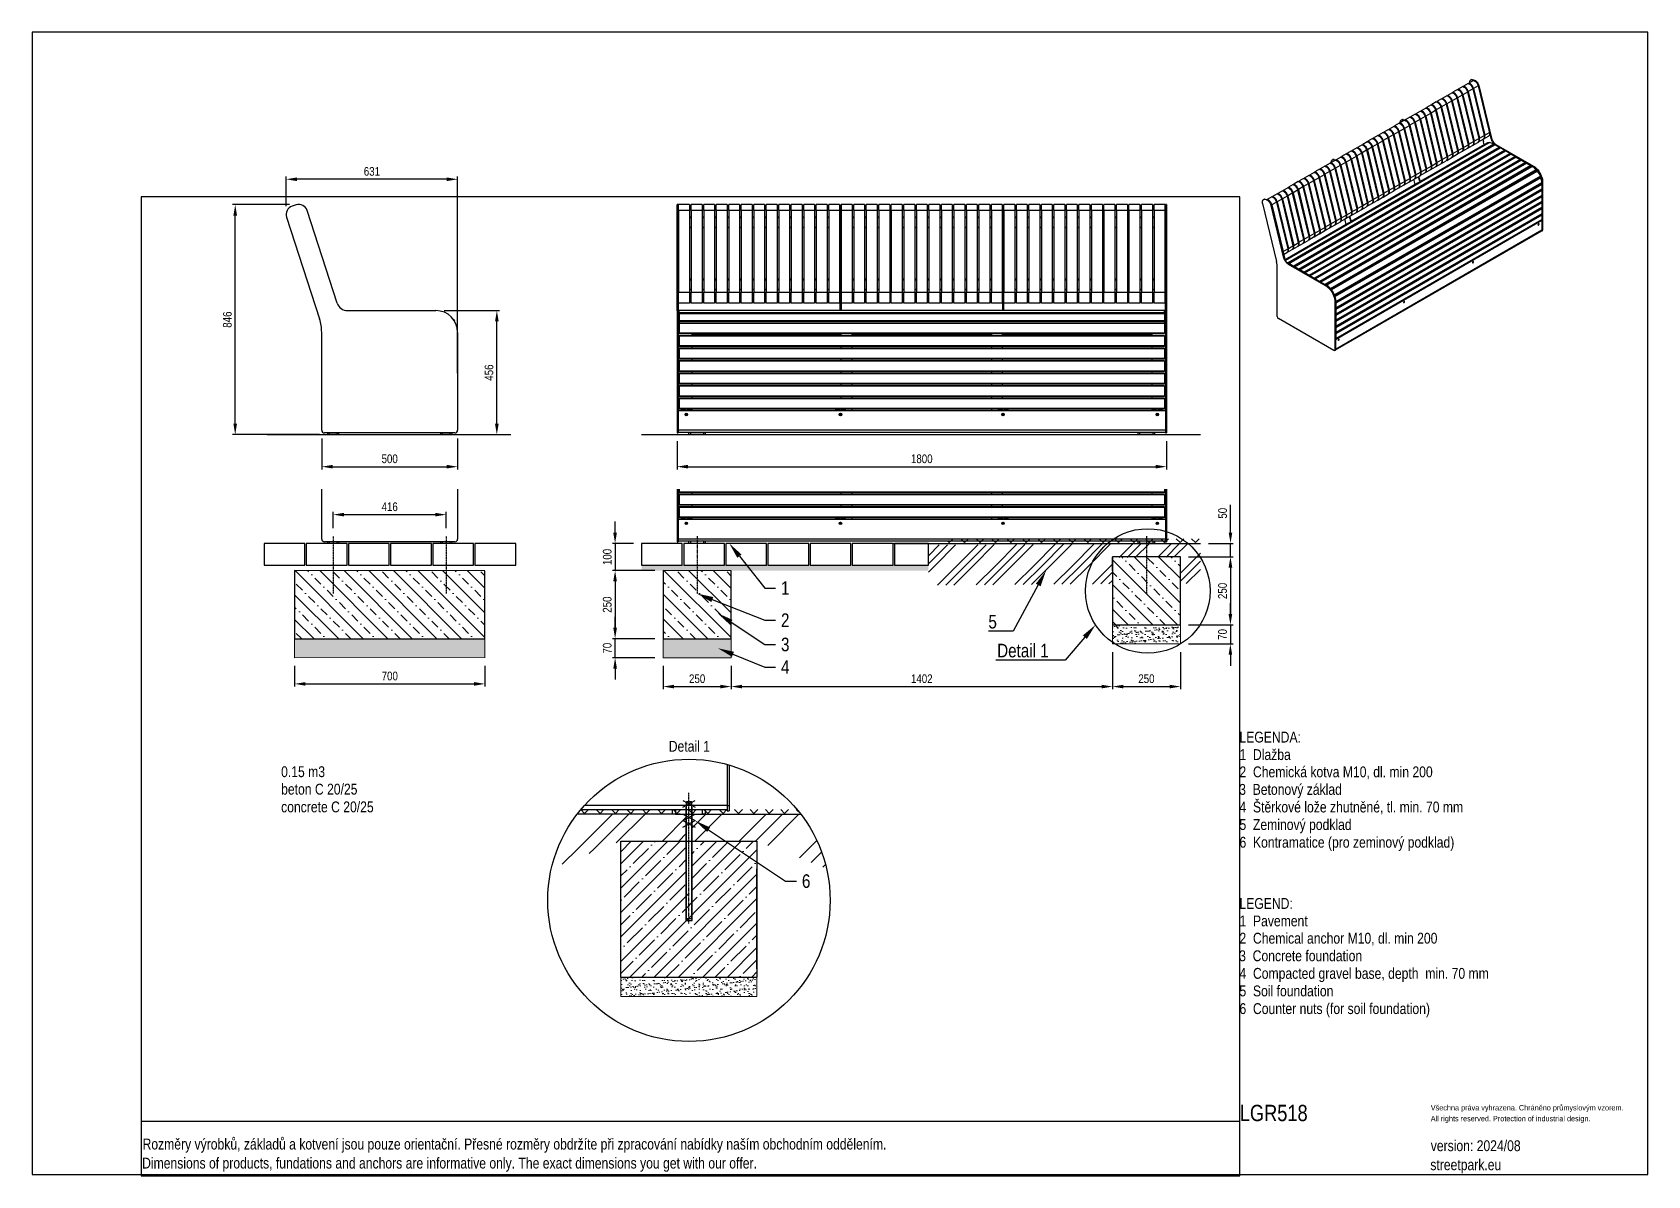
# Model space of a CAD drawing. Header units: millimetres. Extents: x 11004 to 16944, y 3285 to 7490.
import ezdxf
from ezdxf import colors
from ezdxf.entities.mleader import LeaderData, LeaderLine
from ezdxf.lldxf.tags import DXFTag
from ezdxf.math import Vec2, Vec3

# ---------------------------------------------------------------- set-up
doc = ezdxf.new("R2010")
doc.units = ezdxf.units.MM
doc.header["$LTSCALE"] = 0.3
doc.linetypes.add('DashDot', pattern=[15, 9, -3, 0, -3])
doc.layers.add('Nekreslit', color=6, linetype='Continuous', plot=False)
doc.layers.add('SRAFY', color=251, linetype='Continuous', lineweight=13)
doc.styles.add('SEACAD_Arial', font='arial.ttf', dxfattribs={"width": 0.8})
tags = doc.linetypes.add('HIDDEN2', pattern=[4.7625, 3.175, -1.5875]).pattern_tags.tags
tags[6:7] = [DXFTag(74, 4), DXFTag(75, 0), DXFTag(340, '0'), DXFTag(46, 0.0), DXFTag(50, 0.0), DXFTag(44, 0.0), DXFTag(45, 0.0)]
tags[4:5] = [DXFTag(74, 4), DXFTag(75, 0), DXFTag(340, '0'), DXFTag(46, 0.0), DXFTag(50, 0.0), DXFTag(44, 0.0), DXFTag(45, 0.0)]
doc.dimstyles.new('ISO-25', dxfattribs={"dimtxt": 1.6, "dimasz": 2, "dimexe": 0.5, "dimexo": 1.5, "dimtad": 1, "dimdec": 0, "dimtxsty": 'SEACAD_Arial', "dimcen": 2, "dimadec": 0, "dimazin": 0, "dimtfac": 1, "dimtdec": 0, "dimtmove": 0, "dimatfit": 3, "dimfxl": 1, "dimarcsym": 0})

msp = doc.modelspace()

# ---------------------------------------------------------------- texts
at = {"style": 'SEACAD_Arial', "width": 0.8}
for s, height, p in [('LEGENDA:', 40, (15443.3, 4878.1)), ('1  Dlažba', 40, (15443.3, 4813.8)), ('0.15 m3', 40, (11919.3, 4750.9)), ('2  Chemická kotva M10, dl. min 200', 40, (15443.3, 4750.3)), ('beton C 20/25', 40, (11919.3, 4686.7)), ('3  Betonový základ', 40, (15442.2, 4685.8)), ('concrete C 20/25', 40, (11919.3, 4621.5)), ('4  Štěrkové lože zhutněné, tl. min. 70 mm', 40, (15443.3, 4621.1)), ('5  Zeminový podklad', 40, (15443.3, 4556.5)), ('6  Kontramatice (pro zeminový podklad)', 40, (15443.3, 4491.5)), ('LEGEND:', 40, (15443.3, 4266.4)), ('1  Pavement', 40, (15443.3, 4202.1)), ('2  Chemical anchor M10, dl. min 200', 40, (15443.3, 4138.6)), ('3  Concrete foundation', 40, (15442.2, 4074)), ('4  Compacted gravel base, depth  min. 70 mm', 40, (15443.3, 4009.3)), ('5  Soil foundation', 40, (15443.3, 3944.7)), ('6  Counter nuts (for soil foundation)', 40, (15443.3, 3879.7)), ('LGR518  ', 60, (15444.4, 3485.9)), ('Všechna práva vyhrazena. Chráněno průmyslovým vzorem.', 20, (16146.7, 3525.3)), ('All rights reserved. Protection of industrial design.', 20, (16146.7, 3485.3)), ('Rozměry výrobků, základů a kotvení jsou pouze orientační. Přesné rozměry obdržíte při zpracování nabídky naším obchodním oddělením.', 39.9982, (11409.8, 3381.6)), ('version: 2024/08', 40, (16146.7, 3375.5)), ('Dimensions of products, fundations and anchors are informative only. The exact dimensions you get with our offer.', 39.9982, (11408.2, 3311.7)), ('streetpark.eu', 40, (16145.1, 3305.6))]:
    msp.add_text(s, height=height, dxfattribs=at).set_placement(p)
at = {"insert": (13344.8, 4884.4), "char_height": 40, "attachment_point": 1, "style": 'SEACAD_Arial'}
msp.add_mtext_dynamic_manual_height_columns('Detail 1', width=226.121, gutter_width=200, heights=[0], dxfattribs=at)

# ---------------------------------------------------------------- blocks, each defined once
blk = doc.blocks.new('*D134')
at = {"color": 0, "lineweight": -2, "transparency": 16777216}
for p, q in [((12110.5, 5666.4), (12110.5, 5726.2)), ((12150.5, 5716.2), (12486.5, 5716.2)), ((12526.5, 5666.4), (12526.5, 5726.2))]:
    blk.add_line(p, q, dxfattribs=at)
at = {"color": 0, "transparency": 16777216}
for points in [[(12150.5, 5722.9), (12150.5, 5709.5), (12110.5, 5716.2)], [(12486.5, 5722.9), (12486.5, 5709.5), (12526.5, 5716.2)]]:
    blk.add_solid(points, dxfattribs=at)
at = {"layer": 'Defpoints', "color": 0, "transparency": 16777216}
for p in [(12526.5, 5716.2), (12110.5, 5636.4), (12526.5, 5636.4)]:
    blk.add_point(p, dxfattribs=at)
at = {"color": 0, "transparency": 16777216, "insert": (12318.5, 5745), "char_height": 32, "attachment_point": 5, "style": 'SEACAD_Arial'}
blk.add_mtext('416', dxfattribs=at)
blk = doc.blocks.new('*D137')
at = {"color": 0, "lineweight": -2, "transparency": 16777216}
for p, q in [((11968.9, 5160.1), (11968.9, 5083.8)), ((12668.9, 5160.1), (12668.9, 5083.8)), ((12008.9, 5093.8), (12628.9, 5093.8))]:
    blk.add_line(p, q, dxfattribs=at)
at = {"color": 0, "transparency": 16777216}
for points in [[(12008.9, 5100.5), (12008.9, 5087.1), (11968.9, 5093.8)], [(12628.9, 5100.5), (12628.9, 5087.1), (12668.9, 5093.8)]]:
    blk.add_solid(points, dxfattribs=at)
at = {"layer": 'Defpoints', "color": 0, "transparency": 16777216}
for p in [(11968.9, 5190.1), (12668.9, 5190.1), (12668.9, 5093.8)]:
    blk.add_point(p, dxfattribs=at)
at = {"color": 0, "transparency": 16777216, "insert": (12318.9, 5122.7), "char_height": 32, "attachment_point": 5, "style": 'SEACAD_Arial'}
blk.add_mtext('700', dxfattribs=at)
blk = doc.blocks.new('*D135')
at = {"color": 0, "lineweight": -2, "transparency": 16777216}
for p, q in [((12068.5, 5996.6), (12068.5, 5882.5)), ((12568.5, 5996.6), (12568.5, 5882.5)), ((12108.5, 5892.5), (12528.5, 5892.5))]:
    blk.add_line(p, q, dxfattribs=at)
at = {"color": 0, "transparency": 16777216}
for points in [[(12108.5, 5899.2), (12108.5, 5885.9), (12068.5, 5892.5)], [(12528.5, 5899.2), (12528.5, 5885.9), (12568.5, 5892.5)]]:
    blk.add_solid(points, dxfattribs=at)
at = {"layer": 'Defpoints', "color": 0, "transparency": 16777216}
for p in [(12068.5, 6026.6), (12568.5, 6026.6), (12568.5, 5892.5)]:
    blk.add_point(p, dxfattribs=at)
at = {"color": 0, "transparency": 16777216, "insert": (12318.5, 5921.4), "char_height": 32, "attachment_point": 5, "style": 'SEACAD_Arial'}
blk.add_mtext('500', dxfattribs=at)
blk = doc.blocks.new('*D172')
at = {"color": 0, "lineweight": -2, "transparency": 16777216}
for p, q in [((15305.1, 5560.7), (15420, 5560.7)), ((15410, 5520.7), (15410, 5350.7)), ((15256.1, 5310.7), (15420, 5310.7))]:
    blk.add_line(p, q, dxfattribs=at)
at = {"color": 0, "transparency": 16777216}
for points in [[(15403.3, 5520.7), (15416.6, 5520.7), (15410, 5560.7)], [(15403.3, 5350.7), (15416.6, 5350.7), (15410, 5310.7)]]:
    blk.add_solid(points, dxfattribs=at)
at = {"layer": 'Defpoints', "color": 0, "transparency": 16777216}
for p in [(15275.1, 5560.7), (15226.1, 5310.7), (15410, 5310.7)]:
    blk.add_point(p, dxfattribs=at)
at = {"color": 0, "transparency": 16777216, "insert": (15381.1, 5435.7), "char_height": 32, "attachment_point": 5, "rotation": 90, "style": 'SEACAD_Arial'}
blk.add_mtext('250', dxfattribs=at)
blk = doc.blocks.new('*D173')
at = {"color": 0, "lineweight": -2, "transparency": 16777216}
for p, q in [((15410, 5350.7), (15410, 5390.7)), ((15256.1, 5310.7), (15420, 5310.7)), ((15410, 5310.7), (15410, 5240.7)), ((15256.1, 5240.7), (15420, 5240.7)), ((15410, 5200.7), (15410, 5160.7))]:
    blk.add_line(p, q, dxfattribs=at)
at = {"color": 0, "transparency": 16777216}
for points in [[(15403.3, 5350.7), (15416.6, 5350.7), (15410, 5310.7)], [(15403.3, 5200.7), (15416.6, 5200.7), (15410, 5240.7)]]:
    blk.add_solid(points, dxfattribs=at)
at = {"layer": 'Defpoints', "color": 0, "transparency": 16777216}
for p in [(15226.1, 5310.7), (15226.1, 5240.7), (15410, 5240.7)]:
    blk.add_point(p, dxfattribs=at)
at = {"color": 0, "transparency": 16777216, "insert": (15381.1, 5275.7), "char_height": 32, "attachment_point": 5, "rotation": 90, "style": 'SEACAD_Arial'}
blk.add_mtext('70', dxfattribs=at)
blk = doc.blocks.new('*D174')
at = {"color": 0, "lineweight": -2, "transparency": 16777216}
for p, q in [((13324.1, 5160.2), (13324.1, 5073.9)), ((13574.1, 5160.1), (13574.1, 5073.9)), ((13364.1, 5083.9), (13534.1, 5083.9))]:
    blk.add_line(p, q, dxfattribs=at)
at = {"color": 0, "transparency": 16777216}
for points in [[(13364.1, 5090.6), (13364.1, 5077.2), (13324.1, 5083.9)], [(13534.1, 5090.6), (13534.1, 5077.2), (13574.1, 5083.9)]]:
    blk.add_solid(points, dxfattribs=at)
at = {"layer": 'Defpoints', "color": 0, "transparency": 16777216}
for p in [(13324.1, 5190.2), (13574.1, 5190.1), (13574.1, 5083.9)]:
    blk.add_point(p, dxfattribs=at)
at = {"color": 0, "transparency": 16777216, "insert": (13449.1, 5112.7), "char_height": 32, "attachment_point": 5, "style": 'SEACAD_Arial'}
blk.add_mtext('250', dxfattribs=at)
blk = doc.blocks.new('*D175')
at = {"color": 0, "lineweight": -2, "transparency": 16777216}
for p, q in [((14976.1, 5210.7), (14976.1, 5073.9)), ((15226.1, 5210.7), (15226.1, 5073.9)), ((15016.1, 5083.9), (15186.1, 5083.9))]:
    blk.add_line(p, q, dxfattribs=at)
at = {"color": 0, "transparency": 16777216}
for points in [[(15016.1, 5090.6), (15016.1, 5077.2), (14976.1, 5083.9)], [(15186.1, 5090.6), (15186.1, 5077.2), (15226.1, 5083.9)]]:
    blk.add_solid(points, dxfattribs=at)
at = {"layer": 'Defpoints', "color": 0, "transparency": 16777216}
for p in [(14976.1, 5240.7), (15226.1, 5240.7), (15226.1, 5083.9)]:
    blk.add_point(p, dxfattribs=at)
at = {"color": 0, "transparency": 16777216, "insert": (15101.1, 5112.7), "char_height": 32, "attachment_point": 5, "style": 'SEACAD_Arial'}
blk.add_mtext('250', dxfattribs=at)
blk = doc.blocks.new('*D176')
at = {"color": 0, "lineweight": -2, "transparency": 16777216}
for p, q in [((14976.1, 5210.7), (14976.1, 5073.9)), ((13574.1, 5160.1), (13574.1, 5073.9)), ((13614.1, 5083.9), (14936.1, 5083.9))]:
    blk.add_line(p, q, dxfattribs=at)
at = {"color": 0, "transparency": 16777216}
for points in [[(13614.1, 5090.6), (13614.1, 5077.2), (13574.1, 5083.9)], [(14936.1, 5090.6), (14936.1, 5077.2), (14976.1, 5083.9)]]:
    blk.add_solid(points, dxfattribs=at)
at = {"layer": 'Defpoints', "color": 0, "transparency": 16777216}
for p in [(14976.1, 5240.7), (13574.1, 5190.1), (14976.1, 5083.9)]:
    blk.add_point(p, dxfattribs=at)
at = {"color": 0, "transparency": 16777216, "insert": (14275.1, 5112.7), "char_height": 32, "attachment_point": 5, "style": 'SEACAD_Arial'}
blk.add_mtext('1402', dxfattribs=at)
blk = doc.blocks.new('*D177')
at = {"color": 0, "lineweight": -2, "transparency": 16777216}
for p, q in [((15410.3, 5650.5), (15410.3, 5752.1)), ((15329.6, 5610.5), (15420.3, 5610.5)), ((15410.3, 5560.7), (15410.3, 5610.5)), ((15256.1, 5560.7), (15420.3, 5560.7)), ((15410.3, 5520.7), (15410.3, 5480.7))]:
    blk.add_line(p, q, dxfattribs=at)
at = {"color": 0, "transparency": 16777216}
for points in [[(15403.6, 5650.5), (15417, 5650.5), (15410.3, 5610.5)], [(15403.6, 5520.7), (15417, 5520.7), (15410.3, 5560.7)]]:
    blk.add_solid(points, dxfattribs=at)
at = {"layer": 'Defpoints', "color": 0, "transparency": 16777216}
for p in [(15299.6, 5610.5), (15410.3, 5610.5), (15226.1, 5560.7)]:
    blk.add_point(p, dxfattribs=at)
at = {"color": 0, "transparency": 16777216, "insert": (15381.5, 5721.3), "char_height": 32, "attachment_point": 5, "rotation": 90, "style": 'SEACAD_Arial'}
blk.add_mtext('50', dxfattribs=at)
blk = doc.blocks.new('*D178')
at = {"color": 0, "lineweight": -2, "transparency": 16777216}
for p, q in [((13375.1, 5986.5), (13375.1, 5882.6)), ((15175.1, 5986.5), (15175.1, 5882.6)), ((13415.1, 5892.6), (15135.1, 5892.6))]:
    blk.add_line(p, q, dxfattribs=at)
at = {"color": 0, "transparency": 16777216}
for points in [[(13415.1, 5899.3), (13415.1, 5885.9), (13375.1, 5892.6)], [(15135.1, 5899.3), (15135.1, 5885.9), (15175.1, 5892.6)]]:
    blk.add_solid(points, dxfattribs=at)
at = {"layer": 'Defpoints', "color": 0, "transparency": 16777216}
for p in [(13375.1, 6016.5), (15175.1, 6016.5), (15175.1, 5892.6)]:
    blk.add_point(p, dxfattribs=at)
at = {"color": 0, "transparency": 16777216, "insert": (14275.1, 5921.4), "char_height": 32, "attachment_point": 5, "style": 'SEACAD_Arial'}
blk.add_mtext('1800', dxfattribs=at)
blk = doc.blocks.new('*D179')
at = {"color": 0, "lineweight": -2, "transparency": 16777216}
for p, q in [((13147.4, 5650.5), (13147.4, 5690.5)), ((13214.6, 5610.5), (13137.4, 5610.5)), ((13147.4, 5610.5), (13147.4, 5510.4)), ((13294.1, 5510.4), (13137.4, 5510.4)), ((13147.4, 5470.4), (13147.4, 5430.4))]:
    blk.add_line(p, q, dxfattribs=at)
at = {"color": 0, "transparency": 16777216}
for points in [[(13140.7, 5650.5), (13154.1, 5650.5), (13147.4, 5610.5)], [(13140.7, 5470.4), (13154.1, 5470.4), (13147.4, 5510.4)]]:
    blk.add_solid(points, dxfattribs=at)
at = {"layer": 'Defpoints', "color": 0, "transparency": 16777216}
for p in [(13244.6, 5610.5), (13147.4, 5510.4), (13324.1, 5510.4)]:
    blk.add_point(p, dxfattribs=at)
at = {"color": 0, "transparency": 16777216, "insert": (13118.6, 5560.5), "char_height": 32, "attachment_point": 5, "rotation": 90, "style": 'SEACAD_Arial'}
blk.add_mtext('100', dxfattribs=at)
blk = doc.blocks.new('*D180')
at = {"color": 0, "lineweight": -2, "transparency": 16777216}
for p, q in [((13294.1, 5510.4), (13137.4, 5510.4)), ((13147.4, 5470.4), (13147.4, 5300.1)), ((13294.1, 5260.1), (13137.4, 5260.1))]:
    blk.add_line(p, q, dxfattribs=at)
at = {"color": 0, "transparency": 16777216}
for points in [[(13140.7, 5470.4), (13154.1, 5470.4), (13147.4, 5510.4)], [(13140.7, 5300.1), (13154.1, 5300.1), (13147.4, 5260.1)]]:
    blk.add_solid(points, dxfattribs=at)
at = {"layer": 'Defpoints', "color": 0, "transparency": 16777216}
for p in [(13324.1, 5510.4), (13147.4, 5260.1), (13324.1, 5260.1)]:
    blk.add_point(p, dxfattribs=at)
at = {"color": 0, "transparency": 16777216, "insert": (13118.6, 5385.3), "char_height": 32, "attachment_point": 5, "rotation": 90, "style": 'SEACAD_Arial'}
blk.add_mtext('250', dxfattribs=at)
blk = doc.blocks.new('*D181')
at = {"color": 0, "lineweight": -2, "transparency": 16777216}
for p, q in [((13147.4, 5300.1), (13147.4, 5340.1)), ((13294.1, 5260.1), (13137.4, 5260.1)), ((13147.4, 5190.1), (13147.4, 5260.1)), ((13294.1, 5190.1), (13137.4, 5190.1)), ((13147.4, 5150.1), (13147.4, 5110.1))]:
    blk.add_line(p, q, dxfattribs=at)
at = {"color": 0, "transparency": 16777216}
for points in [[(13140.7, 5300.1), (13154.1, 5300.1), (13147.4, 5260.1)], [(13140.7, 5150.1), (13154.1, 5150.1), (13147.4, 5190.1)]]:
    blk.add_solid(points, dxfattribs=at)
at = {"layer": 'Defpoints', "color": 0, "transparency": 16777216}
for p in [(13147.4, 5260.1), (13324.1, 5260.1), (13324.1, 5190.1)]:
    blk.add_point(p, dxfattribs=at)
at = {"color": 0, "transparency": 16777216, "insert": (13118.6, 5225.1), "char_height": 32, "attachment_point": 5, "rotation": 90, "style": 'SEACAD_Arial'}
blk.add_mtext('70', dxfattribs=at)
blk = doc.blocks.new('*D183')
at = {"color": 0, "lineweight": -2, "transparency": 16777216}
for p, q in [((11950.4, 6856.2), (11740.5, 6856.2)), ((11750.5, 6050.4), (11750.5, 6816.2)), ((12060.5, 6010.4), (11740.5, 6010.4))]:
    blk.add_line(p, q, dxfattribs=at)
at = {"color": 0, "transparency": 16777216}
for points in [[(11743.8, 6816.2), (11757.1, 6816.2), (11750.5, 6856.2)], [(11743.8, 6050.4), (11757.1, 6050.4), (11750.5, 6010.4)]]:
    blk.add_solid(points, dxfattribs=at)
at = {"layer": 'Defpoints', "color": 0, "transparency": 16777216}
for p in [(11750.5, 6856.2), (11980.4, 6856.2), (12090.5, 6010.4)]:
    blk.add_point(p, dxfattribs=at)
at = {"color": 0, "transparency": 16777216, "insert": (11721.6, 6433.3), "char_height": 32, "attachment_point": 5, "rotation": 90, "style": 'SEACAD_Arial'}
blk.add_mtext('846', dxfattribs=at)
blk = doc.blocks.new('*D184')
at = {"color": 0, "lineweight": -2, "transparency": 16777216}
for p, q in [((12518.5, 6466.6), (12722.6, 6466.6)), ((12712.6, 6050.4), (12712.6, 6426.6)), ((12576.5, 6010.4), (12722.6, 6010.4))]:
    blk.add_line(p, q, dxfattribs=at)
at = {"color": 0, "transparency": 16777216}
for points in [[(12705.9, 6426.6), (12719.3, 6426.6), (12712.6, 6466.6)], [(12705.9, 6050.4), (12719.3, 6050.4), (12712.6, 6010.4)]]:
    blk.add_solid(points, dxfattribs=at)
at = {"layer": 'Defpoints', "color": 0, "transparency": 16777216}
for p in [(12488.5, 6466.6), (12712.6, 6466.6), (12546.5, 6010.4)]:
    blk.add_point(p, dxfattribs=at)
at = {"color": 0, "transparency": 16777216, "insert": (12683.8, 6238.5), "char_height": 32, "attachment_point": 5, "rotation": 90, "style": 'SEACAD_Arial'}
blk.add_mtext('456', dxfattribs=at)
blk = doc.blocks.new('*D185')
at = {"color": 0, "lineweight": -2, "transparency": 16777216}
for p, q in [((11937.7, 6850.3), (11937.7, 6959.5)), ((12568.5, 6236.6), (12568.5, 6959.5)), ((12528.5, 6949.5), (11977.7, 6949.5))]:
    blk.add_line(p, q, dxfattribs=at)
at = {"color": 0, "transparency": 16777216}
for points in [[(11977.7, 6956.2), (11977.7, 6942.8), (11937.7, 6949.5)], [(12528.5, 6956.2), (12528.5, 6942.8), (12568.5, 6949.5)]]:
    blk.add_solid(points, dxfattribs=at)
at = {"layer": 'Defpoints', "color": 0, "transparency": 16777216}
for p in [(11937.7, 6949.5), (11937.7, 6820.3), (12568.5, 6206.6)]:
    blk.add_point(p, dxfattribs=at)
at = {"color": 0, "transparency": 16777216, "insert": (12253.1, 6978.3), "char_height": 32, "attachment_point": 5, "style": 'SEACAD_Arial'}
blk.add_mtext('631', dxfattribs=at)

# ---------------------------------------------------------------- dimensions: what is measured, and where the dimension line sits
dim = msp.add_linear_dim(base=(11937.7, 6949.5), p1=(12568.5, 6206.6), p2=(11937.7, 6820.3), dimstyle='ISO-25')
dim.commit()
dim.dimension.update_dxf_attribs({"geometry": '*D185', "text_midpoint": (12253.1, 6949.5), "dimtype": 160})
for base, p1, p2, picture, middle in [((11750.5, 6856.2), (12090.5, 6010.4), (11980.4, 6856.2), '*D183', (11721.6, 6433.3)), ((15410.3, 5610.5), (15226.1, 5560.7), (15299.6, 5610.5), '*D177', (15381.5, 5721.3)), ((13147.4, 5510.4), (13244.6, 5610.5), (13324.1, 5510.4), '*D179', (13118.6, 5560.5)), ((13147.4, 5260.1), (13324.1, 5190.1), (13324.1, 5260.1), '*D181', (13118.6, 5225.1))]:
    dim = msp.add_linear_dim(base=base, p1=p1, p2=p2, angle=90, dimstyle='ISO-25')
    dim.commit()
    dim.dimension.update_dxf_attribs({"geometry": picture, "text_midpoint": middle})
for base, p1, p2, picture, middle in [((12712.6, 6466.6), (12546.5, 6010.4), (12488.5, 6466.6), '*D184', (12712.6, 6238.5)), ((13147.4, 5260.1), (13324.1, 5510.4), (13324.1, 5260.1), '*D180', (13147.4, 5385.3))]:
    dim = msp.add_linear_dim(base=base, p1=p1, p2=p2, angle=90, dimstyle='ISO-25')
    dim.commit()
    dim.dimension.update_dxf_attribs({"geometry": picture, "text_midpoint": middle, "dimtype": 160})
for base, p1, p2, picture, middle in [((12568.5, 5892.5), (12068.5, 6026.6), (12568.5, 6026.6), '*D135', (12318.5, 5921.4)), ((15175.1, 5892.6), (13375.1, 6016.5), (15175.1, 6016.5), '*D178', (14275.1, 5921.4))]:
    dim = msp.add_linear_dim(base=base, p1=p1, p2=p2, dimstyle='ISO-25')
    dim.commit()
    dim.dimension.update_dxf_attribs({"geometry": picture, "text_midpoint": middle})
for base, p1, p2, override, picture, middle in [((12526.5, 5716.2), (12110.5, 5636.4), (12526.5, 5636.4), {"dimscale": 0}, '*D134', (12318.5, 5745)), ((14976.1, 5083.9), (13574.1, 5190.1), (14976.1, 5240.7), {"dimscale": 0, "dimtix": 0, "dimtofl": 1, "dimtmove": 0, "dimatfit": 3}, '*D176', (14275.1, 5112.7)), ((15226.1, 5083.9), (14976.1, 5240.7), (15226.1, 5240.7), {"dimscale": 0, "dimtix": 0, "dimtofl": 1, "dimtmove": 0, "dimatfit": 3}, '*D175', (15101.1, 5112.7)), ((12668.9, 5093.8), (11968.9, 5190.1), (12668.9, 5190.1), {"dimscale": 0, "dimtix": 0, "dimtofl": 1, "dimtmove": 0, "dimatfit": 3}, '*D137', (12318.9, 5122.7)), ((13574.1, 5083.9), (13324.1, 5190.2), (13574.1, 5190.1), {"dimscale": 0, "dimtix": 0, "dimtofl": 1, "dimtmove": 0, "dimatfit": 3}, '*D174', (13449.1, 5112.7))]:
    dim = msp.add_linear_dim(base=base, p1=p1, p2=p2, dimstyle='ISO-25', override=override)
    dim.commit()
    dim.dimension.update_dxf_attribs({"geometry": picture, "text_midpoint": middle})
for base, p1, p2, override, picture, middle in [((15410, 5310.7), (15275.1, 5560.7), (15226.1, 5310.7), {"dimscale": 0}, '*D172', (15381.1, 5435.7)), ((15410, 5240.7), (15226.1, 5310.7), (15226.1, 5240.7), {"dimscale": 0, "dimtmove": 1}, '*D173', (15381.1, 5275.7))]:
    dim = msp.add_linear_dim(base=base, p1=p1, p2=p2, angle=90, dimstyle='ISO-25', override=override)
    dim.commit()
    dim.dimension.update_dxf_attribs({"geometry": picture, "text_midpoint": middle})

# ---------------------------------------------------------------- hatches: boundary and pattern name
at = {"layer": 'SRAFY'}
h = msp.add_hatch(dxfattribs=at)
h.set_pattern_fill('GOST_GROUND', color=256, scale=10)
h.set_pattern_definition([(45, (6909.12, 295.86), (141.4214, -9e-15), [200]), (45, (6939.12, 295.86), (141.4214, -9e-15), [200]), (45, (6969.12, 295.86), (141.4214, -9e-15), [200])])
h.paths.add_polyline_path([(14976, 5461.6), (14299.6, 5456.7), (14299.6, 5604.4), (15299.6, 5610.5), (15299.6, 5463.1), (15226.1, 5463.1), (15226.1, 5560.7), (14976, 5558.7)])
h = msp.add_hatch(dxfattribs=at)
h.set_pattern_fill('TERACO', color=256, scale=20)
h.set_pattern_definition([(45, (6909.12, 295.86), (-28.28427, 28.28427), [20, -20]), (135, (6965.69, 295.86), (-28.28427, -28.28427), [20, -20])])
h.paths.add_polyline_path([(14369.6, 5610.5), (14369.6, 5633.5), (15299.6, 5633.5), (15299.6, 5610.5)])
h = msp.add_hatch(dxfattribs=at)
h.set_pattern_fill('AR-SAND', color=256, scale=0.5)
h.set_pattern_definition([(37.5, (6709.122, 295.859), (-0.800016, 24.47066), [0, -19.304, 0, -21.59, 0, -20.6375]), (7.5, (6709.12, 295.86), (22.47616, 35.84126), [0, -10.414, 0, -17.399, 0, -6.6675]), (327.5, (6693.5, 295.859), (39.54962, 0.07186), [0, -6.35, 0, -22.86, 0, -29.845]), (317.5, (6693.5, 295.86), (38.17782, 11.14647), [0, -3.175, 0, -14.986, 0, -17.145])])
h.paths.add_polyline_path([(13244.6, 5530.5), (13244.6, 5510.6), (13275.1, 5510.5), (13395.1, 5510.4), (13395.1, 5530.5)])
h.paths.add_polyline_path([(14299.6, 5510.2), (14299.6, 5530.5), (13395.1, 5530.5), (13395.1, 5510.4), (13525.1, 5510.2)])
h = msp.add_hatch(dxfattribs=at)
h.set_pattern_fill('BETON-PROSTY', color=256, scale=0.8, angle=90)
h.set_pattern_definition([(135, (6257.843, 781.933), (-45.25483, -45.25483), []), (135, (6257.843, 827.19), (-67.88225, -22.6274), [32, -16, 0, -16])])
h.paths.add_polyline_path([(15226, 5560.7), (14976.1, 5560.7), (14976.1, 5310.7), (15226.1, 5310.7)])
h = msp.add_hatch(dxfattribs=at)
h.set_pattern_fill('BETON-PROSTY', color=256, scale=0.8, angle=90)
h.set_pattern_definition([(135, (6702.88, 731.35), (-45.25483, -45.25483), []), (135, (6702.88, 776.605), (-67.88225, -22.6274), [32, -16, 0, -16])])
h.paths.add_polyline_path([(12668.9, 5390.4), (12668.9, 5510.1), (11968.9, 5510.3), (11968.9, 5260.3), (12185.9, 5260.1), (12668.9, 5260.1)])
h.paths.add_polyline_path([(13574.4, 5390.5), (13574.4, 5510), (13324.1, 5510.1), (13324.1, 5260.1), (13574.4, 5260.1)])
h = msp.add_hatch(dxfattribs=at)
h.set_pattern_fill('AR-SAND', color=256, scale=0.5)
h.set_pattern_definition([(37.5, (6853.507, 781.931), (-0.800016, 24.47066), [0, -19.304, 0, -21.59, 0, -20.6375]), (7.5, (6853.507, 781.93), (22.47616, 35.84126), [0, -10.414, 0, -17.399, 0, -6.6675]), (327.5, (6837.886, 781.931), (39.54962, 0.07186), [0, -6.35, 0, -22.86, 0, -29.845]), (317.5, (6837.886, 781.93), (38.17782, 11.14647), [0, -3.175, 0, -14.986, 0, -17.145])])
h.paths.add_polyline_path([(14976.1, 5310.7), (15226.1, 5310.7), (15226.1, 5240.7), (14976.1, 5240.7)])
h = msp.add_hatch(dxfattribs=at)
h.set_pattern_fill('AR-SAND', color=256, scale=0.5)
h.set_pattern_definition([(37.5, (6702.88, 731.35), (-0.800016, 24.47066), [0, -19.304, 0, -21.59, 0, -20.6375]), (7.5, (6702.88, 731.35), (22.47616, 35.84126), [0, -10.414, 0, -17.399, 0, -6.6675]), (327.5, (6687.258, 731.35), (39.54962, 0.07186), [0, -6.35, 0, -22.86, 0, -29.845]), (317.5, (6687.26, 731.35), (38.17782, 11.14647), [0, -3.175, 0, -14.986, 0, -17.145])])
h.paths.add_polyline_path([(12668.9, 5190.1), (12668.9, 5260.1), (11968.9, 5260.1), (11968.9, 5190.1)])
h.paths.add_polyline_path([(13574.4, 5190.1), (13574.4, 5260), (13496.7, 5260.1), (13324.4, 5260), (13324.4, 5190)])
h = msp.add_hatch(dxfattribs=at)
h.set_pattern_fill('TERACO', color=256, scale=20)
h.set_pattern_definition([(45, (5172.4, -699.72), (-28.28427, 28.28427), [20, -20]), (135, (5228.97, -699.72), (-28.28427, -28.28427), [20, -20])])
h.paths.add_polyline_path([(13017.2, 4614.9), (13017.2, 4638), (13820.8, 4638), (13820.8, 4614.9)])
h = msp.add_hatch(dxfattribs=at)
h.set_pattern_fill('GOST_GROUND', color=256, scale=20)
h.set_pattern_definition([(45, (5940, 245.79), (282.8427, -2e-14), [400]), (45, (6000, 245.79), (282.8427, -2e-14), [400]), (45, (6060, 245.79), (282.8427, -2e-14), [400])])
edge = h.paths.add_edge_path()
edge.add_line((13409, 4615), (13387, 4615))
edge.add_line((13387, 4615), (13008, 4615))
edge.add_arc((13419, 4297.8), 519.1, 142.33693, 166.98753)
edge.add_line((12913.2, 4414.7), (13169, 4515.7))
edge.add_line((13169, 4515.7), (13409, 4515.7))
edge.add_line((13409, 4515.7), (13409, 4615))
edge = h.paths.add_edge_path()
edge.add_line((13829.9, 4615), (13451, 4615))
edge.add_line((13451, 4615), (13429, 4615))
edge.add_line((13429, 4615), (13429, 4515.7))
edge.add_line((13429, 4515.7), (13669, 4515.7))
edge.add_line((13669, 4515.7), (13924.8, 4414.7))
edge.add_arc((13419, 4297.8), 519.1, 13.01247, 37.66307)
h = msp.add_hatch(dxfattribs=at)
h.set_pattern_fill('ANSI35', color=256, scale=10, angle=0.00001)
h.set_pattern_definition([(45, (5940, 346.8), (-44.9013, 44.90127), []), (45, (5984.9, 346.8), (-44.9013, 44.90127), [79.375, -15.875, 0, -15.875])])
h.paths.add_polyline_path([(13669, 4515.7), (13429, 4515.7), (13429, 4324.7), (13409, 4324.7), (13409, 4515.7), (13169, 4515.7), (13169, 4015.7), (13669, 4015.7)])
h = msp.add_hatch(dxfattribs=at)
h.set_pattern_fill('AR-SAND', color=256, scale=0.5)
h.set_pattern_definition([(37.5, (5046.428, -514.906), (-0.800016, 24.47066), [0, -19.304, 0, -21.59, 0, -20.6375]), (7.5, (5046.428, -514.906), (22.47616, 35.84126), [0, -10.414, 0, -17.399, 0, -6.6675]), (327.5, (5030.807, -514.906), (39.54962, 0.07186), [0, -6.35, 0, -22.86, 0, -29.845]), (317.5, (5030.807, -514.906), (38.17782, 11.14647), [0, -3.175, 0, -14.986, 0, -17.145])])
h.paths.add_polyline_path([(13169, 4013.9), (13669, 4013.9), (13669, 3943.9), (13169, 3943.8)])

# ---------------------------------------------------------------- linework, layer by layer
for p, q in [((16303.7, 7312.9), (16286.7, 7303.1)), ((16294.5, 7314.9), (16292.8, 7314)), ((16298.2, 7314.7), (16299.9, 7315.6)), ((16304.7, 7313.4), (16298.2, 7314.7)), ((16299.9, 7315.6), (16306.4, 7314.3)), ((16304.7, 7313.4), (16306.4, 7314.3)), ((16206.1, 7256.6), (16189.2, 7246.8)), ((16225.6, 7267.8), (16208.7, 7258)), ((16209.3, 7255.5), (16208.7, 7258)), ((16242.7, 7247.9), (16225.8, 7238.1)), ((16245.2, 7279.1), (16228.2, 7269.3)), ((16228.8, 7266.7), (16228.2, 7269.3)), ((16242.7, 7247.9), (16284.2, 7076.7)), ((16262.3, 7259.2), (16245.3, 7249.4)), ((16245.3, 7249.4), (16286.7, 7078.2)), ((16264.7, 7290.4), (16247.7, 7280.6)), ((16248.3, 7278), (16247.7, 7280.6)), ((16262.3, 7259.2), (16303.7, 7088)), ((16281.8, 7270.4), (16264.8, 7260.6)), ((16264.8, 7260.6), (16306.2, 7089.5)), ((16284.2, 7301.6), (16267.2, 7291.8)), ((16267.8, 7289.3), (16267.2, 7291.8)), ((16281.8, 7270.4), (16323.2, 7099.3)), ((16301.3, 7281.7), (16284.3, 7271.9)), ((16284.3, 7271.9), (16325.8, 7100.7)), ((16287.4, 7300.5), (16286.7, 7303.1)), ((16301.3, 7281.7), (16342.7, 7110.5)), ((16320.8, 7293), (16303.8, 7283.2)), ((16303.8, 7283.2), (16345.3, 7112)), ((16320.8, 7293), (16362.2, 7121.8)), ((16321.7, 7293.5), (16323.4, 7294.4)), ((16368.6, 7099.7), (16321.7, 7293.5)), ((16323.4, 7294.4), (16370.2, 7100.7)), ((16089, 7189), (16072.1, 7179.2)), ((16108.5, 7200.2), (16091.6, 7190.4)), ((16092.2, 7187.9), (16091.6, 7190.4)), ((16128.1, 7211.5), (16111.1, 7201.7)), ((16111.7, 7199.1), (16111.1, 7201.7)), ((16145.2, 7191.6), (16128.2, 7181.8)), ((16147.6, 7222.8), (16130.6, 7213)), ((16131.2, 7210.4), (16130.6, 7213)), ((16145.2, 7191.6), (16186.6, 7020.4)), ((16164.7, 7202.8), (16147.7, 7193)), ((16147.7, 7193), (16189.1, 7021.9)), ((16167.1, 7234), (16150.1, 7224.2)), ((16150.7, 7221.7), (16150.1, 7224.2)), ((16164.7, 7202.8), (16206.1, 7031.7)), ((16184.2, 7214.1), (16167.2, 7204.3)), ((16167.2, 7204.3), (16208.7, 7033.1)), ((16186.6, 7245.3), (16169.6, 7235.5)), ((16170.3, 7232.9), (16169.6, 7235.5)), ((16184.2, 7214.1), (16225.6, 7042.9)), ((16203.7, 7225.4), (16186.7, 7215.6)), ((16186.7, 7215.6), (16228.2, 7044.4)), ((16189.8, 7244.2), (16189.2, 7246.8)), ((16203.7, 7225.4), (16245.1, 7054.2)), ((16223.2, 7236.6), (16206.3, 7226.8)), ((16206.3, 7226.8), (16247.7, 7055.7)), ((16223.2, 7236.6), (16264.7, 7065.5)), ((16225.8, 7238.1), (16267.2, 7066.9)), ((15991.4, 7132.6), (15974.5, 7122.8)), ((16011, 7143.9), (15994, 7134.1)), ((15994.6, 7131.5), (15994, 7134.1)), ((16030.5, 7155.2), (16013.5, 7145.4)), ((16014.1, 7142.8), (16013.5, 7145.4)), ((16047.6, 7135.2), (16030.6, 7125.4)), ((16050, 7166.4), (16033, 7156.6)), ((16033.6, 7154.1), (16033, 7156.6)), ((16040.4, 7168.2), (16038.7, 7167.3)), ((16044.1, 7168), (16045.8, 7168.9)), ((16044.1, 7168), (16050.6, 7166.7)), ((16045.8, 7168.9), (16052.3, 7167.6)), ((16047.6, 7135.2), (16089, 6964.1)), ((16067.1, 7146.5), (16050.1, 7136.7)), ((16050.1, 7136.7), (16091.6, 6965.5)), ((16050.6, 7166.7), (16052.3, 7167.6)), ((16050.6, 7166.7), (16050.7, 7166.3)), ((16052.3, 7167.6), (16052.8, 7165.5)), ((16069.5, 7177.7), (16052.5, 7167.9)), ((16053.2, 7165.3), (16052.5, 7167.9)), ((16067.1, 7146.5), (16108.5, 6975.3)), ((16086.6, 7157.8), (16069.6, 7148)), ((16069.6, 7148), (16111.1, 6976.8)), ((16072.7, 7176.6), (16072.1, 7179.2)), ((16086.6, 7157.8), (16128, 6986.6)), ((16106.1, 7169), (16089.2, 7159.2)), ((16089.2, 7159.2), (16130.6, 6988.1)), ((16106.1, 7169), (16147.6, 6997.9)), ((16125.6, 7180.3), (16108.7, 7170.5)), ((16108.7, 7170.5), (16150.1, 6999.3)), ((16125.6, 7180.3), (16167.1, 7009.1)), ((16128.2, 7181.8), (16169.6, 7010.6)), ((16362.6, 7084.1), (15612.2, 6650.9)), ((16362.8, 7084.1), (15612.3, 6650.8)), ((16377.9, 7078.8), (15621, 6641.9)), ((16378.7, 7077.4), (15621.8, 6640.4)), ((16382, 7076.2), (15625.1, 6639.2)), ((15625.7, 6639.2), (16382.6, 7076.1)), ((15893.9, 7076.3), (15876.9, 7066.5)), ((15913.4, 7087.6), (15896.4, 7077.8)), ((15897, 7075.2), (15896.4, 7077.8)), ((15932.9, 7098.8), (15915.9, 7089)), ((15916.5, 7086.5), (15915.9, 7089)), ((15950, 7078.9), (15933, 7069.1)), ((15933, 7069.1), (15974.5, 6897.9)), ((15952.4, 7110.1), (15935.4, 7100.3)), ((15936.1, 7097.7), (15935.4, 7100.3)), ((15950, 7078.9), (15991.4, 6907.7)), ((15969.5, 7090.2), (15952.5, 7080.4)), ((15952.5, 7080.4), (15994, 6909.2)), ((15971.9, 7121.4), (15955, 7111.6)), ((15955.6, 7109), (15955, 7111.6)), ((15969.5, 7090.2), (16010.9, 6919)), ((15989, 7101.4), (15972.1, 7091.6)), ((15972.1, 7091.6), (16013.5, 6920.5)), ((15975.1, 7120.3), (15974.5, 7122.8)), ((15989, 7101.4), (16030.5, 6930.3)), ((16008.6, 7112.7), (15991.6, 7102.9)), ((15991.6, 7102.9), (16033, 6931.7)), ((16008.6, 7112.7), (16050, 6941.5)), ((16028.1, 7124), (16011.1, 7114.2)), ((16011.1, 7114.2), (16052.5, 6943)), ((16028.1, 7124), (16069.5, 6952.8)), ((16030.6, 7125.4), (16072, 6954.3)), ((16352.3, 7081.7), (16108.1, 6940.8)), ((16358.2, 7083.8), (16109.2, 6940)), ((16359.4, 7082.7), (16110.4, 6938.9)), ((16267.2, 7066.9), (16284.2, 7076.7)), ((16283.4, 7064.2), (16300.4, 7074)), ((16286.7, 7078.2), (16303.7, 7088)), ((16302.9, 7075.5), (16319.9, 7085.3)), ((16306.2, 7089.5), (16323.2, 7099.3)), ((16322.4, 7086.7), (16339.4, 7096.5)), ((16325.8, 7100.7), (16342.7, 7110.5)), ((16338.8, 7096.2), (16341, 7087.1)), ((16342, 7098), (16358.9, 7107.8)), ((16345.3, 7112), (16362.2, 7121.8)), ((16359.4, 7082.7), (16359.6, 7082.3)), ((16368.6, 7099.7), (16370.2, 7100.7)), ((16378.7, 7077.4), (16378.7, 7074.3)), ((16397.8, 7067.3), (16382.6, 7076.1)), ((16384.7, 7076.9), (16386.4, 7077.8)), ((16384.7, 7076.9), (16522.6, 6997.3)), ((16386.4, 7077.8), (16524.3, 6998.2)), ((15640.9, 6630.4), (16397.8, 7067.3)), ((15641.8, 6628.9), (16398.7, 7065.8)), ((16401.5, 7064.9), (15644.6, 6628)), ((15645.2, 6627.9), (16402.1, 7064.9)), ((15660.5, 6619.1), (16417.4, 7056)), ((15661.3, 6617.6), (16418.2, 7054.6)), ((16421, 7053.7), (15664.1, 6616.7)), ((15664.7, 6616.7), (16421.6, 7053.6)), ((15680, 6607.8), (16436.9, 7044.8)), ((15680.8, 6606.4), (16437.7, 7043.3)), ((16440.5, 7042.4), (15683.6, 6605.4)), ((15684.2, 6605.4), (16441.1, 7042.3)), ((15699.5, 6596.6), (16456.4, 7033.5)), ((15700.3, 6595.1), (16457.2, 7032)), ((16460, 7031.1), (15703.1, 6594.2)), ((16460.6, 7031.1), (15703.7, 6594.1)), ((16475.9, 7022.2), (15719, 6585.3)), ((16476.7, 7020.8), (15719.9, 6583.8)), ((16479.5, 7019.9), (15722.7, 6582.9)), ((16480.1, 7019.8), (15723.3, 6582.9)), ((16495.4, 7011), (15738.5, 6574)), ((16496.3, 7009.5), (15739.4, 6572.6)), ((15796.3, 7020), (15779.3, 7010.2)), ((15779.9, 7007.6), (15779.3, 7010.2)), ((15786.7, 7021.8), (15785, 7020.8)), ((15790.4, 7021.5), (15792.1, 7022.5)), ((15790.4, 7021.5), (15796.9, 7020.2)), ((15792.1, 7022.5), (15798.6, 7021.2)), ((15796.9, 7020.2), (15798.6, 7021.2)), ((15796.9, 7020.2), (15796.9, 7019.8)), ((15798.6, 7021.2), (15799.1, 7019.1)), ((15815.8, 7031.2), (15798.8, 7021.4)), ((15799.5, 7018.9), (15798.8, 7021.4)), ((15832.9, 7011.3), (15815.9, 7001.5)), ((15835.3, 7042.5), (15818.3, 7032.7)), ((15819, 7030.1), (15818.3, 7032.7)), ((15832.9, 7011.3), (15874.3, 6840.1)), ((15852.4, 7022.6), (15835.5, 7012.8)), ((15835.5, 7012.8), (15876.9, 6841.6)), ((15854.8, 7053.8), (15837.9, 7044)), ((15838.5, 7041.4), (15837.9, 7044)), ((15852.4, 7022.6), (15893.9, 6851.4)), ((15871.9, 7033.8), (15855, 7024)), ((15855, 7024), (15896.4, 6852.9)), ((15874.3, 7065), (15857.4, 7055.2)), ((15858, 7052.7), (15857.4, 7055.2)), ((15871.9, 7033.8), (15913.4, 6862.7)), ((15891.5, 7045.1), (15874.5, 7035.3)), ((15874.5, 7035.3), (15915.9, 6864.1)), ((15877.5, 7063.9), (15876.9, 7066.5)), ((15891.5, 7045.1), (15932.9, 6873.9)), ((15911, 7056.4), (15894, 7046.6)), ((15894, 7046.6), (15935.4, 6875.4)), ((15911, 7056.4), (15952.4, 6885.2)), ((15930.5, 7067.6), (15913.5, 7057.8)), ((15913.5, 7057.8), (15954.9, 6886.7)), ((15930.5, 7067.6), (15971.9, 6896.5)), ((16169.6, 7010.6), (16186.6, 7020.4)), ((16185.8, 7007.9), (16202.8, 7017.7)), ((16189.1, 7021.9), (16206.1, 7031.7)), ((16205.3, 7019.1), (16222.3, 7028.9)), ((16208.7, 7033.1), (16225.6, 7042.9)), ((16224.9, 7030.4), (16241.8, 7040.2)), ((16228.2, 7044.4), (16245.1, 7054.2)), ((16244.4, 7041.7), (16261.3, 7051.5)), ((16247.7, 7055.7), (16264.7, 7065.5)), ((16263.9, 7052.9), (16280.9, 7062.7)), ((16398.7, 7063.3), (16398.7, 7065.8)), ((16417.4, 7056), (16402.1, 7064.9)), ((16418.2, 7052), (16418.2, 7054.6)), ((16436.9, 7044.8), (16421.6, 7053.6)), ((16437.7, 7040.8), (16437.7, 7043.3)), ((16456.4, 7033.5), (16441.1, 7042.3)), ((16457.2, 7029.5), (16457.2, 7032)), ((16460.6, 7031.1), (16475.9, 7022.2)), ((16476.7, 7020.8), (16476.7, 7018.2)), ((16480.1, 7019.8), (16495.4, 7011)), ((16496.3, 7009.5), (16496.3, 7007)), ((15679.2, 6952.4), (15662.2, 6942.6)), ((15698.7, 6963.6), (15681.7, 6953.8)), ((15682.4, 6951.3), (15681.7, 6953.8)), ((15718.2, 6974.9), (15701.2, 6965.1)), ((15701.9, 6962.5), (15701.2, 6965.1)), ((15735.3, 6955), (15718.4, 6945.2)), ((15737.7, 6986.2), (15720.8, 6976.4)), ((15721.4, 6973.8), (15720.8, 6976.4)), ((15735.3, 6955), (15776.8, 6783.8)), ((15754.8, 6966.2), (15737.9, 6956.4)), ((15737.9, 6956.4), (15779.3, 6785.3)), ((15757.2, 6997.4), (15740.3, 6987.6)), ((15740.9, 6985.1), (15740.3, 6987.6)), ((16499.1, 7008.6), (15742.2, 6571.6)), ((16499.7, 7008.5), (15742.8, 6571.6)), ((15754.8, 6966.2), (15796.3, 6795.1)), ((15774.4, 6977.5), (15757.4, 6967.7)), ((15757.4, 6967.7), (15798.8, 6796.6)), ((16514.9, 6999.7), (15758, 6562.8)), ((16515.8, 6998.2), (15758.9, 6561.3)), ((15776.8, 7008.7), (15759.8, 6998.9)), ((15760.4, 6996.3), (15759.8, 6998.9)), ((16519.1, 6997), (15762.2, 6560.1)), ((15762.8, 6560), (16519.6, 6997)), ((15774.4, 6977.5), (15815.8, 6806.3)), ((15793.9, 6988.8), (15776.9, 6979)), ((15776.9, 6979), (15818.3, 6807.8)), ((15777.8, 6548), (16534.7, 6984.9)), ((15778.2, 6546.4), (16535.1, 6983.3)), ((16537.9, 6980.3), (15781, 6543.4)), ((16538.9, 6979.8), (15782, 6542.9)), ((15792.7, 6523.1), (16549.6, 6960.1)), ((16549.7, 6961.2), (15792.8, 6524.3)), ((16550.7, 6956.3), (15793.8, 6519.3)), ((15793.9, 6988.8), (15835.3, 6817.6)), ((16551.9, 6955.1), (15795, 6518.2)), ((15813.4, 7000), (15796.4, 6990.2)), ((15796.4, 6990.2), (15837.8, 6819.1)), ((15813.4, 7000), (15854.8, 6828.9)), ((15815.9, 7001.5), (15857.4, 6830.4)), ((16052.5, 6943), (16069.5, 6952.8)), ((16068.7, 6940.3), (16085.7, 6950.1)), ((16072, 6954.3), (16089, 6964.1)), ((16088.2, 6951.5), (16105.2, 6961.3)), ((16091.6, 6965.5), (16108.5, 6975.3)), ((16100.9, 6958.8), (16101.7, 6955.4)), ((16101.7, 6955.4), (16103.4, 6956.4)), ((16102.6, 6959.8), (16103.4, 6956.4)), ((16107.8, 6962.8), (16124.7, 6972.6)), ((16111.1, 6976.8), (16128, 6986.6)), ((16127.3, 6974.1), (16144.2, 6983.9)), ((16130.6, 6988.1), (16147.6, 6997.9)), ((16146.8, 6985.3), (16163.8, 6995.1)), ((16150.1, 6999.3), (16167.1, 7009.1)), ((16166.3, 6996.6), (16183.3, 7006.4)), ((16499.7, 7008.5), (16514.9, 6999.7)), ((16515.8, 6998.2), (16515.8, 6995.1)), ((16522.6, 6997.3), (16524.3, 6998.2)), ((16530.5, 6976.1), (16535.1, 6983.3)), ((16542.5, 6956), (16550.7, 6956.3)), ((15581.6, 6896), (15564.6, 6886.2)), ((15601.1, 6907.3), (15584.1, 6897.5)), ((15584.8, 6894.9), (15584.1, 6897.5)), ((15620.6, 6918.6), (15603.7, 6908.8)), ((15604.3, 6906.2), (15603.7, 6908.8)), ((15637.7, 6898.6), (15620.8, 6888.8)), ((15640.2, 6929.8), (15623.2, 6920)), ((15623.8, 6917.5), (15623.2, 6920)), ((15637.7, 6898.6), (15679.2, 6727.5)), ((15657.3, 6909.9), (15640.3, 6900.1)), ((15640.3, 6900.1), (15681.7, 6729)), ((15659.7, 6941.1), (15642.7, 6931.3)), ((15643.3, 6928.7), (15642.7, 6931.3)), ((15657.3, 6909.9), (15698.7, 6738.7)), ((15676.8, 6921.2), (15659.8, 6911.4)), ((15659.8, 6911.4), (15701.2, 6740.2)), ((15662.8, 6940), (15662.2, 6942.6)), ((15676.8, 6921.2), (15718.2, 6750)), ((15696.3, 6932.4), (15679.3, 6922.6)), ((15679.3, 6922.6), (15720.8, 6751.5)), ((15696.3, 6932.4), (15737.7, 6761.3)), ((15715.8, 6943.7), (15698.8, 6933.9)), ((15698.8, 6933.9), (15740.3, 6762.8)), ((15715.8, 6943.7), (15757.2, 6772.5)), ((15718.4, 6945.2), (15759.8, 6774)), ((16554, 6932.1), (15797.1, 6495.1)), ((16554, 6909.5), (15797.1, 6472.6)), ((15797.6, 6498.7), (16554.5, 6935.6)), ((15797.7, 6475.5), (16554.6, 6912.4)), ((16554.8, 6936.1), (15797.9, 6499.2)), ((16554.8, 6930.6), (15797.9, 6493.6)), ((16554.8, 6913), (15797.9, 6476)), ((16554.8, 6908.1), (15797.9, 6471.1)), ((16554.8, 6890.4), (15797.9, 6453.5)), ((16098.3, 6935.1), (15854.4, 6794.3)), ((16104.3, 6937.2), (15855.3, 6793.4)), ((16105.5, 6936.1), (15856.5, 6792.3)), ((15954.9, 6886.7), (15971.9, 6896.5)), ((15971.1, 6883.9), (15988.1, 6893.7)), ((15974.5, 6897.9), (15991.4, 6907.7)), ((15990.7, 6895.2), (16007.6, 6905)), ((15994, 6909.2), (16010.9, 6919)), ((16010.2, 6906.5), (16027.2, 6916.3)), ((16013.5, 6920.5), (16030.5, 6930.3)), ((16029.7, 6917.7), (16046.7, 6927.5)), ((16033, 6931.7), (16050, 6941.5)), ((16049.2, 6929), (16066.2, 6938.8)), ((16086.9, 6940.4), (16084.7, 6949.5)), ((16105.5, 6936.1), (16105.7, 6935.7)), ((16106.6, 6939.4), (16108.3, 6940.4)), ((16106.6, 6939.4), (16107.5, 6936.8)), ((16108.3, 6940.4), (16109.2, 6937.8)), ((16108.5, 6939.9), (16109.2, 6940)), ((16110.4, 6938.9), (16110.5, 6938.6)), ((16551.2, 6933.7), (16554, 6932.1)), ((16551.8, 6910.8), (16554, 6909.5)), ((16554.8, 6930.6), (16554.8, 6913)), ((16554.8, 6908.1), (16554.8, 6890.4)), ((16556.5, 6938.5), (16558.2, 6939.5)), ((16556.5, 6938.5), (16556.5, 6762.1)), ((16558.2, 6939.5), (16558.2, 6763.1)), ((11975, 6855), (11959.8, 6850.1)), ((11975, 6855), (11974.6, 6854.9)), ((11974.6, 6854.9), (11974.6, 6854.9)), ((12125.5, 6494.2), (12015, 6834.4)), ((13379.1, 6856.5), (13375.1, 6856.5)), ((13375.1, 6834.4), (13375.1, 6856.5)), ((13375.1, 6494.2), (13375.1, 6834.4)), ((13375.1, 6834.4), (13379.1, 6834.4)), ((13379.1, 6856.5), (13379.1, 6834.4)), ((13379.1, 6834.4), (13379.1, 6494.2)), ((13421.1, 6856.5), (13381.1, 6856.5)), ((13381.1, 6834.4), (13381.1, 6856.5)), ((13381.1, 6834.4), (13381.1, 6533.8)), ((13421.1, 6834.4), (13381.1, 6834.4)), ((13421.1, 6856.5), (13421.1, 6834.4)), ((13421.1, 6834.4), (13421.1, 6533.8)), ((13467.1, 6856.5), (13427.1, 6856.5)), ((13427.1, 6834.4), (13427.1, 6856.5)), ((13427.1, 6834.4), (13427.1, 6533.8)), ((13467.1, 6834.4), (13427.1, 6834.4)), ((13467.1, 6856.5), (13467.1, 6834.4)), ((13467.1, 6834.4), (13467.1, 6533.8)), ((13513.1, 6856.5), (13473.1, 6856.5)), ((13473.1, 6834.4), (13473.1, 6856.5)), ((13473.1, 6834.4), (13473.1, 6533.8)), ((13513.1, 6834.4), (13473.1, 6834.4)), ((13513.1, 6856.5), (13513.1, 6834.4)), ((13513.1, 6834.4), (13513.1, 6533.8)), ((13559.1, 6856.5), (13519.1, 6856.5)), ((13519.1, 6834.4), (13519.1, 6856.5)), ((13519.1, 6834.4), (13519.1, 6533.8)), ((13559.1, 6834.4), (13519.1, 6834.4)), ((13559.1, 6856.5), (13559.1, 6834.4)), ((13559.1, 6834.4), (13559.1, 6533.8)), ((13605.1, 6856.5), (13565.1, 6856.5)), ((13565.1, 6834.4), (13565.1, 6856.5)), ((13565.1, 6834.4), (13565.1, 6533.8)), ((13605.1, 6834.4), (13565.1, 6834.4)), ((13605.1, 6856.5), (13605.1, 6834.4)), ((13605.1, 6834.4), (13605.1, 6533.8)), ((13651.1, 6856.5), (13611.1, 6856.5)), ((13611.1, 6834.4), (13611.1, 6856.5)), ((13611.1, 6834.4), (13611.1, 6533.8)), ((13651.1, 6834.4), (13611.1, 6834.4)), ((13651.1, 6856.5), (13651.1, 6834.4)), ((13651.1, 6834.4), (13651.1, 6533.8)), ((13697.1, 6856.5), (13657.1, 6856.5)), ((13657.1, 6834.4), (13657.1, 6856.5)), ((13657.1, 6834.4), (13657.1, 6533.8)), ((13697.1, 6834.4), (13657.1, 6834.4)), ((13697.1, 6856.5), (13697.1, 6834.4)), ((13697.1, 6834.4), (13697.1, 6533.8)), ((13743.1, 6856.5), (13703.1, 6856.5)), ((13703.1, 6834.4), (13703.1, 6856.5)), ((13703.1, 6834.4), (13703.1, 6533.8)), ((13743.1, 6834.4), (13703.1, 6834.4)), ((13743.1, 6856.5), (13743.1, 6834.4)), ((13743.1, 6834.4), (13743.1, 6533.8)), ((13789.1, 6856.5), (13749.1, 6856.5)), ((13749.1, 6834.4), (13749.1, 6856.5)), ((13749.1, 6834.4), (13749.1, 6533.8)), ((13789.1, 6834.4), (13749.1, 6834.4)), ((13789.1, 6856.5), (13789.1, 6834.4)), ((13789.1, 6834.4), (13789.1, 6533.8)), ((13835.1, 6856.5), (13795.1, 6856.5)), ((13795.1, 6834.4), (13795.1, 6856.5)), ((13795.1, 6834.4), (13795.1, 6533.8)), ((13835.1, 6834.4), (13795.1, 6834.4)), ((13835.1, 6856.5), (13835.1, 6834.4)), ((13835.1, 6834.4), (13835.1, 6533.8)), ((13881.1, 6856.5), (13841.1, 6856.5)), ((13841.1, 6834.4), (13841.1, 6856.5)), ((13841.1, 6834.4), (13841.1, 6533.8)), ((13881.1, 6834.4), (13841.1, 6834.4)), ((13881.1, 6856.5), (13881.1, 6834.4)), ((13881.1, 6834.4), (13881.1, 6533.8)), ((13927.1, 6856.5), (13887.1, 6856.5)), ((13887.1, 6834.4), (13887.1, 6856.5)), ((13887.1, 6834.4), (13887.1, 6533.8)), ((13927.1, 6834.4), (13887.1, 6834.4)), ((13927.1, 6856.5), (13927.1, 6834.4)), ((13927.1, 6834.4), (13927.1, 6533.8)), ((13973.1, 6856.5), (13933.1, 6856.5)), ((13933.1, 6834.4), (13933.1, 6856.5)), ((13933.1, 6834.4), (13933.1, 6533.8)), ((13973.1, 6834.4), (13933.1, 6834.4)), ((13973.1, 6856.5), (13973.1, 6834.4)), ((13973.1, 6834.4), (13973.1, 6533.8)), ((13974.1, 6855), (13978.1, 6855)), ((13974.1, 6855), (13974.1, 6484.1)), ((13978.1, 6855), (13978.1, 6484.1)), ((14019.1, 6856.5), (13979.1, 6856.5)), ((13979.1, 6834.4), (13979.1, 6856.5)), ((13979.1, 6834.4), (13979.1, 6533.8)), ((14019.1, 6834.4), (13979.1, 6834.4)), ((14019.1, 6856.5), (14019.1, 6834.4)), ((14019.1, 6834.4), (14019.1, 6533.8)), ((14065.1, 6856.5), (14025.1, 6856.5)), ((14025.1, 6834.4), (14025.1, 6856.5)), ((14025.1, 6834.4), (14025.1, 6533.8)), ((14065.1, 6834.4), (14025.1, 6834.4)), ((14065.1, 6856.5), (14065.1, 6834.4)), ((14065.1, 6834.4), (14065.1, 6533.8)), ((14111.1, 6856.5), (14071.1, 6856.5)), ((14071.1, 6834.4), (14071.1, 6856.5)), ((14071.1, 6834.4), (14071.1, 6533.8)), ((14111.1, 6834.4), (14071.1, 6834.4)), ((14111.1, 6856.5), (14111.1, 6834.4)), ((14111.1, 6834.4), (14111.1, 6533.8)), ((14157.1, 6856.5), (14117.1, 6856.5)), ((14117.1, 6834.4), (14117.1, 6856.5)), ((14117.1, 6834.4), (14117.1, 6533.8)), ((14157.1, 6834.4), (14117.1, 6834.4)), ((14157.1, 6856.5), (14157.1, 6834.4)), ((14157.1, 6834.4), (14157.1, 6533.8)), ((14203.1, 6856.5), (14163.1, 6856.5)), ((14163.1, 6834.4), (14163.1, 6856.5)), ((14163.1, 6834.4), (14163.1, 6533.8)), ((14203.1, 6834.4), (14163.1, 6834.4)), ((14203.1, 6856.5), (14203.1, 6834.4)), ((14203.1, 6834.4), (14203.1, 6533.8)), ((14249.1, 6856.5), (14209.1, 6856.5)), ((14209.1, 6834.4), (14209.1, 6856.5)), ((14209.1, 6834.4), (14209.1, 6533.8)), ((14249.1, 6834.4), (14209.1, 6834.4)), ((14249.1, 6856.5), (14249.1, 6834.4)), ((14249.1, 6834.4), (14249.1, 6533.8)), ((14295.1, 6856.5), (14255.1, 6856.5)), ((14255.1, 6834.4), (14255.1, 6856.5)), ((14255.1, 6834.4), (14255.1, 6533.8)), ((14295.1, 6834.4), (14255.1, 6834.4)), ((14295.1, 6856.5), (14295.1, 6834.4)), ((14295.1, 6834.4), (14295.1, 6533.8)), ((14341.1, 6856.5), (14301.1, 6856.5)), ((14301.1, 6834.4), (14301.1, 6856.5)), ((14301.1, 6834.4), (14301.1, 6533.8)), ((14341.1, 6834.4), (14301.1, 6834.4)), ((14341.1, 6856.5), (14341.1, 6834.4)), ((14341.1, 6834.4), (14341.1, 6533.8)), ((14387.1, 6856.5), (14347.1, 6856.5)), ((14347.1, 6834.4), (14347.1, 6856.5)), ((14347.1, 6834.4), (14347.1, 6533.8)), ((14387.1, 6834.4), (14347.1, 6834.4)), ((14387.1, 6856.5), (14387.1, 6834.4)), ((14387.1, 6834.4), (14387.1, 6533.8)), ((14433.1, 6856.5), (14393.1, 6856.5)), ((14393.1, 6834.4), (14393.1, 6856.5)), ((14393.1, 6834.4), (14393.1, 6533.8)), ((14433.1, 6834.4), (14393.1, 6834.4)), ((14433.1, 6856.5), (14433.1, 6834.4)), ((14433.1, 6834.4), (14433.1, 6533.8)), ((14479.1, 6856.5), (14439.1, 6856.5)), ((14439.1, 6834.4), (14439.1, 6856.5)), ((14439.1, 6834.4), (14439.1, 6533.8)), ((14479.1, 6834.4), (14439.1, 6834.4)), ((14479.1, 6856.5), (14479.1, 6834.4)), ((14479.1, 6834.4), (14479.1, 6533.8)), ((14525.1, 6856.5), (14485.1, 6856.5)), ((14485.1, 6834.4), (14485.1, 6856.5)), ((14485.1, 6834.4), (14485.1, 6533.8)), ((14525.1, 6834.4), (14485.1, 6834.4)), ((14525.1, 6856.5), (14525.1, 6834.4)), ((14525.1, 6834.4), (14525.1, 6533.8)), ((14571.1, 6856.5), (14531.1, 6856.5)), ((14531.1, 6834.4), (14531.1, 6856.5)), ((14531.1, 6834.4), (14531.1, 6533.8)), ((14571.1, 6834.4), (14531.1, 6834.4)), ((14571.1, 6856.5), (14571.1, 6834.4)), ((14571.1, 6834.4), (14571.1, 6533.8)), ((14572.1, 6855), (14576.1, 6855)), ((14572.1, 6855), (14572.1, 6484.1)), ((14576.1, 6855), (14576.1, 6484.1)), ((14617.1, 6856.5), (14577.1, 6856.5)), ((14577.1, 6834.4), (14577.1, 6856.5)), ((14577.1, 6834.4), (14577.1, 6533.8)), ((14617.1, 6834.4), (14577.1, 6834.4)), ((14617.1, 6856.5), (14617.1, 6834.4)), ((14617.1, 6834.4), (14617.1, 6533.8)), ((14663.1, 6856.5), (14623.1, 6856.5)), ((14623.1, 6834.4), (14623.1, 6856.5)), ((14623.1, 6834.4), (14623.1, 6533.8)), ((14663.1, 6834.4), (14623.1, 6834.4)), ((14663.1, 6856.5), (14663.1, 6834.4)), ((14663.1, 6834.4), (14663.1, 6533.8)), ((14709.1, 6856.5), (14669.1, 6856.5)), ((14669.1, 6834.4), (14669.1, 6856.5)), ((14669.1, 6834.4), (14669.1, 6533.8)), ((14709.1, 6834.4), (14669.1, 6834.4)), ((14709.1, 6856.5), (14709.1, 6834.4)), ((14709.1, 6834.4), (14709.1, 6533.8)), ((14755.1, 6856.5), (14715.1, 6856.5)), ((14715.1, 6834.4), (14715.1, 6856.5)), ((14715.1, 6834.4), (14715.1, 6533.8)), ((14755.1, 6834.4), (14715.1, 6834.4)), ((14755.1, 6856.5), (14755.1, 6834.4)), ((14755.1, 6834.4), (14755.1, 6533.8)), ((14801.1, 6856.5), (14761.1, 6856.5)), ((14761.1, 6834.4), (14761.1, 6856.5)), ((14761.1, 6834.4), (14761.1, 6533.8)), ((14801.1, 6834.4), (14761.1, 6834.4)), ((14801.1, 6856.5), (14801.1, 6834.4)), ((14801.1, 6834.4), (14801.1, 6533.8)), ((14847.1, 6856.5), (14807.1, 6856.5)), ((14807.1, 6834.4), (14807.1, 6856.5)), ((14807.1, 6834.4), (14807.1, 6533.8)), ((14847.1, 6834.4), (14807.1, 6834.4)), ((14847.1, 6856.5), (14847.1, 6834.4)), ((14847.1, 6834.4), (14847.1, 6533.8)), ((14893.1, 6856.5), (14853.1, 6856.5)), ((14853.1, 6834.4), (14853.1, 6856.5)), ((14853.1, 6834.4), (14853.1, 6533.8)), ((14893.1, 6834.4), (14853.1, 6834.4)), ((14893.1, 6856.5), (14893.1, 6834.4)), ((14893.1, 6834.4), (14893.1, 6533.8)), ((14939.1, 6856.5), (14899.1, 6856.5)), ((14899.1, 6834.4), (14899.1, 6856.5)), ((14899.1, 6834.4), (14899.1, 6533.8)), ((14939.1, 6834.4), (14899.1, 6834.4)), ((14939.1, 6856.5), (14939.1, 6834.4)), ((14939.1, 6834.4), (14939.1, 6533.8)), ((14985.1, 6856.5), (14945.1, 6856.5)), ((14945.1, 6834.4), (14945.1, 6856.5)), ((14945.1, 6834.4), (14945.1, 6533.8)), ((14985.1, 6834.4), (14945.1, 6834.4)), ((14985.1, 6856.5), (14985.1, 6834.4)), ((14985.1, 6834.4), (14985.1, 6533.8)), ((15031.1, 6856.5), (14991.1, 6856.5)), ((14991.1, 6834.4), (14991.1, 6856.5)), ((14991.1, 6834.4), (14991.1, 6533.8)), ((15031.1, 6834.4), (14991.1, 6834.4)), ((15031.1, 6856.5), (15031.1, 6834.4)), ((15031.1, 6834.4), (15031.1, 6533.8)), ((15077.1, 6856.5), (15037.1, 6856.5)), ((15037.1, 6834.4), (15037.1, 6856.5)), ((15037.1, 6834.4), (15037.1, 6533.8)), ((15077.1, 6834.4), (15037.1, 6834.4)), ((15077.1, 6856.5), (15077.1, 6834.4)), ((15077.1, 6834.4), (15077.1, 6533.8)), ((15123.1, 6856.5), (15083.1, 6856.5)), ((15083.1, 6834.4), (15083.1, 6856.5)), ((15083.1, 6834.4), (15083.1, 6533.8)), ((15123.1, 6834.4), (15083.1, 6834.4)), ((15123.1, 6856.5), (15123.1, 6834.4)), ((15123.1, 6834.4), (15123.1, 6533.8)), ((15169.1, 6856.5), (15129.1, 6856.5)), ((15129.1, 6834.4), (15129.1, 6856.5)), ((15129.1, 6834.4), (15129.1, 6533.8)), ((15169.1, 6834.4), (15129.1, 6834.4)), ((15169.1, 6856.5), (15169.1, 6834.4)), ((15169.1, 6834.4), (15169.1, 6533.8)), ((15175.1, 6856.5), (15171.1, 6856.5)), ((15171.1, 6834.4), (15171.1, 6856.5)), ((15171.1, 6494.2), (15171.1, 6834.4)), ((15171.1, 6834.4), (15175.1, 6834.4)), ((15175.1, 6856.5), (15175.1, 6834.4)), ((15175.1, 6834.4), (15175.1, 6494.2)), ((15527.5, 6860.1), (15579.1, 6647.2)), ((15532.6, 6875.1), (15530.9, 6874.1)), ((15536.3, 6874.8), (15538, 6875.8)), ((15542.7, 6873.5), (15536.3, 6874.8)), ((15538, 6875.8), (15544.4, 6874.5)), ((15542.7, 6873.5), (15544.4, 6874.5)), ((15562.1, 6884.8), (15545.1, 6875)), ((15545.3, 6874.2), (15545.1, 6875)), ((15559.7, 6853.6), (15561.4, 6854.6)), ((15606.6, 6659.8), (15559.7, 6853.6)), ((15561.4, 6854.6), (15608.3, 6660.8)), ((15579.2, 6864.8), (15562.2, 6855)), ((15562.2, 6855), (15603.7, 6683.9)), ((15565.3, 6883.7), (15564.6, 6886.2)), ((15579.2, 6864.8), (15620.6, 6693.7)), ((15598.7, 6876.1), (15581.7, 6866.3)), ((15581.7, 6866.3), (15623.2, 6695.2)), ((15598.7, 6876.1), (15640.1, 6704.9)), ((15618.2, 6887.4), (15601.3, 6877.6)), ((15601.3, 6877.6), (15642.7, 6706.4)), ((15618.2, 6887.4), (15659.7, 6716.2)), ((15620.8, 6888.8), (15662.2, 6717.7)), ((16554, 6887), (15797.1, 6450)), ((16554, 6864.5), (15797.1, 6427.5)), ((16554, 6841.9), (15797.1, 6405)), ((15797.7, 6452.9), (16554.6, 6889.9)), ((15797.7, 6430.4), (16554.6, 6867.3)), ((15797.7, 6407.9), (16554.6, 6844.8)), ((16554.8, 6885.5), (15797.9, 6448.6)), ((16554.8, 6867.9), (15797.9, 6430.9)), ((16554.8, 6863), (15797.9, 6426)), ((16554.8, 6845.3), (15797.9, 6408.4)), ((16554.8, 6840.4), (15797.9, 6403.5)), ((15857.4, 6830.4), (15874.3, 6840.1)), ((15873.6, 6827.6), (15890.5, 6837.4)), ((15876.9, 6841.6), (15893.9, 6851.4)), ((15893.1, 6838.9), (15910.1, 6848.7)), ((15896.4, 6852.9), (15913.4, 6862.7)), ((15912.6, 6850.1), (15929.6, 6859.9)), ((15915.9, 6864.1), (15932.9, 6873.9)), ((15932.1, 6861.4), (15949.1, 6871.2)), ((15935.4, 6875.4), (15952.4, 6885.2)), ((15951.6, 6872.7), (15968.6, 6882.5)), ((16551.8, 6888.3), (16554, 6887)), ((16551.8, 6865.7), (16554, 6864.5)), ((16551.8, 6843.2), (16554, 6841.9)), ((16554.8, 6885.5), (16554.8, 6867.9)), ((16554.8, 6863), (16554.8, 6845.3)), ((16554.8, 6840.4), (16554.8, 6822.8)), ((11939.2, 6809.8), (12060.7, 6436)), ((13379.1, 6806.5), (13379.6, 6806.5)), ((13379.1, 6802.5), (13379.6, 6802.5)), ((13379.6, 6807.1), (13379.6, 6810.5)), ((13381.1, 6810.5), (13379.6, 6810.5)), ((13379.6, 6772.5), (13379.6, 6807.1)), ((13381.1, 6807.1), (13379.6, 6807.1)), ((13381.1, 6772.5), (13379.6, 6772.5)), ((13379.6, 6772.5), (13379.6, 6771.3)), ((13427.1, 6810.5), (13421.1, 6810.5)), ((13427.1, 6807.1), (13421.1, 6807.1)), ((13427.1, 6772.5), (13421.1, 6772.5)), ((13473.1, 6810.5), (13467.1, 6810.5)), ((13473.1, 6807.1), (13467.1, 6807.1)), ((13473.1, 6772.5), (13467.1, 6772.5)), ((13519.1, 6810.5), (13513.1, 6810.5)), ((13519.1, 6807.1), (13513.1, 6807.1)), ((13519.1, 6772.5), (13513.1, 6772.5)), ((13565.1, 6810.5), (13559.1, 6810.5)), ((13565.1, 6807.1), (13559.1, 6807.1)), ((13565.1, 6772.5), (13559.1, 6772.5)), ((13611.1, 6810.5), (13605.1, 6810.5)), ((13611.1, 6807.1), (13605.1, 6807.1)), ((13611.1, 6772.5), (13605.1, 6772.5)), ((13657.1, 6810.5), (13651.1, 6810.5)), ((13657.1, 6807.1), (13651.1, 6807.1)), ((13657.1, 6772.5), (13651.1, 6772.5)), ((13703.1, 6810.5), (13697.1, 6810.5)), ((13703.1, 6807.1), (13697.1, 6807.1)), ((13703.1, 6772.5), (13697.1, 6772.5)), ((13749.1, 6810.5), (13743.1, 6810.5)), ((13749.1, 6807.1), (13743.1, 6807.1)), ((13749.1, 6772.5), (13743.1, 6772.5)), ((13795.1, 6810.5), (13789.1, 6810.5)), ((13795.1, 6807.1), (13789.1, 6807.1)), ((13795.1, 6772.5), (13789.1, 6772.5)), ((13841.1, 6810.5), (13835.1, 6810.5)), ((13841.1, 6807.1), (13835.1, 6807.1)), ((13841.1, 6772.5), (13835.1, 6772.5)), ((13887.1, 6810.5), (13881.1, 6810.5)), ((13887.1, 6807.1), (13881.1, 6807.1)), ((13887.1, 6772.5), (13881.1, 6772.5)), ((13933.1, 6810.5), (13927.1, 6810.5)), ((13933.1, 6807.1), (13927.1, 6807.1)), ((13933.1, 6772.5), (13927.1, 6772.5)), ((13973.6, 6810.5), (13973.1, 6810.5)), ((13973.6, 6807.1), (13973.1, 6807.1)), ((13973.6, 6772.5), (13973.1, 6772.5)), ((13973.6, 6810.5), (13973.6, 6807.1)), ((13973.6, 6807.1), (13973.6, 6772.5)), ((13973.6, 6806.5), (13974.1, 6806.5)), ((13973.6, 6802.5), (13974.1, 6802.5)), ((13973.6, 6772.5), (13973.6, 6771.3)), ((13979.1, 6810.5), (13978.1, 6810.5)), ((13979.1, 6807.1), (13978.1, 6807.1)), ((13979.1, 6772.5), (13978.1, 6772.5)), ((14025.1, 6810.5), (14019.1, 6810.5)), ((14025.1, 6807.1), (14019.1, 6807.1)), ((14025.1, 6772.5), (14019.1, 6772.5)), ((14071.1, 6810.5), (14065.1, 6810.5)), ((14071.1, 6807.1), (14065.1, 6807.1)), ((14071.1, 6772.5), (14065.1, 6772.5)), ((14117.1, 6810.5), (14111.1, 6810.5)), ((14117.1, 6807.1), (14111.1, 6807.1)), ((14117.1, 6772.5), (14111.1, 6772.5)), ((14163.1, 6810.5), (14157.1, 6810.5)), ((14163.1, 6807.1), (14157.1, 6807.1)), ((14163.1, 6772.5), (14157.1, 6772.5)), ((14209.1, 6810.5), (14203.1, 6810.5)), ((14209.1, 6807.1), (14203.1, 6807.1)), ((14209.1, 6772.5), (14203.1, 6772.5)), ((14255.1, 6810.5), (14249.1, 6810.5)), ((14255.1, 6807.1), (14249.1, 6807.1)), ((14255.1, 6772.5), (14249.1, 6772.5)), ((14301.1, 6810.5), (14295.1, 6810.5)), ((14301.1, 6807.1), (14295.1, 6807.1)), ((14301.1, 6772.5), (14295.1, 6772.5)), ((14347.1, 6810.5), (14341.1, 6810.5)), ((14347.1, 6807.1), (14341.1, 6807.1)), ((14347.1, 6772.5), (14341.1, 6772.5)), ((14393.1, 6810.5), (14387.1, 6810.5)), ((14393.1, 6807.1), (14387.1, 6807.1)), ((14393.1, 6772.5), (14387.1, 6772.5)), ((14439.1, 6810.5), (14433.1, 6810.5)), ((14439.1, 6807.1), (14433.1, 6807.1)), ((14439.1, 6772.5), (14433.1, 6772.5)), ((14485.1, 6810.5), (14479.1, 6810.5)), ((14485.1, 6807.1), (14479.1, 6807.1)), ((14485.1, 6772.5), (14479.1, 6772.5)), ((14531.1, 6810.5), (14525.1, 6810.5)), ((14531.1, 6807.1), (14525.1, 6807.1)), ((14531.1, 6772.5), (14525.1, 6772.5)), ((14572.1, 6810.5), (14571.1, 6810.5)), ((14572.1, 6807.1), (14571.1, 6807.1)), ((14572.1, 6772.5), (14571.1, 6772.5)), ((14576.1, 6806.5), (14576.6, 6806.5)), ((14576.1, 6802.5), (14576.6, 6802.5)), ((14576.6, 6807.1), (14576.6, 6810.5)), ((14577.1, 6810.5), (14576.6, 6810.5)), ((14576.6, 6772.5), (14576.6, 6807.1)), ((14577.1, 6807.1), (14576.6, 6807.1)), ((14577.1, 6772.5), (14576.6, 6772.5)), ((14576.6, 6772.5), (14576.6, 6771.3)), ((14623.1, 6810.5), (14617.1, 6810.5)), ((14623.1, 6807.1), (14617.1, 6807.1)), ((14623.1, 6772.5), (14617.1, 6772.5)), ((14669.1, 6810.5), (14663.1, 6810.5)), ((14669.1, 6807.1), (14663.1, 6807.1)), ((14669.1, 6772.5), (14663.1, 6772.5)), ((14715.1, 6810.5), (14709.1, 6810.5)), ((14715.1, 6807.1), (14709.1, 6807.1)), ((14715.1, 6772.5), (14709.1, 6772.5)), ((14761.1, 6810.5), (14755.1, 6810.5)), ((14761.1, 6807.1), (14755.1, 6807.1)), ((14761.1, 6772.5), (14755.1, 6772.5)), ((14807.1, 6810.5), (14801.1, 6810.5)), ((14807.1, 6807.1), (14801.1, 6807.1)), ((14807.1, 6772.5), (14801.1, 6772.5)), ((14853.1, 6810.5), (14847.1, 6810.5)), ((14853.1, 6807.1), (14847.1, 6807.1)), ((14853.1, 6772.5), (14847.1, 6772.5)), ((14899.1, 6810.5), (14893.1, 6810.5)), ((14899.1, 6807.1), (14893.1, 6807.1)), ((14899.1, 6772.5), (14893.1, 6772.5)), ((14945.1, 6810.5), (14939.1, 6810.5)), ((14945.1, 6807.1), (14939.1, 6807.1)), ((14945.1, 6772.5), (14939.1, 6772.5)), ((14991.1, 6810.5), (14985.1, 6810.5)), ((14991.1, 6807.1), (14985.1, 6807.1)), ((14991.1, 6772.5), (14985.1, 6772.5)), ((15037.1, 6810.5), (15031.1, 6810.5)), ((15037.1, 6807.1), (15031.1, 6807.1)), ((15037.1, 6772.5), (15031.1, 6772.5)), ((15083.1, 6810.5), (15077.1, 6810.5)), ((15083.1, 6807.1), (15077.1, 6807.1)), ((15083.1, 6772.5), (15077.1, 6772.5)), ((15129.1, 6810.5), (15123.1, 6810.5)), ((15129.1, 6807.1), (15123.1, 6807.1)), ((15129.1, 6772.5), (15123.1, 6772.5)), ((15170.6, 6810.5), (15169.1, 6810.5)), ((15170.6, 6807.1), (15169.1, 6807.1)), ((15170.6, 6772.5), (15169.1, 6772.5)), ((15170.6, 6810.5), (15170.6, 6807.1)), ((15170.6, 6807.1), (15170.6, 6772.5)), ((15171.1, 6806.5), (15170.6, 6806.5)), ((15171.1, 6802.5), (15170.6, 6802.5)), ((15170.6, 6772.5), (15170.6, 6771.3)), ((15844.4, 6788.5), (15610.8, 6653.7)), ((15850.4, 6790.6), (15611.3, 6652.6)), ((15851.6, 6789.5), (15612.1, 6651.3)), ((15740.3, 6762.8), (15757.2, 6772.5)), ((15759.8, 6774), (15776.8, 6783.8)), ((15776, 6771.3), (15793, 6781.1)), ((15779.3, 6785.3), (15796.3, 6795.1)), ((15795.5, 6782.5), (15812.5, 6792.3)), ((16554, 6798.8), (15796.2, 6361.4)), ((16555.7, 6797.8), (15796.2, 6359.4)), ((16554, 6819.4), (15797.1, 6382.4)), ((15797.7, 6385.3), (16554.6, 6822.3)), ((15797.7, 6362.8), (16554.6, 6799.7)), ((16554.8, 6822.8), (15797.9, 6385.9)), ((16554.8, 6817.9), (15797.9, 6381)), ((16554.8, 6800.3), (15797.9, 6363.3)), ((15798.8, 6796.6), (15815.8, 6806.3)), ((15815, 6793.8), (15832, 6803.6)), ((15818.3, 6807.8), (15835.3, 6817.6)), ((15833.2, 6793.9), (15831, 6803)), ((15834.5, 6805.1), (15851.5, 6814.9)), ((15837.8, 6819.1), (15854.8, 6828.9)), ((15847.2, 6812.4), (15848, 6809)), ((15848, 6809), (15849.7, 6809.9)), ((15848.9, 6813.3), (15849.7, 6809.9)), ((15851.6, 6789.5), (15851.7, 6789.2)), ((15852.9, 6792.9), (15854.6, 6793.9)), ((15852.9, 6792.9), (15853.8, 6790.4)), ((15854.1, 6816.3), (15871, 6826.1)), ((15854.6, 6793.9), (15855.5, 6791.4)), ((15854.8, 6793.3), (15855.3, 6793.4)), ((15856.5, 6792.3), (15856.6, 6792)), ((16517.5, 6778.4), (16517.5, 6777.8)), ((16520.3, 6779.6), (16520.5, 6779.5)), ((16520.4, 6780), (16520.9, 6779.7)), ((16521.7, 6780.8), (16521.7, 6780.2)), ((16523.1, 6781.6), (16523.1, 6781)), ((16523.6, 6781.3), (16523.6, 6781.9)), ((16532.2, 6786.8), (16532.7, 6786.6)), ((16532.7, 6786.6), (16533.6, 6787)), ((16533.6, 6787), (16533.1, 6787.3)), ((16533.2, 6787.4), (16533.3, 6787.2)), ((16534.5, 6788), (16534.3, 6788.1)), ((16534.5, 6788), (16534.3, 6788.1)), ((16534.5, 6788), (16534.6, 6788.2)), ((16538.9, 6790.7), (16538.9, 6790.1)), ((16539.7, 6790.6), (16539.7, 6791.2)), ((16542.9, 6784.6), (16542.1, 6785.1)), ((16548.4, 6796.1), (16548.9, 6795.9)), ((16548.9, 6795.9), (16549.7, 6796.4)), ((16549.7, 6796.4), (16549.2, 6796.6)), ((16551.8, 6820.6), (16554, 6819.4)), ((16555.7, 6797.8), (16554, 6798.8)), ((16554.8, 6817.9), (16554.8, 6800.3)), ((16555.7, 6797.8), (16555.7, 6762.5)), ((13381.1, 6771.3), (13379.6, 6771.3)), ((13427.1, 6771.3), (13421.1, 6771.3)), ((13473.1, 6771.3), (13467.1, 6771.3)), ((13519.1, 6771.3), (13513.1, 6771.3)), ((13565.1, 6771.3), (13559.1, 6771.3)), ((13611.1, 6771.3), (13605.1, 6771.3)), ((13657.1, 6771.3), (13651.1, 6771.3)), ((13703.1, 6771.3), (13697.1, 6771.3)), ((13749.1, 6771.3), (13743.1, 6771.3)), ((13795.1, 6771.3), (13789.1, 6771.3)), ((13841.1, 6771.3), (13835.1, 6771.3)), ((13887.1, 6771.3), (13881.1, 6771.3)), ((13933.1, 6771.3), (13927.1, 6771.3)), ((13973.6, 6771.3), (13973.1, 6771.3)), ((13979.1, 6771.3), (13978.1, 6771.3)), ((14025.1, 6771.3), (14019.1, 6771.3)), ((14071.1, 6771.3), (14065.1, 6771.3)), ((14117.1, 6771.3), (14111.1, 6771.3)), ((14163.1, 6771.3), (14157.1, 6771.3)), ((14209.1, 6771.3), (14203.1, 6771.3)), ((14255.1, 6771.3), (14249.1, 6771.3)), ((14301.1, 6771.3), (14295.1, 6771.3)), ((14347.1, 6771.3), (14341.1, 6771.3)), ((14393.1, 6771.3), (14387.1, 6771.3)), ((14439.1, 6771.3), (14433.1, 6771.3)), ((14485.1, 6771.3), (14479.1, 6771.3)), ((14531.1, 6771.3), (14525.1, 6771.3)), ((14572.1, 6771.3), (14571.1, 6771.3)), ((14577.1, 6771.3), (14576.6, 6771.3)), ((14623.1, 6771.3), (14617.1, 6771.3)), ((14669.1, 6771.3), (14663.1, 6771.3)), ((14715.1, 6771.3), (14709.1, 6771.3)), ((14761.1, 6771.3), (14755.1, 6771.3)), ((14807.1, 6771.3), (14801.1, 6771.3)), ((14853.1, 6771.3), (14847.1, 6771.3)), ((14899.1, 6771.3), (14893.1, 6771.3)), ((14945.1, 6771.3), (14939.1, 6771.3)), ((14991.1, 6771.3), (14985.1, 6771.3)), ((15037.1, 6771.3), (15031.1, 6771.3)), ((15083.1, 6771.3), (15077.1, 6771.3)), ((15129.1, 6771.3), (15123.1, 6771.3)), ((15170.6, 6771.3), (15169.1, 6771.3)), ((15642.7, 6706.4), (15659.7, 6716.2)), ((15658.9, 6703.7), (15675.9, 6713.5)), ((15662.2, 6717.7), (15679.2, 6727.5)), ((15678.4, 6714.9), (15695.4, 6724.7)), ((15681.7, 6729), (15698.7, 6738.7)), ((15697.9, 6726.2), (15714.9, 6736)), ((15701.2, 6740.2), (15718.2, 6750)), ((15717.4, 6737.5), (15734.4, 6747.3)), ((15720.8, 6751.5), (15737.7, 6761.3)), ((15737, 6748.7), (15753.9, 6758.5)), ((15756.5, 6760), (15773.4, 6769.8)), ((16555.7, 6762.5), (15796.2, 6324.1)), ((15796.2, 6322.5), (16554.7, 6760.3)), ((16555.3, 6759.4), (16557, 6760.3)), ((16556.5, 6762.1), (16558.2, 6763.1)), ((15603.7, 6683.9), (15620.6, 6693.7)), ((15605.4, 6672.8), (15617.3, 6679.7)), ((15606.6, 6659.8), (15608.3, 6660.8)), ((15619.9, 6681.1), (15636.8, 6690.9)), ((15623.2, 6695.2), (15640.1, 6704.9)), ((15639.4, 6692.4), (15656.3, 6702.2)), ((16307.8, 6657.3), (16308.3, 6657)), ((16308.3, 6657), (16309.2, 6657.5)), ((16309.2, 6657.5), (16308.7, 6657.8)), ((15582.4, 6444.7), (15582.4, 6621.1)), ((15621.8, 6640.4), (15621.8, 6639.7)), ((15622.7, 6637), (15624.4, 6638)), ((15622.7, 6637), (15760.6, 6557.4)), ((15624.4, 6638), (15762.3, 6558.4)), ((15624.8, 6638.7), (15624.8, 6637.7)), ((15640.9, 6630.4), (15625.7, 6639.2)), ((15641.8, 6627.9), (15641.8, 6628.9)), ((15644.3, 6627.4), (15644.3, 6626.5)), ((15660.5, 6619.1), (15645.2, 6627.9)), ((15661.3, 6616.7), (15661.3, 6617.6)), ((15663.9, 6616.2), (15663.9, 6615.2)), ((15680, 6607.8), (15664.7, 6616.7)), ((15680.8, 6605.4), (15680.8, 6606.4)), ((15683.4, 6604.9), (15683.4, 6603.9)), ((15699.5, 6596.6), (15684.2, 6605.4)), ((15700.3, 6594.1), (15700.3, 6595.1)), ((15702.9, 6592.7), (15702.9, 6593.6)), ((15703.7, 6594.1), (15719, 6585.3)), ((16270.4, 6635.4), (16270.6, 6635.2)), ((16270.5, 6635.7), (16271, 6635.4)), ((16271.8, 6636.5), (16271.8, 6635.9)), ((16282.5, 6642.7), (16282.5, 6642.1)), ((16283.1, 6642.4), (16283.1, 6643)), ((16291.7, 6648), (16292.2, 6647.7)), ((16292.2, 6647.7), (16293, 6648.2)), ((16293, 6648.2), (16292.5, 6648.5)), ((16292.8, 6648.6), (16293.3, 6648.5)), ((16293.3, 6648.5), (16293, 6648.7)), ((16293.3, 6648.5), (16293, 6648.7)), ((16293.3, 6648.5), (16293.7, 6649.1)), ((16298.3, 6651.8), (16298.3, 6651.2)), ((16299.2, 6651.7), (16299.2, 6652.3)), ((16302.4, 6645.7), (16301.5, 6646.2)), ((13379.1, 6578.3), (13379.6, 6578.3)), ((13379.1, 6574.3), (13379.6, 6574.3)), ((13379.6, 6578.8), (13379.6, 6582.3)), ((13381.1, 6582.3), (13379.6, 6582.3)), ((13379.6, 6544.2), (13379.6, 6578.8)), ((13381.1, 6578.8), (13379.6, 6578.8)), ((13381.1, 6544.2), (13379.6, 6544.2)), ((13379.6, 6544.2), (13379.6, 6543)), ((13381.1, 6543), (13379.6, 6543)), ((13427.1, 6582.3), (13421.1, 6582.3)), ((13427.1, 6578.8), (13421.1, 6578.8)), ((13427.1, 6544.2), (13421.1, 6544.2)), ((13427.1, 6543), (13421.1, 6543)), ((13473.1, 6582.3), (13467.1, 6582.3)), ((13473.1, 6578.8), (13467.1, 6578.8)), ((13473.1, 6544.2), (13467.1, 6544.2)), ((13473.1, 6543), (13467.1, 6543)), ((13519.1, 6582.3), (13513.1, 6582.3)), ((13519.1, 6578.8), (13513.1, 6578.8)), ((13519.1, 6544.2), (13513.1, 6544.2)), ((13519.1, 6543), (13513.1, 6543)), ((13565.1, 6582.3), (13559.1, 6582.3)), ((13565.1, 6578.8), (13559.1, 6578.8)), ((13565.1, 6544.2), (13559.1, 6544.2)), ((13565.1, 6543), (13559.1, 6543)), ((13611.1, 6582.3), (13605.1, 6582.3)), ((13611.1, 6578.8), (13605.1, 6578.8)), ((13611.1, 6544.2), (13605.1, 6544.2)), ((13611.1, 6543), (13605.1, 6543)), ((13657.1, 6582.3), (13651.1, 6582.3)), ((13657.1, 6578.8), (13651.1, 6578.8)), ((13657.1, 6544.2), (13651.1, 6544.2)), ((13657.1, 6543), (13651.1, 6543)), ((13703.1, 6582.3), (13697.1, 6582.3)), ((13703.1, 6578.8), (13697.1, 6578.8)), ((13703.1, 6544.2), (13697.1, 6544.2)), ((13703.1, 6543), (13697.1, 6543)), ((13749.1, 6582.3), (13743.1, 6582.3)), ((13749.1, 6578.8), (13743.1, 6578.8)), ((13749.1, 6544.2), (13743.1, 6544.2)), ((13749.1, 6543), (13743.1, 6543)), ((13795.1, 6582.3), (13789.1, 6582.3)), ((13795.1, 6578.8), (13789.1, 6578.8)), ((13795.1, 6544.2), (13789.1, 6544.2)), ((13795.1, 6543), (13789.1, 6543)), ((13841.1, 6582.3), (13835.1, 6582.3)), ((13841.1, 6578.8), (13835.1, 6578.8)), ((13841.1, 6544.2), (13835.1, 6544.2)), ((13841.1, 6543), (13835.1, 6543)), ((13887.1, 6582.3), (13881.1, 6582.3)), ((13887.1, 6578.8), (13881.1, 6578.8)), ((13887.1, 6544.2), (13881.1, 6544.2)), ((13887.1, 6543), (13881.1, 6543)), ((13933.1, 6582.3), (13927.1, 6582.3)), ((13933.1, 6578.8), (13927.1, 6578.8)), ((13933.1, 6544.2), (13927.1, 6544.2)), ((13933.1, 6543), (13927.1, 6543)), ((13973.6, 6582.3), (13973.1, 6582.3)), ((13973.6, 6578.8), (13973.1, 6578.8)), ((13973.6, 6544.2), (13973.1, 6544.2)), ((13973.6, 6543), (13973.1, 6543)), ((13973.6, 6582.3), (13973.6, 6578.8)), ((13973.6, 6578.8), (13973.6, 6544.2)), ((13973.6, 6578.3), (13974.1, 6578.3)), ((13973.6, 6574.3), (13974.1, 6574.3)), ((13973.6, 6544.2), (13973.6, 6543)), ((13979.1, 6582.3), (13978.1, 6582.3)), ((13979.1, 6578.8), (13978.1, 6578.8)), ((13979.1, 6544.2), (13978.1, 6544.2)), ((13979.1, 6543), (13978.1, 6543)), ((14025.1, 6582.3), (14019.1, 6582.3)), ((14025.1, 6578.8), (14019.1, 6578.8)), ((14025.1, 6544.2), (14019.1, 6544.2)), ((14025.1, 6543), (14019.1, 6543)), ((14071.1, 6582.3), (14065.1, 6582.3)), ((14071.1, 6578.8), (14065.1, 6578.8)), ((14071.1, 6544.2), (14065.1, 6544.2)), ((14071.1, 6543), (14065.1, 6543)), ((14117.1, 6582.3), (14111.1, 6582.3)), ((14117.1, 6578.8), (14111.1, 6578.8)), ((14117.1, 6544.2), (14111.1, 6544.2)), ((14117.1, 6543), (14111.1, 6543)), ((14163.1, 6582.3), (14157.1, 6582.3)), ((14163.1, 6578.8), (14157.1, 6578.8)), ((14163.1, 6544.2), (14157.1, 6544.2)), ((14163.1, 6543), (14157.1, 6543)), ((14209.1, 6582.3), (14203.1, 6582.3)), ((14209.1, 6578.8), (14203.1, 6578.8)), ((14209.1, 6544.2), (14203.1, 6544.2)), ((14209.1, 6543), (14203.1, 6543)), ((14255.1, 6582.3), (14249.1, 6582.3)), ((14255.1, 6578.8), (14249.1, 6578.8)), ((14255.1, 6544.2), (14249.1, 6544.2)), ((14255.1, 6543), (14249.1, 6543)), ((14301.1, 6582.3), (14295.1, 6582.3)), ((14301.1, 6578.8), (14295.1, 6578.8)), ((14301.1, 6544.2), (14295.1, 6544.2)), ((14301.1, 6543), (14295.1, 6543)), ((14347.1, 6582.3), (14341.1, 6582.3)), ((14347.1, 6578.8), (14341.1, 6578.8)), ((14347.1, 6544.2), (14341.1, 6544.2)), ((14347.1, 6543), (14341.1, 6543)), ((14393.1, 6582.3), (14387.1, 6582.3)), ((14393.1, 6578.8), (14387.1, 6578.8)), ((14393.1, 6544.2), (14387.1, 6544.2)), ((14393.1, 6543), (14387.1, 6543)), ((14439.1, 6582.3), (14433.1, 6582.3)), ((14439.1, 6578.8), (14433.1, 6578.8)), ((14439.1, 6544.2), (14433.1, 6544.2)), ((14439.1, 6543), (14433.1, 6543)), ((14485.1, 6582.3), (14479.1, 6582.3)), ((14485.1, 6578.8), (14479.1, 6578.8)), ((14485.1, 6544.2), (14479.1, 6544.2)), ((14485.1, 6543), (14479.1, 6543)), ((14531.1, 6582.3), (14525.1, 6582.3)), ((14531.1, 6578.8), (14525.1, 6578.8)), ((14531.1, 6544.2), (14525.1, 6544.2)), ((14531.1, 6543), (14525.1, 6543)), ((14572.1, 6582.3), (14571.1, 6582.3)), ((14572.1, 6578.8), (14571.1, 6578.8)), ((14572.1, 6544.2), (14571.1, 6544.2)), ((14572.1, 6543), (14571.1, 6543)), ((14576.1, 6578.3), (14576.6, 6578.3)), ((14576.1, 6574.3), (14576.6, 6574.3)), ((14576.6, 6578.8), (14576.6, 6582.3)), ((14577.1, 6582.3), (14576.6, 6582.3)), ((14576.6, 6544.2), (14576.6, 6578.8)), ((14577.1, 6578.8), (14576.6, 6578.8)), ((14576.6, 6544.2), (14576.6, 6543)), ((14577.1, 6544.2), (14576.6, 6544.2)), ((14577.1, 6543), (14576.6, 6543)), ((14623.1, 6582.3), (14617.1, 6582.3)), ((14623.1, 6578.8), (14617.1, 6578.8)), ((14623.1, 6544.2), (14617.1, 6544.2)), ((14623.1, 6543), (14617.1, 6543)), ((14669.1, 6582.3), (14663.1, 6582.3)), ((14669.1, 6578.8), (14663.1, 6578.8)), ((14669.1, 6544.2), (14663.1, 6544.2)), ((14669.1, 6543), (14663.1, 6543)), ((14715.1, 6582.3), (14709.1, 6582.3)), ((14715.1, 6578.8), (14709.1, 6578.8)), ((14715.1, 6544.2), (14709.1, 6544.2)), ((14715.1, 6543), (14709.1, 6543)), ((14761.1, 6582.3), (14755.1, 6582.3)), ((14761.1, 6578.8), (14755.1, 6578.8)), ((14761.1, 6544.2), (14755.1, 6544.2)), ((14761.1, 6543), (14755.1, 6543)), ((14807.1, 6582.3), (14801.1, 6582.3)), ((14807.1, 6578.8), (14801.1, 6578.8)), ((14807.1, 6544.2), (14801.1, 6544.2)), ((14807.1, 6543), (14801.1, 6543)), ((14853.1, 6582.3), (14847.1, 6582.3)), ((14853.1, 6578.8), (14847.1, 6578.8)), ((14853.1, 6544.2), (14847.1, 6544.2)), ((14853.1, 6543), (14847.1, 6543)), ((14899.1, 6582.3), (14893.1, 6582.3)), ((14899.1, 6578.8), (14893.1, 6578.8)), ((14899.1, 6544.2), (14893.1, 6544.2)), ((14899.1, 6543), (14893.1, 6543)), ((14945.1, 6582.3), (14939.1, 6582.3)), ((14945.1, 6578.8), (14939.1, 6578.8)), ((14945.1, 6544.2), (14939.1, 6544.2)), ((14945.1, 6543), (14939.1, 6543)), ((14991.1, 6582.3), (14985.1, 6582.3)), ((14991.1, 6578.8), (14985.1, 6578.8)), ((14991.1, 6544.2), (14985.1, 6544.2)), ((14991.1, 6543), (14985.1, 6543)), ((15037.1, 6582.3), (15031.1, 6582.3)), ((15037.1, 6578.8), (15031.1, 6578.8)), ((15037.1, 6544.2), (15031.1, 6544.2)), ((15037.1, 6543), (15031.1, 6543)), ((15083.1, 6582.3), (15077.1, 6582.3)), ((15083.1, 6578.8), (15077.1, 6578.8)), ((15083.1, 6544.2), (15077.1, 6544.2)), ((15083.1, 6543), (15077.1, 6543)), ((15129.1, 6582.3), (15123.1, 6582.3)), ((15129.1, 6578.8), (15123.1, 6578.8)), ((15129.1, 6544.2), (15123.1, 6544.2)), ((15129.1, 6543), (15123.1, 6543)), ((15170.6, 6582.3), (15169.1, 6582.3)), ((15170.6, 6578.8), (15169.1, 6578.8)), ((15170.6, 6544.2), (15169.1, 6544.2)), ((15170.6, 6543), (15169.1, 6543)), ((15170.6, 6582.3), (15170.6, 6578.8)), ((15170.6, 6578.8), (15170.6, 6544.2)), ((15171.1, 6578.3), (15170.6, 6578.3)), ((15171.1, 6574.3), (15170.6, 6574.3)), ((15170.6, 6544.2), (15170.6, 6543)), ((15719.9, 6583.8), (15719.9, 6582.9)), ((15722.4, 6581.4), (15722.4, 6582.4)), ((15723.3, 6582.9), (15738.5, 6574)), ((15739.4, 6572.6), (15739.4, 6571.6)), ((15741.9, 6570.1), (15741.9, 6571.1)), ((15742.8, 6571.6), (15758, 6562.8)), ((15758.9, 6561.3), (15758.9, 6560.3)), ((15760.6, 6557.4), (15762.3, 6558.4)), ((15761.9, 6559.5), (15761.9, 6558.6)), ((15777.5, 6545.4), (15778.2, 6546.4)), ((15780, 6542.3), (15780.4, 6542.6)), ((15780.2, 6542.2), (15780.8, 6543.2)), ((13375.1, 6466.6), (13375.1, 6494.2)), ((13375.1, 6494.2), (13379.1, 6494.2)), ((13379.1, 6494.2), (13379.1, 6466.6)), ((13381.1, 6493.5), (13381.1, 6533.8)), ((13381.1, 6533.8), (13421.1, 6533.8)), ((13421.1, 6493.5), (13381.1, 6493.5)), ((13421.1, 6533.8), (13421.1, 6493.5)), ((13427.1, 6493.5), (13427.1, 6533.8)), ((13427.1, 6533.8), (13467.1, 6533.8)), ((13467.1, 6493.5), (13427.1, 6493.5)), ((13467.1, 6533.8), (13467.1, 6493.5)), ((13473.1, 6493.5), (13473.1, 6533.8)), ((13473.1, 6533.8), (13513.1, 6533.8)), ((13513.1, 6493.5), (13473.1, 6493.5)), ((13513.1, 6533.8), (13513.1, 6493.5)), ((13519.1, 6493.5), (13519.1, 6533.8)), ((13519.1, 6533.8), (13559.1, 6533.8)), ((13559.1, 6493.5), (13519.1, 6493.5)), ((13559.1, 6533.8), (13559.1, 6493.5)), ((13565.1, 6493.5), (13565.1, 6533.8)), ((13565.1, 6533.8), (13605.1, 6533.8)), ((13605.1, 6493.5), (13565.1, 6493.5)), ((13605.1, 6533.8), (13605.1, 6493.5)), ((13611.1, 6493.5), (13611.1, 6533.8)), ((13611.1, 6533.8), (13651.1, 6533.8)), ((13651.1, 6493.5), (13611.1, 6493.5)), ((13651.1, 6533.8), (13651.1, 6493.5)), ((13657.1, 6493.5), (13657.1, 6533.8)), ((13657.1, 6533.8), (13697.1, 6533.8)), ((13697.1, 6493.5), (13657.1, 6493.5)), ((13697.1, 6533.8), (13697.1, 6493.5)), ((13703.1, 6493.5), (13703.1, 6533.8)), ((13703.1, 6533.8), (13743.1, 6533.8)), ((13743.1, 6493.5), (13703.1, 6493.5)), ((13743.1, 6533.8), (13743.1, 6493.5)), ((13749.1, 6493.5), (13749.1, 6533.8)), ((13749.1, 6533.8), (13789.1, 6533.8)), ((13789.1, 6493.5), (13749.1, 6493.5)), ((13789.1, 6533.8), (13789.1, 6493.5)), ((13795.1, 6493.5), (13795.1, 6533.8)), ((13795.1, 6533.8), (13835.1, 6533.8)), ((13835.1, 6493.5), (13795.1, 6493.5)), ((13835.1, 6533.8), (13835.1, 6493.5)), ((13841.1, 6493.5), (13841.1, 6533.8)), ((13841.1, 6533.8), (13881.1, 6533.8)), ((13881.1, 6493.5), (13841.1, 6493.5)), ((13881.1, 6533.8), (13881.1, 6493.5)), ((13887.1, 6493.5), (13887.1, 6533.8)), ((13887.1, 6533.8), (13927.1, 6533.8)), ((13927.1, 6493.5), (13887.1, 6493.5)), ((13927.1, 6533.8), (13927.1, 6493.5)), ((13933.1, 6493.5), (13933.1, 6533.8)), ((13933.1, 6533.8), (13973.1, 6533.8)), ((13973.1, 6493.5), (13933.1, 6493.5)), ((13973.1, 6533.8), (13973.1, 6493.5)), ((13974.1, 6484.1), (13974.1, 6466.6)), ((13974.1, 6484.1), (13978.1, 6484.1)), ((13978.1, 6484.1), (13978.1, 6466.6)), ((13979.1, 6493.5), (13979.1, 6533.8)), ((13979.1, 6533.8), (14019.1, 6533.8)), ((14019.1, 6493.5), (13979.1, 6493.5)), ((14019.1, 6533.8), (14019.1, 6493.5)), ((14025.1, 6493.5), (14025.1, 6533.8)), ((14025.1, 6533.8), (14065.1, 6533.8)), ((14065.1, 6493.5), (14025.1, 6493.5)), ((14065.1, 6533.8), (14065.1, 6493.5)), ((14071.1, 6493.5), (14071.1, 6533.8)), ((14071.1, 6533.8), (14111.1, 6533.8)), ((14111.1, 6493.5), (14071.1, 6493.5)), ((14111.1, 6533.8), (14111.1, 6493.5)), ((14117.1, 6493.5), (14117.1, 6533.8)), ((14117.1, 6533.8), (14157.1, 6533.8)), ((14157.1, 6493.5), (14117.1, 6493.5)), ((14157.1, 6533.8), (14157.1, 6493.5)), ((14163.1, 6493.5), (14163.1, 6533.8)), ((14163.1, 6533.8), (14203.1, 6533.8)), ((14203.1, 6493.5), (14163.1, 6493.5)), ((14203.1, 6533.8), (14203.1, 6493.5)), ((14209.1, 6493.5), (14209.1, 6533.8)), ((14209.1, 6533.8), (14249.1, 6533.8)), ((14249.1, 6493.5), (14209.1, 6493.5)), ((14249.1, 6533.8), (14249.1, 6493.5)), ((14255.1, 6493.5), (14255.1, 6533.8)), ((14255.1, 6533.8), (14295.1, 6533.8)), ((14295.1, 6493.5), (14255.1, 6493.5)), ((14295.1, 6533.8), (14295.1, 6493.5)), ((14301.1, 6493.5), (14301.1, 6533.8)), ((14301.1, 6533.8), (14341.1, 6533.8)), ((14341.1, 6493.5), (14301.1, 6493.5)), ((14341.1, 6533.8), (14341.1, 6493.5)), ((14347.1, 6493.5), (14347.1, 6533.8)), ((14347.1, 6533.8), (14387.1, 6533.8)), ((14387.1, 6493.5), (14347.1, 6493.5)), ((14387.1, 6533.8), (14387.1, 6493.5)), ((14393.1, 6493.5), (14393.1, 6533.8)), ((14393.1, 6533.8), (14433.1, 6533.8)), ((14433.1, 6493.5), (14393.1, 6493.5)), ((14433.1, 6533.8), (14433.1, 6493.5)), ((14439.1, 6493.5), (14439.1, 6533.8)), ((14439.1, 6533.8), (14479.1, 6533.8)), ((14479.1, 6493.5), (14439.1, 6493.5)), ((14479.1, 6533.8), (14479.1, 6493.5)), ((14485.1, 6493.5), (14485.1, 6533.8)), ((14485.1, 6533.8), (14525.1, 6533.8)), ((14525.1, 6493.5), (14485.1, 6493.5)), ((14525.1, 6533.8), (14525.1, 6493.5)), ((14531.1, 6493.5), (14531.1, 6533.8)), ((14531.1, 6533.8), (14571.1, 6533.8)), ((14571.1, 6493.5), (14531.1, 6493.5)), ((14571.1, 6533.8), (14571.1, 6493.5)), ((14572.1, 6484.1), (14572.1, 6466.6)), ((14572.1, 6484.1), (14576.1, 6484.1)), ((14576.1, 6484.1), (14576.1, 6466.6)), ((14577.1, 6493.5), (14577.1, 6533.8)), ((14577.1, 6533.8), (14617.1, 6533.8)), ((14617.1, 6493.5), (14577.1, 6493.5)), ((14617.1, 6533.8), (14617.1, 6493.5)), ((14623.1, 6493.5), (14623.1, 6533.8)), ((14623.1, 6533.8), (14663.1, 6533.8)), ((14663.1, 6493.5), (14623.1, 6493.5)), ((14663.1, 6533.8), (14663.1, 6493.5)), ((14669.1, 6493.5), (14669.1, 6533.8)), ((14669.1, 6533.8), (14709.1, 6533.8)), ((14709.1, 6493.5), (14669.1, 6493.5)), ((14709.1, 6533.8), (14709.1, 6493.5)), ((14715.1, 6493.5), (14715.1, 6533.8)), ((14715.1, 6533.8), (14755.1, 6533.8)), ((14755.1, 6493.5), (14715.1, 6493.5)), ((14755.1, 6533.8), (14755.1, 6493.5)), ((14761.1, 6493.5), (14761.1, 6533.8)), ((14761.1, 6533.8), (14801.1, 6533.8)), ((14801.1, 6493.5), (14761.1, 6493.5)), ((14801.1, 6533.8), (14801.1, 6493.5)), ((14807.1, 6493.5), (14807.1, 6533.8)), ((14807.1, 6533.8), (14847.1, 6533.8)), ((14847.1, 6493.5), (14807.1, 6493.5)), ((14847.1, 6533.8), (14847.1, 6493.5)), ((14853.1, 6493.5), (14853.1, 6533.8)), ((14853.1, 6533.8), (14893.1, 6533.8)), ((14893.1, 6493.5), (14853.1, 6493.5)), ((14893.1, 6533.8), (14893.1, 6493.5)), ((14899.1, 6493.5), (14899.1, 6533.8)), ((14899.1, 6533.8), (14939.1, 6533.8)), ((14939.1, 6493.5), (14899.1, 6493.5)), ((14939.1, 6533.8), (14939.1, 6493.5)), ((14945.1, 6493.5), (14945.1, 6533.8)), ((14945.1, 6533.8), (14985.1, 6533.8)), ((14985.1, 6493.5), (14945.1, 6493.5)), ((14985.1, 6533.8), (14985.1, 6493.5)), ((14991.1, 6493.5), (14991.1, 6533.8)), ((14991.1, 6533.8), (15031.1, 6533.8)), ((15031.1, 6493.5), (14991.1, 6493.5)), ((15031.1, 6533.8), (15031.1, 6493.5)), ((15037.1, 6493.5), (15037.1, 6533.8)), ((15037.1, 6533.8), (15077.1, 6533.8)), ((15077.1, 6493.5), (15037.1, 6493.5)), ((15077.1, 6533.8), (15077.1, 6493.5)), ((15083.1, 6493.5), (15083.1, 6533.8)), ((15083.1, 6533.8), (15123.1, 6533.8)), ((15123.1, 6493.5), (15083.1, 6493.5)), ((15123.1, 6533.8), (15123.1, 6493.5)), ((15129.1, 6493.5), (15129.1, 6533.8)), ((15129.1, 6533.8), (15169.1, 6533.8)), ((15169.1, 6493.5), (15129.1, 6493.5)), ((15169.1, 6533.8), (15169.1, 6493.5)), ((15171.1, 6466.6), (15171.1, 6494.2)), ((15171.1, 6494.2), (15175.1, 6494.2)), ((15175.1, 6494.2), (15175.1, 6466.6)), ((15792.5, 6523.1), (15791.2, 6523)), ((15791.3, 6523), (15791.2, 6523)), ((15792.6, 6519.3), (15793.8, 6519.3)), ((15794.5, 6498.6), (15796.2, 6499.6)), ((15794.5, 6498.6), (15794.5, 6322.2)), ((15796.2, 6499.6), (15796.2, 6323.2)), ((15797, 6498.7), (15796.2, 6499.2)), ((15796.2, 6495.6), (15797.1, 6495.1)), ((15797.1, 6475.5), (15796.2, 6476)), ((15797.9, 6493.6), (15797.9, 6476)), ((16023.3, 6493), (16023.3, 6492.4)), ((16028.5, 6495.8), (16028.8, 6495.6)), ((16028.6, 6496.1), (16028.8, 6496)), ((16028.8, 6496.2), (16028.8, 6495.6)), ((16029.4, 6496), (16029.4, 6496.5)), ((16038, 6501.5), (16038.5, 6501.2)), ((16038.5, 6501.2), (16039.3, 6501.7)), ((16039.3, 6501.7), (16038.8, 6502)), ((16039.1, 6502.2), (16039.6, 6502.1)), ((16039.6, 6502.1), (16039.3, 6502.3)), ((16039.6, 6502.1), (16039.3, 6502.3)), ((16039.3, 6501.7), (16039.4, 6501.8)), ((16039.5, 6501.8), (16039.3, 6501.7)), ((16039.6, 6502.1), (16040, 6502.7)), ((16044.6, 6505.3), (16044.6, 6504.8)), ((16045.5, 6505.3), (16045.5, 6505.8)), ((16048.7, 6499.3), (16047.8, 6499.8)), ((16054.1, 6510.8), (16054.6, 6510.5)), ((16054.6, 6510.5), (16055.4, 6511)), ((16055.4, 6511), (16055, 6511.3)), ((12163.5, 6466.6), (12488.5, 6466.6)), ((12556.4, 6428.9), (12556.5, 6428.8)), ((13375.1, 6466.6), (13375.1, 6386.6)), ((13375.1, 6466.6), (13379.1, 6466.6)), ((13379.1, 6466.6), (13379.1, 6386.6)), ((13379.1, 6434.6), (13383.1, 6434.6)), ((13379.1, 6432.2), (13383.1, 6432.2)), ((15167.1, 6466.6), (13383.1, 6466.6)), ((13383.1, 6466.6), (13383.1, 6466.5)), ((15167.1, 6466.5), (13383.1, 6466.5)), ((13383.1, 6459.6), (13383.1, 6466.5)), ((13383.1, 6456.9), (13383.1, 6459.6)), ((13383.1, 6459.6), (15167.1, 6459.6)), ((13383.1, 6454.6), (13383.1, 6456.9)), ((13383.1, 6456.9), (15167.1, 6456.9)), ((15167.1, 6454.6), (13383.1, 6454.6)), ((13383.1, 6454.6), (13383.1, 6454.3)), ((13383.1, 6454.3), (13383.1, 6428.9)), ((15167.1, 6454.3), (13383.1, 6454.3)), ((13383.1, 6428.9), (13383.1, 6426.1)), ((15167.1, 6428.9), (13383.1, 6428.9)), ((13383.1, 6426.1), (13383.1, 6420.3)), ((15167.1, 6426.1), (13383.1, 6426.1)), ((15167.1, 6420.3), (13383.1, 6420.3)), ((13383.1, 6420.3), (13383.1, 6419.1)), ((13383.1, 6419.1), (13383.1, 6383.7)), ((15167.1, 6419.1), (13383.1, 6419.1)), ((15167.1, 6466.6), (15167.1, 6466.5)), ((15167.1, 6459.6), (15167.1, 6466.5)), ((15167.1, 6456.9), (15167.1, 6459.6)), ((15167.1, 6454.6), (15167.1, 6456.9)), ((15167.1, 6454.6), (15167.1, 6454.3)), ((15167.1, 6454.3), (15167.1, 6428.9)), ((15167.1, 6434.6), (15171.1, 6434.6)), ((15167.1, 6432.2), (15171.1, 6432.2)), ((15167.1, 6428.9), (15167.1, 6426.1)), ((15167.1, 6426.1), (15167.1, 6420.3)), ((15167.1, 6420.3), (15167.1, 6419.1)), ((15167.1, 6419.1), (15167.1, 6383.7)), ((15171.1, 6466.6), (15171.1, 6386.6)), ((15171.1, 6466.6), (15175.1, 6466.6)), ((15175.1, 6466.6), (15175.1, 6386.6)), ((15790.3, 6319.8), (15586.7, 6437.3)), ((15796.2, 6473.1), (15797.1, 6472.6)), ((15797.1, 6453), (15796.2, 6453.5)), ((15796.2, 6450.5), (15797.1, 6450)), ((15797.1, 6430.4), (15796.2, 6430.9)), ((15796.2, 6428), (15797.1, 6427.5)), ((15797.9, 6471.1), (15797.9, 6453.5)), ((15797.9, 6448.6), (15797.9, 6430.9)), ((15797.9, 6426), (15797.9, 6408.4)), ((12068.5, 6383.6), (12068.5, 6386.6)), ((12068.5, 6026.6), (12068.5, 6386.6)), ((12068.5, 6383.6), (12068.5, 6383.2)), ((12568.5, 6386.6), (12568.5, 6026.6)), ((13375.1, 6386.6), (13375.1, 6026.6)), ((13375.1, 6386.6), (13379.1, 6386.6)), ((13379.1, 6408.8), (13383.1, 6408.8)), ((13379.1, 6403.1), (13383.1, 6403.1)), ((13379.1, 6386.6), (13379.1, 6026.6)), ((13383.1, 6383.7), (13383.1, 6381.8)), ((15167.1, 6383.7), (13383.1, 6383.7)), ((15167.1, 6381.8), (13383.1, 6381.8)), ((15167.1, 6374.4), (13383.1, 6374.4)), ((13383.1, 6374.4), (13383.1, 6372.4)), ((13383.1, 6372.4), (13383.1, 6336.4)), ((15167.1, 6372.4), (13383.1, 6372.4)), ((13429.1, 6381.8), (13429.1, 6374.4)), ((13429.1, 6380.4), (13970.1, 6380.4)), ((13934.1, 6381.8), (13934.1, 6381.6)), ((13934.1, 6381.6), (13974.1, 6381.6)), ((13970.1, 6380.4), (13970.1, 6381.6)), ((13974.1, 6381.8), (13974.1, 6381.6)), ((13974.1, 6381.6), (13978.1, 6381.6)), ((13978.1, 6381.8), (13978.1, 6381.6)), ((13978.1, 6374.4), (13978.1, 6381.8)), ((14018.1, 6381.8), (14018.1, 6374.4)), ((14018.1, 6380.4), (14532.1, 6380.4)), ((14532.1, 6381.8), (14532.1, 6374.4)), ((14572.1, 6381.8), (14572.1, 6381.6)), ((14572.1, 6374.4), (14572.1, 6381.8)), ((14572.1, 6381.6), (14576.1, 6381.6)), ((14576.1, 6381.8), (14576.1, 6381.6)), ((14576.1, 6381.6), (14616.1, 6381.6)), ((14580.1, 6380.4), (14580.1, 6381.6)), ((14580.1, 6380.4), (15121.1, 6380.4)), ((14616.1, 6381.6), (14616.1, 6381.8)), ((15121.1, 6381.8), (15121.1, 6374.4)), ((15167.1, 6408.8), (15171.1, 6408.8)), ((15167.1, 6403.1), (15171.1, 6403.1)), ((15167.1, 6383.7), (15167.1, 6381.8)), ((15167.1, 6374.4), (15167.1, 6372.4)), ((15167.1, 6372.4), (15167.1, 6336.4)), ((15171.1, 6386.6), (15171.1, 6026.6)), ((15171.1, 6386.6), (15175.1, 6386.6)), ((15175.1, 6386.6), (15175.1, 6026.6)), ((15797.1, 6407.9), (15796.2, 6408.4)), ((15796.2, 6405.5), (15797.1, 6405)), ((15797.1, 6385.4), (15796.2, 6385.9)), ((15796.2, 6382.9), (15797.1, 6382.4)), ((15797.1, 6362.8), (15796.2, 6363.3)), ((15796.2, 6363.3), (15797.9, 6362.3)), ((15797.9, 6403.5), (15797.9, 6385.9)), ((15797.9, 6381), (15797.9, 6363.3)), ((15797.9, 6362.3), (15798.8, 6362.8)), ((15798.8, 6362.8), (15798.3, 6363.1)), ((15798.4, 6363.2), (15798.5, 6363)), ((15799.7, 6363.7), (15799.5, 6363.8)), ((15799.7, 6363.7), (15799.5, 6363.8)), ((15799.7, 6363.7), (15799.7, 6364)), ((15804.1, 6366.5), (15804.1, 6365.9)), ((15804.9, 6366.4), (15804.9, 6367)), ((15808.1, 6360.4), (15807.2, 6360.9)), ((15813.5, 6371.9), (15814, 6371.7)), ((15814, 6371.7), (15814.9, 6372.1)), ((15814.9, 6372.1), (15814.4, 6372.4)), ((13383.1, 6336.4), (13383.1, 6334.4)), ((15167.1, 6336.4), (13383.1, 6336.4)), ((15167.1, 6334.4), (13383.1, 6334.4)), ((15167.1, 6328.4), (13383.1, 6328.4)), ((13383.1, 6328.4), (13383.1, 6326.4)), ((13383.1, 6326.4), (13383.1, 6290.4)), ((15167.1, 6326.4), (13383.1, 6326.4)), ((13429.1, 6334.4), (13429.1, 6328.4)), ((13978.1, 6328.4), (13978.1, 6334.4)), ((14018.1, 6334.4), (14018.1, 6328.4)), ((14532.1, 6334.4), (14532.1, 6328.4)), ((14572.1, 6328.4), (14572.1, 6334.4)), ((15121.1, 6334.4), (15121.1, 6328.4)), ((15167.1, 6336.4), (15167.1, 6334.4)), ((15167.1, 6328.4), (15167.1, 6326.4)), ((15167.1, 6326.4), (15167.1, 6290.4)), ((15793.3, 6319.5), (15795, 6320.5)), ((15794.5, 6322.2), (15796.2, 6323.2)), ((13383.1, 6290.4), (13383.1, 6288.4)), ((15167.1, 6290.4), (13383.1, 6290.4)), ((15167.1, 6288.4), (13383.1, 6288.4)), ((15167.1, 6282.4), (13383.1, 6282.4)), ((13383.1, 6282.4), (13383.1, 6280.4)), ((13383.1, 6280.4), (13383.1, 6244.4)), ((15167.1, 6280.4), (13383.1, 6280.4)), ((13383.1, 6244.4), (13383.1, 6242.4)), ((15167.1, 6244.4), (13383.1, 6244.4)), ((15167.1, 6242.4), (13383.1, 6242.4)), ((13429.1, 6288.4), (13429.1, 6282.4)), ((13429.1, 6242.4), (13429.1, 6236.4)), ((13978.1, 6282.4), (13978.1, 6288.4)), ((13978.1, 6236.4), (13978.1, 6242.4)), ((14018.1, 6288.4), (14018.1, 6282.4)), ((14018.1, 6242.4), (14018.1, 6236.4)), ((14532.1, 6288.4), (14532.1, 6282.4)), ((14532.1, 6242.4), (14532.1, 6236.4)), ((14572.1, 6282.4), (14572.1, 6288.4)), ((14572.1, 6236.4), (14572.1, 6242.4)), ((15121.1, 6288.4), (15121.1, 6282.4)), ((15121.1, 6242.4), (15121.1, 6236.4)), ((15167.1, 6290.4), (15167.1, 6288.4)), ((15167.1, 6282.4), (15167.1, 6280.4)), ((15167.1, 6280.4), (15167.1, 6244.4)), ((15167.1, 6244.4), (15167.1, 6242.4)), ((15167.1, 6236.4), (13383.1, 6236.4)), ((13383.1, 6236.4), (13383.1, 6234.4)), ((13383.1, 6234.4), (13383.1, 6198.4)), ((15167.1, 6234.4), (13383.1, 6234.4)), ((13383.1, 6198.4), (13383.1, 6196.4)), ((15167.1, 6198.4), (13383.1, 6198.4)), ((15167.1, 6196.4), (13383.1, 6196.4)), ((15167.1, 6190.4), (13383.1, 6190.4)), ((13383.1, 6190.4), (13383.1, 6188.4)), ((13383.1, 6188.4), (13383.1, 6152.4)), ((15167.1, 6188.4), (13383.1, 6188.4)), ((13429.1, 6196.4), (13429.1, 6190.4)), ((13978.1, 6190.4), (13978.1, 6196.4)), ((14018.1, 6196.4), (14018.1, 6190.4)), ((14532.1, 6196.4), (14532.1, 6190.4)), ((14572.1, 6190.4), (14572.1, 6196.4)), ((15121.1, 6196.4), (15121.1, 6190.4)), ((15167.1, 6236.4), (15167.1, 6234.4)), ((15167.1, 6234.4), (15167.1, 6198.4)), ((15167.1, 6198.4), (15167.1, 6196.4)), ((15167.1, 6190.4), (15167.1, 6188.4)), ((15167.1, 6188.4), (15167.1, 6152.4)), ((13383.1, 6152.4), (13383.1, 6150.4)), ((15167.1, 6152.4), (13383.1, 6152.4)), ((15167.1, 6150.4), (13383.1, 6150.4)), ((15167.1, 6144.4), (13383.1, 6144.4)), ((13383.1, 6144.4), (13383.1, 6142.4)), ((13383.1, 6142.4), (13383.1, 6106.4)), ((15167.1, 6142.4), (13383.1, 6142.4)), ((13429.1, 6150.4), (13429.1, 6144.4)), ((13978.1, 6144.4), (13978.1, 6150.4)), ((14018.1, 6150.4), (14018.1, 6144.4)), ((14532.1, 6150.4), (14532.1, 6144.4)), ((14572.1, 6144.4), (14572.1, 6150.4)), ((15121.1, 6150.4), (15121.1, 6144.4)), ((15167.1, 6152.4), (15167.1, 6150.4)), ((15167.1, 6144.4), (15167.1, 6142.4)), ((15167.1, 6142.4), (15167.1, 6106.4)), ((15171.1, 6098.4), (13379.1, 6098.4)), ((13383.1, 6106.4), (13383.1, 6104.4)), ((15167.1, 6106.4), (13383.1, 6106.4)), ((15167.1, 6104.4), (13383.1, 6104.4)), ((13392.1, 6103), (13404.1, 6103)), ((13392.1, 6103), (13392.1, 6102)), ((13392.1, 6102), (13404.1, 6102)), ((13392.1, 6098.4), (13392.1, 6102)), ((13404.1, 6103), (13404.1, 6102)), ((13404.1, 6102), (13404.1, 6098.4)), ((13407.6, 6086.9), (13406.2, 6084.4)), ((13406.2, 6084.4), (13407.6, 6081.9)), ((13410.5, 6086.9), (13407.6, 6086.9)), ((13407.6, 6081.9), (13410.5, 6081.9)), ((13412, 6084.4), (13410.5, 6086.9)), ((13410.5, 6081.9), (13412, 6084.4)), ((13414.1, 6103), (13414.1, 6102)), ((13414.1, 6103), (13426.1, 6103)), ((13414.1, 6102), (13426.1, 6102)), ((13414.1, 6098.4), (13414.1, 6102)), ((13426.1, 6103), (13426.1, 6102)), ((13426.1, 6102), (13426.1, 6098.4)), ((13429.1, 6104.4), (13429.1, 6098.4)), ((13959.1, 6103), (13959.1, 6102)), ((13959.1, 6103), (13971.1, 6103)), ((13959.1, 6102), (13971.1, 6102)), ((13959.1, 6098.4), (13959.1, 6102)), ((13971.1, 6103), (13971.1, 6102)), ((13971.1, 6102), (13971.1, 6098.4)), ((13976.1, 6087.3), (13973.6, 6085.9)), ((13973.6, 6085.9), (13973.6, 6083)), ((13973.6, 6083), (13976.1, 6081.6)), ((13978.6, 6085.9), (13976.1, 6087.3)), ((13976.1, 6081.6), (13978.6, 6083)), ((13978.1, 6100.4), (13978.1, 6104.4)), ((13978.6, 6083), (13978.6, 6085.9)), ((13981.1, 6103), (13993.1, 6103)), ((13981.1, 6103), (13981.1, 6102)), ((13981.1, 6102), (13993.1, 6102)), ((13981.1, 6098.4), (13981.1, 6102)), ((13993.1, 6103), (13993.1, 6102)), ((13993.1, 6102), (13993.1, 6098.4)), ((14018.1, 6104.4), (14018.1, 6098.4)), ((14532.1, 6104.4), (14532.1, 6098.4)), ((14557.1, 6103), (14557.1, 6102)), ((14557.1, 6103), (14569.1, 6103)), ((14557.1, 6102), (14569.1, 6102)), ((14557.1, 6098.4), (14557.1, 6102)), ((14569.1, 6103), (14569.1, 6102)), ((14569.1, 6102), (14569.1, 6098.4)), ((14574.1, 6087.3), (14571.6, 6085.9)), ((14571.6, 6085.9), (14571.6, 6083)), ((14571.6, 6083), (14574.1, 6081.6)), ((14572.1, 6100.4), (14572.1, 6104.4)), ((14576.6, 6085.9), (14574.1, 6087.3)), ((14574.1, 6081.6), (14576.6, 6083)), ((14576.6, 6083), (14576.6, 6085.9)), ((14579.1, 6103), (14579.1, 6102)), ((14579.1, 6103), (14591.1, 6103)), ((14579.1, 6102), (14591.1, 6102)), ((14579.1, 6098.4), (14579.1, 6102)), ((14591.1, 6103), (14591.1, 6102)), ((14591.1, 6102), (14591.1, 6098.4)), ((15121.1, 6104.4), (15121.1, 6098.4)), ((15124.1, 6103), (15136.1, 6103)), ((15124.1, 6103), (15124.1, 6102)), ((15124.1, 6102), (15136.1, 6102)), ((15124.1, 6098.4), (15124.1, 6102)), ((15136.1, 6103), (15136.1, 6102)), ((15136.1, 6102), (15136.1, 6098.4)), ((15139.6, 6086.9), (15138.2, 6084.4)), ((15138.2, 6084.4), (15139.6, 6081.9)), ((15142.5, 6086.9), (15139.6, 6086.9)), ((15139.6, 6081.9), (15142.5, 6081.9)), ((15144, 6084.4), (15142.5, 6086.9)), ((15142.5, 6081.9), (15144, 6084.4)), ((15146.1, 6103), (15146.1, 6102)), ((15146.1, 6103), (15158.1, 6103)), ((15146.1, 6102), (15158.1, 6102)), ((15146.1, 6098.4), (15146.1, 6102)), ((15158.1, 6103), (15158.1, 6102)), ((15158.1, 6102), (15158.1, 6098.4)), ((15167.1, 6106.4), (15167.1, 6104.4)), ((12558.5, 6016.6), (12078.5, 6016.6)), ((12090.5, 6010.4), (12090.5, 6016.6)), ((12095.5, 6010.4), (12090.5, 6010.4)), ((12095.5, 6016.6), (12095.5, 6010.4)), ((12125.5, 6010.4), (12095.5, 6010.4)), ((12125.5, 6010.4), (12125.5, 6016.6)), ((12130.5, 6010.4), (12125.5, 6010.4)), ((12130.5, 6016.6), (12130.5, 6010.4)), ((12506.5, 6010.4), (12506.5, 6016.6)), ((12511.5, 6010.4), (12506.5, 6010.4)), ((12511.5, 6016.6), (12511.5, 6010.4)), ((12541.5, 6010.4), (12511.5, 6010.4)), ((12541.5, 6010.4), (12541.5, 6016.6)), ((12546.5, 6010.4), (12541.5, 6010.4)), ((12546.5, 6016.6), (12546.5, 6010.4)), ((13375.1, 6026.6), (13375.1, 6016.6)), ((13375.1, 6026.6), (13379.1, 6026.6)), ((13375.1, 6016.6), (13379.1, 6016.6)), ((13379.1, 6026.6), (13379.1, 6016.6)), ((15171.1, 6026.4), (13379.1, 6026.4)), ((15171.1, 6018.4), (13379.1, 6018.4)), ((13419.1, 6010.4), (13419.1, 6018.4)), ((13424.1, 6010.4), (13419.1, 6010.4)), ((13424.1, 6018.4), (13424.1, 6010.4)), ((13474.1, 6010.4), (13424.1, 6010.4)), ((13474.1, 6010.4), (13474.1, 6018.4)), ((13479.1, 6010.4), (13474.1, 6010.4)), ((13479.1, 6018.4), (13479.1, 6010.4)), ((15071.1, 6010.4), (15071.1, 6018.4)), ((15076.1, 6010.4), (15071.1, 6010.4)), ((15076.1, 6018.4), (15076.1, 6010.4)), ((15126.1, 6010.4), (15076.1, 6010.4)), ((15126.1, 6010.4), (15126.1, 6018.4)), ((15131.1, 6010.4), (15126.1, 6010.4)), ((15131.1, 6018.4), (15131.1, 6010.4)), ((15171.1, 6026.6), (15171.1, 6016.6)), ((15171.1, 6026.6), (15175.1, 6026.6)), ((15171.1, 6016.6), (15175.1, 6016.6)), ((15175.1, 6026.6), (15175.1, 6016.6)), ((12068.5, 5626.6), (12068.5, 5810.4)), ((12568.5, 5810.4), (12568.5, 5626.6)), ((13375.1, 5810.4), (13375.1, 5626.6)), ((13379.1, 5810.4), (13379.1, 5626.6)), ((13383.1, 5810.4), (13383.1, 5798.5)), ((13383.1, 5798.5), (13383.1, 5796.5)), ((15167.1, 5798.5), (13383.1, 5798.5)), ((15167.1, 5796.5), (13383.1, 5796.5)), ((15167.1, 5790.5), (13383.1, 5790.5)), ((13383.1, 5790.5), (13383.1, 5788.5)), ((13383.1, 5788.5), (13383.1, 5752.5)), ((15167.1, 5788.5), (13383.1, 5788.5)), ((13429.1, 5796.5), (13429.1, 5790.5)), ((13978.1, 5790.5), (13978.1, 5796.5)), ((14018.1, 5796.5), (14018.1, 5790.5)), ((14532.1, 5796.5), (14532.1, 5790.5)), ((14572.1, 5790.5), (14572.1, 5796.5)), ((15121.1, 5796.5), (15121.1, 5790.5)), ((15167.1, 5810.4), (15167.1, 5798.5)), ((15167.1, 5798.5), (15167.1, 5796.5)), ((15167.1, 5790.5), (15167.1, 5788.5)), ((15167.1, 5788.5), (15167.1, 5752.5)), ((15171.1, 5810.4), (15171.1, 5626.6)), ((15175.1, 5810.4), (15175.1, 5626.6)), ((13383.1, 5752.5), (13383.1, 5750.5)), ((15167.1, 5752.5), (13383.1, 5752.5)), ((15167.1, 5750.5), (13383.1, 5750.5)), ((15167.1, 5744.5), (13383.1, 5744.5)), ((13383.1, 5744.5), (13383.1, 5742.5)), ((13383.1, 5742.5), (13383.1, 5706.5)), ((15167.1, 5742.5), (13383.1, 5742.5)), ((13383.1, 5706.5), (13383.1, 5704.5)), ((15167.1, 5706.5), (13383.1, 5706.5)), ((15167.1, 5704.5), (13383.1, 5704.5)), ((13392.1, 5703.1), (13404.1, 5703.1)), ((13392.1, 5703.1), (13392.1, 5702.1)), ((13404.1, 5703.1), (13404.1, 5702.1)), ((13414.1, 5703.1), (13414.1, 5702.1)), ((13414.1, 5703.1), (13426.1, 5703.1)), ((13426.1, 5703.1), (13426.1, 5702.1)), ((13429.1, 5750.5), (13429.1, 5744.5)), ((13429.1, 5704.5), (13429.1, 5698.5)), ((13959.1, 5703.1), (13959.1, 5702.1)), ((13959.1, 5703.1), (13971.1, 5703.1)), ((13971.1, 5703.1), (13971.1, 5702.1)), ((13978.1, 5744.5), (13978.1, 5750.5)), ((13978.1, 5700.5), (13978.1, 5704.5)), ((13981.1, 5703.1), (13993.1, 5703.1)), ((13981.1, 5703.1), (13981.1, 5702.1)), ((13993.1, 5703.1), (13993.1, 5702.1)), ((14018.1, 5750.5), (14018.1, 5744.5)), ((14018.1, 5704.5), (14018.1, 5698.5)), ((14532.1, 5750.5), (14532.1, 5744.5)), ((14532.1, 5704.5), (14532.1, 5698.5)), ((14557.1, 5703.1), (14557.1, 5702.1)), ((14557.1, 5703.1), (14569.1, 5703.1)), ((14569.1, 5703.1), (14569.1, 5702.1)), ((14572.1, 5744.5), (14572.1, 5750.5)), ((14572.1, 5700.5), (14572.1, 5704.5)), ((14579.1, 5703.1), (14579.1, 5702.1)), ((14579.1, 5703.1), (14591.1, 5703.1)), ((14591.1, 5703.1), (14591.1, 5702.1)), ((15121.1, 5750.5), (15121.1, 5744.5)), ((15121.1, 5704.5), (15121.1, 5698.5)), ((15124.1, 5703.1), (15136.1, 5703.1)), ((15124.1, 5703.1), (15124.1, 5702.1)), ((15136.1, 5703.1), (15136.1, 5702.1)), ((15146.1, 5703.1), (15146.1, 5702.1)), ((15146.1, 5703.1), (15158.1, 5703.1)), ((15158.1, 5703.1), (15158.1, 5702.1)), ((15167.1, 5752.5), (15167.1, 5750.5)), ((15167.1, 5744.5), (15167.1, 5742.5)), ((15167.1, 5742.5), (15167.1, 5706.5)), ((15167.1, 5706.5), (15167.1, 5704.5)), ((15171.1, 5698.5), (13379.1, 5698.5)), ((13392.1, 5702.1), (13404.1, 5702.1)), ((13392.1, 5698.5), (13392.1, 5702.1)), ((13404.1, 5702.1), (13404.1, 5698.5)), ((13407.6, 5687), (13406.2, 5684.5)), ((13406.2, 5684.5), (13407.6, 5682)), ((13410.5, 5687), (13407.6, 5687)), ((13407.6, 5682), (13410.5, 5682)), ((13412, 5684.5), (13410.5, 5687)), ((13410.5, 5682), (13412, 5684.5)), ((13414.1, 5702.1), (13426.1, 5702.1)), ((13414.1, 5698.5), (13414.1, 5702.1)), ((13426.1, 5702.1), (13426.1, 5698.5)), ((13959.1, 5702.1), (13971.1, 5702.1)), ((13959.1, 5698.5), (13959.1, 5702.1)), ((13971.1, 5702.1), (13971.1, 5698.5)), ((13976.1, 5687.4), (13973.6, 5686)), ((13973.6, 5686), (13973.6, 5683.1)), ((13973.6, 5683.1), (13976.1, 5681.6)), ((13978.6, 5686), (13976.1, 5687.4)), ((13976.1, 5681.6), (13978.6, 5683.1)), ((13978.6, 5683.1), (13978.6, 5686)), ((13981.1, 5702.1), (13993.1, 5702.1)), ((13981.1, 5698.5), (13981.1, 5702.1)), ((13993.1, 5702.1), (13993.1, 5698.5)), ((14557.1, 5702.1), (14569.1, 5702.1)), ((14557.1, 5698.5), (14557.1, 5702.1)), ((14569.1, 5702.1), (14569.1, 5698.5)), ((14574.1, 5687.4), (14571.6, 5686)), ((14571.6, 5686), (14571.6, 5683.1)), ((14571.6, 5683.1), (14574.1, 5681.6)), ((14576.6, 5686), (14574.1, 5687.4)), ((14574.1, 5681.6), (14576.6, 5683.1)), ((14576.6, 5683.1), (14576.6, 5686)), ((14579.1, 5702.1), (14591.1, 5702.1)), ((14579.1, 5698.5), (14579.1, 5702.1)), ((14591.1, 5702.1), (14591.1, 5698.5)), ((15124.1, 5702.1), (15136.1, 5702.1)), ((15124.1, 5698.5), (15124.1, 5702.1)), ((15136.1, 5702.1), (15136.1, 5698.5)), ((15139.6, 5687), (15138.2, 5684.5)), ((15138.2, 5684.5), (15139.6, 5682)), ((15142.5, 5687), (15139.6, 5687)), ((15139.6, 5682), (15142.5, 5682)), ((15144, 5684.5), (15142.5, 5687)), ((15142.5, 5682), (15144, 5684.5)), ((15146.1, 5702.1), (15158.1, 5702.1)), ((15146.1, 5698.5), (15146.1, 5702.1)), ((15158.1, 5702.1), (15158.1, 5698.5)), ((12558.5, 5616.6), (12078.5, 5616.6)), ((12090.5, 5610.4), (12090.5, 5616.6)), ((12095.5, 5610.4), (12090.5, 5610.4)), ((12095.5, 5616.6), (12095.5, 5610.4)), ((12125.5, 5610.4), (12095.5, 5610.4)), ((12125.5, 5610.4), (12125.5, 5616.6)), ((12130.5, 5610.4), (12125.5, 5610.4)), ((12130.5, 5616.6), (12130.5, 5610.4)), ((12506.5, 5610.4), (12506.5, 5616.6)), ((12511.5, 5610.4), (12506.5, 5610.4)), ((12511.5, 5616.6), (12511.5, 5610.4)), ((12541.5, 5610.4), (12511.5, 5610.4)), ((12541.5, 5610.4), (12541.5, 5616.6)), ((12546.5, 5610.4), (12541.5, 5610.4)), ((12546.5, 5616.6), (12546.5, 5610.4)), ((13375.1, 5626.6), (13375.1, 5616.6)), ((13375.1, 5626.6), (13379.1, 5626.6)), ((13375.1, 5616.6), (13379.1, 5616.6)), ((13379.1, 5626.6), (13379.1, 5616.6)), ((15171.1, 5626.5), (13379.1, 5626.5)), ((15171.1, 5618.5), (13379.1, 5618.5)), ((13419.1, 5610.5), (13419.1, 5618.5)), ((13424.1, 5610.5), (13419.1, 5610.5)), ((13424.1, 5618.5), (13424.1, 5610.5)), ((13474.1, 5610.5), (13424.1, 5610.5)), ((13474.1, 5610.5), (13474.1, 5618.5)), ((13479.1, 5610.5), (13474.1, 5610.5)), ((13479.1, 5618.5), (13479.1, 5610.5)), ((14169.6, 5610.5), (15299.6, 5610.5)), ((15071.1, 5610.5), (15071.1, 5618.5)), ((15076.1, 5610.5), (15071.1, 5610.5)), ((15076.1, 5618.5), (15076.1, 5610.5)), ((15126.1, 5610.5), (15076.1, 5610.5)), ((15126.1, 5610.5), (15126.1, 5618.5)), ((15131.1, 5610.5), (15126.1, 5610.5)), ((15131.1, 5618.5), (15131.1, 5610.5)), ((15171.1, 5626.6), (15171.1, 5616.6)), ((15171.1, 5626.6), (15175.1, 5626.6)), ((15171.1, 5616.6), (15175.1, 5616.6)), ((15175.1, 5626.6), (15175.1, 5616.6)), ((11856.9, 5530.4), (12006.9, 5530.4)), ((14976, 5510.2), (14976, 5560)), ((13559, 4797.7), (13559, 4647.2)), ((13567, 4795.3), (13567, 4647.2)), ((13559, 4647), (13034.9, 4647)), ((13396.5, 4664.6), (13441.5, 4640.6)), ((13396.5, 4640.6), (13441.5, 4664.6)), ((13410.6, 4661), (13427.4, 4661)), ((13559, 4647.2), (13559, 4627.2)), ((13559, 4647.2), (13567, 4647.2)), ((13567, 4647.2), (13567, 4627.2)), ((13387, 4615), (13008, 4615)), ((13559, 4631), (13020.9, 4631)), ((13359, 4615), (13359, 4631)), ((13369, 4615), (13359, 4615)), ((13369, 4631), (13369, 4615)), ((13369, 4615), (13469, 4615)), ((13387, 4615), (13451, 4615)), ((13396.5, 4615), (13441.5, 4591)), ((13396.5, 4591), (13441.5, 4615)), ((13396.5, 4591), (13441.5, 4567)), ((13396.5, 4567), (13441.5, 4591)), ((13451, 4615), (13829.9, 4615)), ((13469, 4615), (13469, 4631)), ((13479, 4615), (13469, 4615)), ((13479, 4631), (13479, 4615)), ((13559, 4627.2), (13567, 4627.2)), ((13169, 4414.7), (13169, 4514))]:
    msp.add_line(p, q)
at = {"color": 7, "linetype": 'Continuous'}
for p, q in [((11868.2, 6010.4), (12763.9, 6010.4)), ((13244.6, 6010.5), (15299.6, 6010.5)), ((12006.9, 5610.4), (11856.9, 5610.4)), ((11856.9, 5610.4), (11856.9, 5530.4)), ((12006.9, 5530.4), (12006.9, 5610.4)), ((12161.9, 5610.4), (12011.9, 5610.4)), ((12011.9, 5610.4), (12011.9, 5530.4)), ((12161.9, 5530.4), (12161.9, 5610.4)), ((12316.9, 5610.4), (12166.9, 5610.4)), ((12166.9, 5610.4), (12166.9, 5530.4)), ((12316.9, 5530.4), (12316.9, 5610.4)), ((12471.9, 5610.4), (12321.9, 5610.4)), ((12321.9, 5610.4), (12321.9, 5530.4)), ((12471.9, 5530.4), (12471.9, 5610.4)), ((12626.9, 5610.4), (12476.9, 5610.4)), ((12476.9, 5610.4), (12476.9, 5530.4)), ((12626.9, 5530.4), (12626.9, 5610.4)), ((12781.9, 5610.4), (12631.9, 5610.4)), ((12631.9, 5610.4), (12631.9, 5530.4)), ((12781.9, 5530.4), (12781.9, 5610.4)), ((13394.6, 5610.5), (13244.6, 5610.5)), ((13244.6, 5610.5), (13244.6, 5530.5)), ((13394.6, 5530.5), (13394.6, 5610.5)), ((13549.6, 5610.5), (13399.6, 5610.5)), ((13399.6, 5610.5), (13399.6, 5530.5)), ((13549.6, 5530.5), (13549.6, 5610.5)), ((13704.6, 5610.5), (13554.6, 5610.5)), ((13554.6, 5610.5), (13554.6, 5530.5)), ((13704.6, 5530.5), (13704.6, 5610.5)), ((13859.6, 5610.5), (13709.6, 5610.5)), ((13709.6, 5610.5), (13709.6, 5530.5)), ((13859.6, 5530.5), (13859.6, 5610.5)), ((14014.6, 5610.5), (13864.6, 5610.5)), ((13864.6, 5610.5), (13864.6, 5530.5)), ((14014.6, 5530.5), (14014.6, 5610.5)), ((14169.6, 5610.5), (14019.6, 5610.5)), ((14019.6, 5610.5), (14019.6, 5530.5)), ((14169.6, 5530.5), (14169.6, 5610.5)), ((14299.6, 5610.5), (14174.6, 5610.5)), ((14174.6, 5610.5), (14174.6, 5530.5)), ((14299.6, 5530.5), (14299.6, 5610.5)), ((12011.9, 5530.4), (12161.9, 5530.4)), ((12166.9, 5530.4), (12316.9, 5530.4)), ((12321.9, 5530.4), (12471.9, 5530.4)), ((12476.9, 5530.4), (12626.9, 5530.4)), ((12631.9, 5530.4), (12781.9, 5530.4)), ((13244.6, 5530.5), (13394.6, 5530.5)), ((13399.6, 5530.5), (13549.6, 5530.5)), ((13554.6, 5530.5), (13704.6, 5530.5)), ((13709.6, 5530.5), (13859.6, 5530.5)), ((13864.6, 5530.5), (14014.6, 5530.5)), ((14019.6, 5530.5), (14169.6, 5530.5)), ((14174.6, 5530.5), (14299.6, 5530.5)), ((13169, 4015.7), (13169, 4515.7)), ((13169, 4515.7), (13669, 4515.7)), ((13669, 4515.7), (13669, 4015.7)), ((13669, 4293.7), (13669, 4413.7)), ((13669, 4045.4), (13669, 4413.7)), ((13169, 4015.7), (13669, 4015.7))]:
    msp.add_line(p, q, dxfattribs=at)
at = {"linetype": 'DashDot', "lineweight": 30}
for p, q in [((12110.5, 5636.4), (12110.5, 5425.8)), ((12526.5, 5636.4), (12526.5, 5425.8)), ((13449.1, 5636.5), (13449.1, 5425.9)), ((15101.1, 5636.5), (15101.1, 5425.9))]:
    msp.add_line(p, q, dxfattribs=at)
at = {"color": 7, "linetype": 'DashDot', "lineweight": 30}
msp.add_line((13419, 4212.9), (13419, 4692.9), dxfattribs=at)
at = {"color": 7, "linetype": 'HIDDEN2'}
for p, q in [((13407, 4640.6), (13407, 4414.7)), ((13410.6, 4661), (13409, 4659.4)), ((13429, 4659.4), (13409, 4659.4)), ((13409, 4659.4), (13409, 4231.3)), ((13429, 4659.4), (13427.4, 4661)), ((13429, 4231.3), (13429, 4659.4)), ((13431, 4414.7), (13431, 4640.6)), ((13407, 4414.7), (13407, 4223.7)), ((13431, 4223.7), (13431, 4414.7)), ((13407, 4223.7), (13431, 4223.7)), ((13409, 4231.3), (13429, 4231.3)), ((13409, 4231.3), (13410.6, 4229.7)), ((13419, 4229.7), (13410.6, 4229.7)), ((13427.4, 4229.7), (13419, 4229.7)), ((13427.4, 4229.7), (13429, 4231.3))]:
    msp.add_line(p, q, dxfattribs=at)
at = {"flags": 128}
for points in [[(16298.2, 7314.7), (16296.9, 7314.8), (16295.6, 7314.8), (16294.5, 7314.6), (16293.4, 7314.2), (16292.3, 7313.7), (16291.5, 7312.9), (16290.7, 7312), (16290, 7310.9), (16289.5, 7309.6), (16289.2, 7308.3), (16288.9, 7306.8), (16288.9, 7305.2), (16288.9, 7304.3)], [(16303.7, 7312.9), (16305.1, 7312.5), (16306.5, 7312), (16307.9, 7311.3), (16309.3, 7310.3), (16310.7, 7309.3), (16312.1, 7308.1), (16313.4, 7306.7), (16314.7, 7305.2), (16315.9, 7303.6), (16317, 7302), (16318, 7300.2), (16318.9, 7298.4), (16319.7, 7296.6), (16320.3, 7294.8), (16320.8, 7293)], [(16321.7, 7293.5), (16321.1, 7295.4), (16320.4, 7297.3), (16319.6, 7299.3), (16318.6, 7301.2), (16317.5, 7303), (16316.3, 7304.8), (16315, 7306.4), (16313.6, 7307.9), (16312.2, 7309.3), (16310.7, 7310.5), (16309.2, 7311.5), (16307.7, 7312.3), (16306.2, 7312.9), (16304.7, 7313.4)], [(16306.4, 7314.3), (16307.9, 7313.9), (16309.4, 7313.3), (16310.9, 7312.5), (16312.4, 7311.4), (16313.9, 7310.2), (16315.3, 7308.9), (16316.7, 7307.4), (16318, 7305.7), (16319.2, 7304), (16320.3, 7302.2), (16321.3, 7300.3), (16322.1, 7298.3), (16322.8, 7296.4), (16323.4, 7294.4)], [(16206.1, 7256.6), (16207.5, 7256.2), (16208.9, 7255.7), (16210.3, 7254.9), (16211.7, 7254), (16213.1, 7252.9), (16214.5, 7251.7), (16215.8, 7250.4), (16217.1, 7248.9), (16218.3, 7247.3), (16219.4, 7245.6), (16220.4, 7243.9), (16221.3, 7242.1), (16222.1, 7240.3), (16222.7, 7238.5), (16223.2, 7236.6)], [(16225.8, 7238.1), (16225.3, 7239.9), (16224.6, 7241.8), (16223.8, 7243.6), (16223, 7245.4), (16221.9, 7247.1), (16220.8, 7248.8), (16219.7, 7250.4), (16218.4, 7251.8), (16217.1, 7253.2), (16215.7, 7254.4), (16214.3, 7255.5), (16212.9, 7256.4), (16211.4, 7257.1), (16210, 7257.7), (16208.7, 7258)], [(16225.6, 7267.8), (16227, 7267.5), (16228.4, 7266.9), (16229.8, 7266.2), (16231.3, 7265.3), (16232.7, 7264.2), (16234, 7263), (16235.4, 7261.6), (16236.6, 7260.2), (16237.8, 7258.6), (16238.9, 7256.9), (16239.9, 7255.2), (16240.8, 7253.4), (16241.6, 7251.6), (16242.2, 7249.7), (16242.7, 7247.9)], [(16245.3, 7249.4), (16244.8, 7251.2), (16244.1, 7253), (16243.4, 7254.9), (16242.5, 7256.6), (16241.5, 7258.4), (16240.4, 7260.1), (16239.2, 7261.6), (16237.9, 7263.1), (16236.6, 7264.5), (16235.2, 7265.7), (16233.8, 7266.7), (16232.4, 7267.7), (16231, 7268.4), (16229.6, 7268.9), (16228.2, 7269.3)], [(16245.2, 7279.1), (16246.5, 7278.7), (16247.9, 7278.2), (16249.3, 7277.5), (16250.8, 7276.5), (16252.2, 7275.5), (16253.5, 7274.3), (16254.9, 7272.9), (16256.1, 7271.4), (16257.3, 7269.8), (16258.4, 7268.2), (16259.4, 7266.4), (16260.3, 7264.6), (16261.1, 7262.8), (16261.8, 7261), (16262.3, 7259.2)], [(16264.8, 7260.6), (16264.3, 7262.5), (16263.7, 7264.3), (16262.9, 7266.1), (16262, 7267.9), (16261, 7269.6), (16259.9, 7271.3), (16258.7, 7272.9), (16257.4, 7274.4), (16256.1, 7275.7), (16254.7, 7276.9), (16253.3, 7278), (16251.9, 7278.9), (16250.5, 7279.7), (16249.1, 7280.2), (16247.7, 7280.6)], [(16264.7, 7290.4), (16266, 7290), (16267.4, 7289.5), (16268.9, 7288.7), (16270.3, 7287.8), (16271.7, 7286.7), (16273.1, 7285.5), (16274.4, 7284.2), (16275.7, 7282.7), (16276.8, 7281.1), (16277.9, 7279.4), (16279, 7277.7), (16279.8, 7275.9), (16280.6, 7274.1), (16281.3, 7272.3), (16281.8, 7270.4)], [(16284.3, 7271.9), (16283.8, 7273.7), (16283.2, 7275.6), (16282.4, 7277.4), (16281.5, 7279.2), (16280.5, 7280.9), (16279.4, 7282.6), (16278.2, 7284.2), (16276.9, 7285.6), (16275.6, 7287), (16274.2, 7288.2), (16272.8, 7289.3), (16271.4, 7290.2), (16270, 7290.9), (16268.6, 7291.5), (16267.2, 7291.8)], [(16284.2, 7301.6), (16285.6, 7301.3), (16287, 7300.7), (16288.4, 7300), (16289.8, 7299.1), (16291.2, 7298), (16292.6, 7296.8), (16293.9, 7295.4), (16295.2, 7294), (16296.4, 7292.4), (16297.5, 7290.7), (16298.5, 7289), (16299.4, 7287.2), (16300.1, 7285.4), (16300.8, 7283.5), (16301.3, 7281.7)], [(16303.8, 7283.2), (16303.3, 7285), (16302.7, 7286.8), (16301.9, 7288.7), (16301, 7290.4), (16300, 7292.2), (16298.9, 7293.9), (16297.7, 7295.4), (16296.4, 7296.9), (16295.1, 7298.3), (16293.7, 7299.5), (16292.3, 7300.5), (16290.9, 7301.5), (16289.5, 7302.2), (16288.1, 7302.7), (16286.7, 7303.1)], [(16089, 7189), (16090.4, 7188.6), (16091.8, 7188.1), (16093.2, 7187.3), (16094.6, 7186.4), (16096, 7185.3), (16097.4, 7184.1), (16098.7, 7182.8), (16100, 7181.3), (16101.2, 7179.7), (16102.3, 7178), (16103.3, 7176.3), (16104.2, 7174.5), (16105, 7172.7), (16105.6, 7170.9), (16106.1, 7169)], [(16108.7, 7170.5), (16108.2, 7172.3), (16107.5, 7174.2), (16106.7, 7176), (16105.9, 7177.8), (16104.8, 7179.5), (16103.7, 7181.2), (16102.6, 7182.8), (16101.3, 7184.2), (16100, 7185.6), (16098.6, 7186.8), (16097.2, 7187.9), (16095.8, 7188.8), (16094.3, 7189.5), (16092.9, 7190.1), (16091.6, 7190.4)], [(16108.5, 7200.2), (16109.9, 7199.9), (16111.3, 7199.3), (16112.7, 7198.6), (16114.2, 7197.7), (16115.6, 7196.6), (16116.9, 7195.4), (16118.3, 7194), (16119.5, 7192.6), (16120.7, 7191), (16121.8, 7189.3), (16122.8, 7187.6), (16123.7, 7185.8), (16124.5, 7184), (16125.1, 7182.1), (16125.6, 7180.3)], [(16128.2, 7181.8), (16127.7, 7183.6), (16127, 7185.4), (16126.3, 7187.3), (16125.4, 7189), (16124.4, 7190.8), (16123.3, 7192.5), (16122.1, 7194), (16120.8, 7195.5), (16119.5, 7196.9), (16118.1, 7198.1), (16116.7, 7199.2), (16115.3, 7200.1), (16113.9, 7200.8), (16112.5, 7201.3), (16111.1, 7201.7)], [(16128.1, 7211.5), (16129.4, 7211.1), (16130.8, 7210.6), (16132.3, 7209.9), (16133.7, 7208.9), (16135.1, 7207.9), (16136.4, 7206.7), (16137.8, 7205.3), (16139, 7203.8), (16140.2, 7202.3), (16141.3, 7200.6), (16142.3, 7198.8), (16143.2, 7197), (16144, 7195.2), (16144.7, 7193.4), (16145.2, 7191.6)], [(16147.7, 7193), (16147.2, 7194.9), (16146.6, 7196.7), (16145.8, 7198.5), (16144.9, 7200.3), (16143.9, 7202.1), (16142.8, 7203.7), (16141.6, 7205.3), (16140.3, 7206.8), (16139, 7208.1), (16137.6, 7209.3), (16136.2, 7210.4), (16134.8, 7211.3), (16133.4, 7212.1), (16132, 7212.6), (16130.6, 7213)], [(16147.6, 7222.8), (16148.9, 7222.4), (16150.3, 7221.9), (16151.8, 7221.1), (16153.2, 7220.2), (16154.6, 7219.1), (16156, 7217.9), (16157.3, 7216.6), (16158.6, 7215.1), (16159.7, 7213.5), (16160.9, 7211.8), (16161.9, 7210.1), (16162.8, 7208.3), (16163.5, 7206.5), (16164.2, 7204.7), (16164.7, 7202.8)], [(16167.2, 7204.3), (16166.7, 7206.1), (16166.1, 7208), (16165.3, 7209.8), (16164.4, 7211.6), (16163.4, 7213.3), (16162.3, 7215), (16161.1, 7216.6), (16159.8, 7218), (16158.5, 7219.4), (16157.1, 7220.6), (16155.7, 7221.7), (16154.3, 7222.6), (16152.9, 7223.3), (16151.5, 7223.9), (16150.1, 7224.2)], [(16167.1, 7234), (16168.5, 7233.7), (16169.9, 7233.1), (16171.3, 7232.4), (16172.7, 7231.5), (16174.1, 7230.4), (16175.5, 7229.2), (16176.8, 7227.8), (16178.1, 7226.4), (16179.3, 7224.8), (16180.4, 7223.1), (16181.4, 7221.4), (16182.3, 7219.6), (16183, 7217.8), (16183.7, 7215.9), (16184.2, 7214.1)], [(16186.7, 7215.6), (16186.2, 7217.4), (16185.6, 7219.2), (16184.8, 7221.1), (16183.9, 7222.8), (16182.9, 7224.6), (16181.8, 7226.3), (16180.6, 7227.8), (16179.4, 7229.3), (16178, 7230.7), (16176.7, 7231.9), (16175.2, 7232.9), (16173.8, 7233.9), (16172.4, 7234.6), (16171, 7235.1), (16169.6, 7235.5)], [(16186.6, 7245.3), (16188, 7244.9), (16189.4, 7244.4), (16190.8, 7243.7), (16192.2, 7242.7), (16193.6, 7241.7), (16195, 7240.5), (16196.3, 7239.1), (16197.6, 7237.6), (16198.8, 7236.1), (16199.9, 7234.4), (16200.9, 7232.6), (16201.8, 7230.8), (16202.6, 7229), (16203.2, 7227.2), (16203.7, 7225.4)], [(16206.3, 7226.8), (16205.7, 7228.7), (16205.1, 7230.5), (16204.3, 7232.3), (16203.4, 7234.1), (16202.4, 7235.8), (16201.3, 7237.5), (16200.1, 7239.1), (16198.9, 7240.6), (16197.5, 7241.9), (16196.2, 7243.1), (16194.8, 7244.2), (16193.3, 7245.1), (16191.9, 7245.9), (16190.5, 7246.4), (16189.2, 7246.8)], [(15991.4, 7132.6), (15992.8, 7132.3), (15994.2, 7131.7), (15995.6, 7131), (15997.1, 7130.1), (15998.5, 7129), (15999.8, 7127.8), (16001.2, 7126.4), (16002.4, 7125), (16003.6, 7123.4), (16004.7, 7121.7), (16005.7, 7120), (16006.6, 7118.2), (16007.4, 7116.4), (16008, 7114.5), (16008.6, 7112.7)], [(16011.1, 7114.2), (16010.6, 7116), (16009.9, 7117.8), (16009.2, 7119.7), (16008.3, 7121.4), (16007.3, 7123.2), (16006.2, 7124.9), (16005, 7126.4), (16003.7, 7127.9), (16002.4, 7129.3), (16001, 7130.5), (15999.6, 7131.6), (15998.2, 7132.5), (15996.8, 7133.2), (15995.4, 7133.7), (15994, 7134.1)], [(16011, 7143.9), (16012.3, 7143.5), (16013.7, 7143), (16015.2, 7142.3), (16016.6, 7141.3), (16018, 7140.3), (16019.4, 7139.1), (16020.7, 7137.7), (16021.9, 7136.2), (16023.1, 7134.7), (16024.2, 7133), (16025.2, 7131.2), (16026.1, 7129.5), (16026.9, 7127.6), (16027.6, 7125.8), (16028.1, 7124)], [(16030.6, 7125.4), (16030.1, 7127.3), (16029.5, 7129.1), (16028.7, 7130.9), (16027.8, 7132.7), (16026.8, 7134.5), (16025.7, 7136.1), (16024.5, 7137.7), (16023.2, 7139.2), (16021.9, 7140.5), (16020.5, 7141.8), (16019.1, 7142.8), (16017.7, 7143.7), (16016.3, 7144.5), (16014.9, 7145), (16013.5, 7145.4)], [(16030.5, 7155.2), (16031.8, 7154.8), (16033.3, 7154.3), (16034.7, 7153.5), (16036.1, 7152.6), (16037.5, 7151.5), (16038.9, 7150.3), (16040.2, 7149), (16041.5, 7147.5), (16042.7, 7145.9), (16043.8, 7144.2), (16044.8, 7142.5), (16045.7, 7140.7), (16046.4, 7138.9), (16047.1, 7137.1), (16047.6, 7135.2)], [(16050.1, 7136.7), (16049.6, 7138.5), (16049, 7140.4), (16048.2, 7142.2), (16047.3, 7144), (16046.3, 7145.7), (16045.2, 7147.4), (16044, 7149), (16042.7, 7150.4), (16041.4, 7151.8), (16040, 7153), (16038.6, 7154.1), (16037.2, 7155), (16035.8, 7155.7), (16034.4, 7156.3), (16033, 7156.6)], [(16034.7, 7157.6), (16034.7, 7158.5), (16034.8, 7160.1), (16035, 7161.6), (16035.4, 7162.9), (16035.9, 7164.2), (16036.5, 7165.3), (16037.3, 7166.2), (16038.2, 7166.9), (16039.2, 7167.5), (16040.3, 7167.9), (16041.5, 7168.1), (16042.8, 7168.1), (16044.1, 7168)], [(16050, 7166.4), (16051.4, 7166.1), (16052.8, 7165.5), (16054.2, 7164.8), (16055.6, 7163.9), (16057, 7162.8), (16058.4, 7161.6), (16059.7, 7160.2), (16061, 7158.8), (16062.2, 7157.2), (16063.3, 7155.5), (16064.3, 7153.8), (16065.2, 7152), (16065.9, 7150.2), (16066.6, 7148.3), (16067.1, 7146.5)], [(16069.6, 7148), (16069.1, 7149.8), (16068.5, 7151.6), (16067.7, 7153.5), (16066.8, 7155.2), (16065.8, 7157), (16064.7, 7158.7), (16063.5, 7160.2), (16062.3, 7161.7), (16060.9, 7163.1), (16059.6, 7164.3), (16058.2, 7165.4), (16056.7, 7166.3), (16055.3, 7167), (16053.9, 7167.5), (16052.5, 7167.9)], [(16069.5, 7177.7), (16070.9, 7177.3), (16072.3, 7176.8), (16073.7, 7176.1), (16075.1, 7175.1), (16076.5, 7174.1), (16077.9, 7172.9), (16079.2, 7171.5), (16080.5, 7170), (16081.7, 7168.5), (16082.8, 7166.8), (16083.8, 7165), (16084.7, 7163.2), (16085.5, 7161.4), (16086.1, 7159.6), (16086.6, 7157.8)], [(16089.2, 7159.2), (16088.7, 7161.1), (16088, 7162.9), (16087.2, 7164.7), (16086.3, 7166.5), (16085.3, 7168.3), (16084.2, 7169.9), (16083, 7171.5), (16081.8, 7173), (16080.4, 7174.3), (16079.1, 7175.6), (16077.7, 7176.6), (16076.2, 7177.5), (16074.8, 7178.3), (16073.4, 7178.8), (16072.1, 7179.2)], [(15893.9, 7076.3), (15895.2, 7075.9), (15896.6, 7075.4), (15898.1, 7074.7), (15899.5, 7073.7), (15900.9, 7072.7), (15902.3, 7071.5), (15903.6, 7070.1), (15904.8, 7068.6), (15906, 7067.1), (15907.1, 7065.4), (15908.1, 7063.6), (15909, 7061.9), (15909.8, 7060), (15910.5, 7058.2), (15911, 7056.4)], [(15913.5, 7057.8), (15913, 7059.7), (15912.4, 7061.5), (15911.6, 7063.3), (15910.7, 7065.1), (15909.7, 7066.9), (15908.6, 7068.5), (15907.4, 7070.1), (15906.1, 7071.6), (15904.8, 7072.9), (15903.4, 7074.2), (15902, 7075.2), (15900.6, 7076.1), (15899.2, 7076.9), (15897.8, 7077.4), (15896.4, 7077.8)], [(15913.4, 7087.6), (15914.8, 7087.2), (15916.2, 7086.7), (15917.6, 7085.9), (15919, 7085), (15920.4, 7083.9), (15921.8, 7082.7), (15923.1, 7081.4), (15924.4, 7079.9), (15925.6, 7078.3), (15926.7, 7076.7), (15927.7, 7074.9), (15928.6, 7073.1), (15929.3, 7071.3), (15930, 7069.5), (15930.5, 7067.6)], [(15933, 7069.1), (15932.5, 7070.9), (15931.9, 7072.8), (15931.1, 7074.6), (15930.2, 7076.4), (15929.2, 7078.1), (15928.1, 7079.8), (15926.9, 7081.4), (15925.6, 7082.8), (15924.3, 7084.2), (15922.9, 7085.4), (15921.5, 7086.5), (15920.1, 7087.4), (15918.7, 7088.1), (15917.3, 7088.7), (15915.9, 7089)], [(15932.9, 7098.8), (15934.3, 7098.5), (15935.7, 7097.9), (15937.1, 7097.2), (15938.5, 7096.3), (15939.9, 7095.2), (15941.3, 7094), (15942.6, 7092.6), (15943.9, 7091.2), (15945.1, 7089.6), (15946.2, 7087.9), (15947.2, 7086.2), (15948.1, 7084.4), (15948.8, 7082.6), (15949.5, 7080.7), (15950, 7078.9)], [(15952.5, 7080.4), (15952, 7082.2), (15951.4, 7084), (15950.6, 7085.9), (15949.7, 7087.6), (15948.7, 7089.4), (15947.6, 7091.1), (15946.4, 7092.6), (15945.2, 7094.1), (15943.8, 7095.5), (15942.5, 7096.7), (15941.1, 7097.8), (15939.6, 7098.7), (15938.2, 7099.4), (15936.8, 7099.9), (15935.4, 7100.3)], [(15952.4, 7110.1), (15953.8, 7109.7), (15955.2, 7109.2), (15956.6, 7108.5), (15958, 7107.5), (15959.4, 7106.5), (15960.8, 7105.3), (15962.1, 7103.9), (15963.4, 7102.4), (15964.6, 7100.9), (15965.7, 7099.2), (15966.7, 7097.4), (15967.6, 7095.7), (15968.4, 7093.8), (15969, 7092), (15969.5, 7090.2)], [(15972.1, 7091.6), (15971.6, 7093.5), (15970.9, 7095.3), (15970.1, 7097.1), (15969.2, 7098.9), (15968.2, 7100.7), (15967.1, 7102.3), (15965.9, 7103.9), (15964.7, 7105.4), (15963.3, 7106.7), (15962, 7108), (15960.6, 7109), (15959.2, 7109.9), (15957.7, 7110.7), (15956.3, 7111.2), (15955, 7111.6)], [(15971.9, 7121.4), (15973.3, 7121), (15974.7, 7120.5), (15976.1, 7119.7), (15977.5, 7118.8), (15978.9, 7117.7), (15980.3, 7116.5), (15981.6, 7115.2), (15982.9, 7113.7), (15984.1, 7112.1), (15985.2, 7110.4), (15986.2, 7108.7), (15987.1, 7106.9), (15987.9, 7105.1), (15988.5, 7103.3), (15989, 7101.4)], [(15991.6, 7102.9), (15991.1, 7104.7), (15990.4, 7106.6), (15989.7, 7108.4), (15988.8, 7110.2), (15987.8, 7111.9), (15986.6, 7113.6), (15985.5, 7115.2), (15984.2, 7116.6), (15982.9, 7118), (15981.5, 7119.2), (15980.1, 7120.3), (15978.7, 7121.2), (15977.2, 7121.9), (15975.8, 7122.5), (15974.5, 7122.8)], [(16284.2, 7076.7), (16284.5, 7074.9), (16284.8, 7073.2), (16284.8, 7071.5), (16284.8, 7069.9), (16284.5, 7068.4), (16284.2, 7067.1), (16283.7, 7065.8), (16283, 7064.7), (16282.2, 7063.8), (16281.4, 7063), (16280.9, 7062.7)], [(16282, 7063.6), (16282.9, 7063.9), (16283.9, 7064.5), (16284.8, 7065.3), (16285.6, 7066.2), (16286.2, 7067.3), (16286.7, 7068.5), (16287.1, 7069.9), (16287.3, 7071.4), (16287.4, 7073), (16287.3, 7074.7), (16287.1, 7076.4), (16286.7, 7078.2)], [(16303.7, 7088), (16304.1, 7086.2), (16304.3, 7084.5), (16304.4, 7082.8), (16304.3, 7081.2), (16304.1, 7079.7), (16303.7, 7078.3), (16303.2, 7077.1), (16302.5, 7076), (16301.8, 7075.1), (16300.9, 7074.3), (16300.4, 7074)], [(16301.6, 7074.9), (16302.4, 7075.2), (16303.4, 7075.8), (16304.3, 7076.5), (16305.1, 7077.5), (16305.7, 7078.6), (16306.2, 7079.8), (16306.6, 7081.2), (16306.8, 7082.7), (16306.9, 7084.2), (16306.8, 7085.9), (16306.6, 7087.7), (16306.2, 7089.5)], [(16323.2, 7099.3), (16323.6, 7097.5), (16323.8, 7095.7), (16323.9, 7094), (16323.8, 7092.5), (16323.6, 7091), (16323.2, 7089.6), (16322.7, 7088.3), (16322.1, 7087.3), (16321.3, 7086.3), (16320.4, 7085.6), (16319.9, 7085.3)], [(16321.1, 7086.1), (16321.9, 7086.5), (16322.9, 7087), (16323.8, 7087.8), (16324.6, 7088.7), (16325.2, 7089.8), (16325.8, 7091.1), (16326.1, 7092.4), (16326.3, 7093.9), (16326.4, 7095.5), (16326.3, 7097.2), (16326.1, 7098.9), (16325.8, 7100.7)], [(16342.7, 7110.5), (16343.1, 7108.7), (16343.3, 7107), (16343.4, 7105.3), (16343.3, 7103.7), (16343.1, 7102.2), (16342.7, 7100.9), (16342.2, 7099.6), (16341.6, 7098.5), (16340.8, 7097.6), (16339.9, 7096.8), (16339.4, 7096.5)], [(16340.6, 7097.4), (16341.4, 7097.7), (16342.4, 7098.3), (16343.3, 7099.1), (16344.1, 7100), (16344.8, 7101.1), (16345.3, 7102.3), (16345.6, 7103.7), (16345.9, 7105.2), (16345.9, 7106.8), (16345.9, 7108.5), (16345.6, 7110.2), (16345.3, 7112)], [(16362.2, 7121.8), (16362.6, 7120), (16362.8, 7118.3), (16362.9, 7116.6), (16362.8, 7115), (16362.6, 7113.5), (16362.2, 7112.1), (16361.7, 7110.9), (16361.1, 7109.8), (16360.3, 7108.9), (16359.4, 7108.1), (16358.9, 7107.8)], [(16362.6, 7084.1), (16362.7, 7084.1), (16362.8, 7084.1)], [(16384.7, 7076.9), (16383.1, 7077.9), (16381.4, 7079.1), (16379.8, 7080.5), (16378.3, 7082), (16376.8, 7083.7), (16375.4, 7085.4), (16374.1, 7087.3), (16372.8, 7089.3), (16371.7, 7091.3), (16370.7, 7093.4), (16369.9, 7095.5), (16369.1, 7097.6), (16368.6, 7099.7)], [(16370.2, 7100.7), (16370.8, 7098.6), (16371.6, 7096.5), (16372.4, 7094.4), (16373.4, 7092.3), (16374.5, 7090.3), (16375.8, 7088.3), (16377.1, 7086.4), (16378.5, 7084.6), (16380, 7083), (16381.5, 7081.5), (16383.1, 7080.1), (16384.8, 7078.9), (16386.4, 7077.8)], [(15796.4, 6990.2), (15795.9, 6992.1), (15795.3, 6993.9), (15794.5, 6995.7), (15793.6, 6997.5), (15792.6, 6999.3), (15791.5, 7000.9), (15790.3, 7002.5), (15789, 7004), (15787.7, 7005.3), (15786.3, 7006.6), (15784.9, 7007.6), (15783.5, 7008.5), (15782.1, 7009.3), (15780.7, 7009.8), (15779.3, 7010.2)], [(15781, 7011.2), (15781, 7012), (15781.1, 7013.6), (15781.3, 7015.1), (15781.7, 7016.5), (15782.2, 7017.7), (15782.8, 7018.8), (15783.6, 7019.7), (15784.5, 7020.5), (15785.5, 7021.1), (15786.6, 7021.5), (15787.8, 7021.7), (15789.1, 7021.7), (15790.4, 7021.5)], [(15796.3, 7020), (15797.7, 7019.6), (15799.1, 7019.1), (15800.5, 7018.3), (15801.9, 7017.4), (15803.3, 7016.4), (15804.7, 7015.1), (15806, 7013.8), (15807.3, 7012.3), (15808.5, 7010.7), (15809.6, 7009.1), (15810.6, 7007.3), (15811.5, 7005.5), (15812.2, 7003.7), (15812.9, 7001.9), (15813.4, 7000)], [(15815.9, 7001.5), (15815.4, 7003.3), (15814.8, 7005.2), (15814, 7007), (15813.1, 7008.8), (15812.1, 7010.5), (15811, 7012.2), (15809.8, 7013.8), (15808.5, 7015.2), (15807.2, 7016.6), (15805.8, 7017.8), (15804.4, 7018.9), (15803, 7019.8), (15801.6, 7020.5), (15800.2, 7021.1), (15798.8, 7021.4)], [(15815.8, 7031.2), (15817.2, 7030.9), (15818.6, 7030.3), (15820, 7029.6), (15821.4, 7028.7), (15822.8, 7027.6), (15824.2, 7026.4), (15825.5, 7025), (15826.8, 7023.6), (15828, 7022), (15829.1, 7020.3), (15830.1, 7018.6), (15831, 7016.8), (15831.8, 7015), (15832.4, 7013.1), (15832.9, 7011.3)], [(15835.5, 7012.8), (15834.9, 7014.6), (15834.3, 7016.4), (15833.5, 7018.3), (15832.6, 7020), (15831.6, 7021.8), (15830.5, 7023.5), (15829.3, 7025), (15828.1, 7026.5), (15826.7, 7027.9), (15825.4, 7029.1), (15824, 7030.2), (15822.5, 7031.1), (15821.1, 7031.8), (15819.7, 7032.3), (15818.3, 7032.7)], [(15835.3, 7042.5), (15836.7, 7042.1), (15838.1, 7041.6), (15839.5, 7040.9), (15840.9, 7040), (15842.3, 7038.9), (15843.7, 7037.7), (15845, 7036.3), (15846.3, 7034.8), (15847.5, 7033.3), (15848.6, 7031.6), (15849.6, 7029.8), (15850.5, 7028.1), (15851.3, 7026.2), (15851.9, 7024.4), (15852.4, 7022.6)], [(15855, 7024), (15854.5, 7025.9), (15853.8, 7027.7), (15853, 7029.5), (15852.1, 7031.3), (15851.1, 7033.1), (15850, 7034.7), (15848.8, 7036.3), (15847.6, 7037.8), (15846.3, 7039.1), (15844.9, 7040.4), (15843.5, 7041.4), (15842.1, 7042.3), (15840.6, 7043.1), (15839.2, 7043.6), (15837.9, 7044)], [(15854.8, 7053.8), (15856.2, 7053.4), (15857.6, 7052.9), (15859, 7052.1), (15860.4, 7051.2), (15861.8, 7050.2), (15863.2, 7048.9), (15864.5, 7047.6), (15865.8, 7046.1), (15867, 7044.5), (15868.1, 7042.9), (15869.1, 7041.1), (15870, 7039.3), (15870.8, 7037.5), (15871.4, 7035.7), (15871.9, 7033.8)], [(15874.5, 7035.3), (15874, 7037.1), (15873.3, 7039), (15872.6, 7040.8), (15871.7, 7042.6), (15870.7, 7044.3), (15869.6, 7046), (15868.4, 7047.6), (15867.1, 7049), (15865.8, 7050.4), (15864.4, 7051.6), (15863, 7052.7), (15861.6, 7053.6), (15860.2, 7054.3), (15858.7, 7054.9), (15857.4, 7055.2)], [(15874.3, 7065), (15875.7, 7064.7), (15877.1, 7064.1), (15878.5, 7063.4), (15880, 7062.5), (15881.4, 7061.4), (15882.7, 7060.2), (15884.1, 7058.8), (15885.3, 7057.4), (15886.5, 7055.8), (15887.6, 7054.1), (15888.6, 7052.4), (15889.5, 7050.6), (15890.3, 7048.8), (15890.9, 7046.9), (15891.5, 7045.1)], [(15894, 7046.6), (15893.5, 7048.4), (15892.8, 7050.2), (15892.1, 7052.1), (15891.2, 7053.8), (15890.2, 7055.6), (15889.1, 7057.3), (15887.9, 7058.8), (15886.6, 7060.3), (15885.3, 7061.7), (15883.9, 7062.9), (15882.5, 7064), (15881.1, 7064.9), (15879.7, 7065.6), (15878.3, 7066.1), (15876.9, 7066.5)], [(16165, 6996), (16165.8, 6996.3), (16166.8, 6996.9), (16167.7, 6997.7), (16168.5, 6998.6), (16169.1, 6999.7), (16169.6, 7000.9), (16170, 7002.3), (16170.2, 7003.8), (16170.3, 7005.4), (16170.2, 7007.1), (16170, 7008.8), (16169.6, 7010.6)], [(16186.6, 7020.4), (16187, 7018.6), (16187.2, 7016.9), (16187.3, 7015.2), (16187.2, 7013.6), (16187, 7012.1), (16186.6, 7010.7), (16186.1, 7009.5), (16185.4, 7008.4), (16184.7, 7007.5), (16183.8, 7006.7), (16183.3, 7006.4)], [(16184.5, 7007.3), (16185.3, 7007.6), (16186.3, 7008.2), (16187.2, 7008.9), (16188, 7009.9), (16188.6, 7011), (16189.1, 7012.2), (16189.5, 7013.6), (16189.7, 7015.1), (16189.8, 7016.7), (16189.7, 7018.3), (16189.5, 7020.1), (16189.1, 7021.9)], [(16206.1, 7031.7), (16206.5, 7029.9), (16206.7, 7028.1), (16206.8, 7026.4), (16206.7, 7024.9), (16206.5, 7023.4), (16206.1, 7022), (16205.6, 7020.7), (16205, 7019.7), (16204.2, 7018.7), (16203.3, 7018), (16202.8, 7017.7)], [(16204, 7018.5), (16204.8, 7018.9), (16205.8, 7019.4), (16206.7, 7020.2), (16207.5, 7021.1), (16208.1, 7022.2), (16208.7, 7023.5), (16209, 7024.8), (16209.2, 7026.3), (16209.3, 7027.9), (16209.2, 7029.6), (16209, 7031.3), (16208.7, 7033.1)], [(16225.6, 7042.9), (16226, 7041.1), (16226.2, 7039.4), (16226.3, 7037.7), (16226.2, 7036.1), (16226, 7034.6), (16225.6, 7033.3), (16225.1, 7032), (16224.5, 7030.9), (16223.7, 7030), (16222.8, 7029.2), (16222.3, 7028.9)], [(16223.5, 7029.8), (16224.3, 7030.1), (16225.3, 7030.7), (16226.2, 7031.5), (16227, 7032.4), (16227.7, 7033.5), (16228.2, 7034.7), (16228.5, 7036.1), (16228.8, 7037.6), (16228.8, 7039.2), (16228.8, 7040.9), (16228.5, 7042.6), (16228.2, 7044.4)], [(16245.1, 7054.2), (16245.5, 7052.4), (16245.7, 7050.7), (16245.8, 7049), (16245.7, 7047.4), (16245.5, 7045.9), (16245.1, 7044.5), (16244.6, 7043.3), (16244, 7042.2), (16243.2, 7041.3), (16242.3, 7040.5), (16241.8, 7040.2)], [(16243, 7041.1), (16243.9, 7041.4), (16244.9, 7042), (16245.8, 7042.7), (16246.5, 7043.7), (16247.2, 7044.8), (16247.7, 7046), (16248.1, 7047.4), (16248.3, 7048.9), (16248.4, 7050.5), (16248.3, 7052.1), (16248.1, 7053.9), (16247.7, 7055.7)], [(16264.7, 7065.5), (16265, 7063.7), (16265.2, 7061.9), (16265.3, 7060.2), (16265.2, 7058.7), (16265, 7057.2), (16264.7, 7055.8), (16264.1, 7054.5), (16263.5, 7053.5), (16262.7, 7052.5), (16261.8, 7051.8), (16261.3, 7051.5)], [(16262.5, 7052.3), (16263.4, 7052.7), (16264.4, 7053.2), (16265.3, 7054), (16266, 7054.9), (16266.7, 7056), (16267.2, 7057.3), (16267.6, 7058.6), (16267.8, 7060.1), (16267.9, 7061.7), (16267.8, 7063.4), (16267.6, 7065.1), (16267.2, 7066.9)], [(15679.2, 6952.4), (15680.6, 6952), (15682, 6951.5), (15683.4, 6950.7), (15684.8, 6949.8), (15686.2, 6948.8), (15687.6, 6947.5), (15688.9, 6946.2), (15690.2, 6944.7), (15691.4, 6943.1), (15692.5, 6941.5), (15693.5, 6939.7), (15694.4, 6937.9), (15695.1, 6936.1), (15695.8, 6934.3), (15696.3, 6932.4)], [(15698.8, 6933.9), (15698.3, 6935.7), (15697.7, 6937.6), (15696.9, 6939.4), (15696, 6941.2), (15695, 6942.9), (15693.9, 6944.6), (15692.7, 6946.2), (15691.4, 6947.7), (15690.1, 6949), (15688.7, 6950.2), (15687.3, 6951.3), (15685.9, 6952.2), (15684.5, 6952.9), (15683.1, 6953.5), (15681.7, 6953.8)], [(15698.7, 6963.6), (15700.1, 6963.3), (15701.5, 6962.7), (15702.9, 6962), (15704.3, 6961.1), (15705.7, 6960), (15707.1, 6958.8), (15708.4, 6957.4), (15709.7, 6956), (15710.9, 6954.4), (15712, 6952.7), (15713, 6951), (15713.9, 6949.2), (15714.7, 6947.4), (15715.3, 6945.5), (15715.8, 6943.7)], [(15718.4, 6945.2), (15717.8, 6947), (15717.2, 6948.8), (15716.4, 6950.7), (15715.5, 6952.4), (15714.5, 6954.2), (15713.4, 6955.9), (15712.2, 6957.4), (15711, 6958.9), (15709.6, 6960.3), (15708.3, 6961.5), (15706.9, 6962.6), (15705.4, 6963.5), (15704, 6964.2), (15702.6, 6964.7), (15701.2, 6965.1)], [(15718.2, 6974.9), (15719.6, 6974.5), (15721, 6974), (15722.4, 6973.3), (15723.8, 6972.4), (15725.2, 6971.3), (15726.6, 6970.1), (15727.9, 6968.7), (15729.2, 6967.2), (15730.4, 6965.7), (15731.5, 6964), (15732.5, 6962.2), (15733.4, 6960.5), (15734.2, 6958.6), (15734.8, 6956.8), (15735.3, 6955)], [(15737.9, 6956.4), (15737.4, 6958.3), (15736.7, 6960.1), (15735.9, 6961.9), (15735, 6963.7), (15734, 6965.5), (15732.9, 6967.1), (15731.7, 6968.7), (15730.5, 6970.2), (15729.2, 6971.5), (15727.8, 6972.8), (15726.4, 6973.8), (15725, 6974.7), (15723.5, 6975.5), (15722.1, 6976), (15720.8, 6976.4)], [(15737.7, 6986.2), (15739.1, 6985.8), (15740.5, 6985.3), (15741.9, 6984.5), (15743.3, 6983.6), (15744.8, 6982.6), (15746.1, 6981.3), (15747.5, 6980), (15748.7, 6978.5), (15749.9, 6976.9), (15751, 6975.3), (15752, 6973.5), (15752.9, 6971.7), (15753.7, 6969.9), (15754.3, 6968.1), (15754.8, 6966.2)], [(15757.4, 6967.7), (15756.9, 6969.5), (15756.2, 6971.4), (15755.5, 6973.2), (15754.6, 6975), (15753.6, 6976.7), (15752.5, 6978.4), (15751.3, 6980), (15750, 6981.4), (15748.7, 6982.8), (15747.3, 6984), (15745.9, 6985.1), (15744.5, 6986), (15743.1, 6986.7), (15741.7, 6987.3), (15740.3, 6987.6)], [(15757.2, 6997.4), (15758.6, 6997.1), (15760, 6996.5), (15761.4, 6995.8), (15762.9, 6994.9), (15764.3, 6993.8), (15765.6, 6992.6), (15767, 6991.2), (15768.2, 6989.8), (15769.4, 6988.2), (15770.5, 6986.5), (15771.5, 6984.8), (15772.4, 6983), (15773.2, 6981.2), (15773.8, 6979.3), (15774.4, 6977.5)], [(15776.9, 6979), (15776.4, 6980.8), (15775.7, 6982.6), (15775, 6984.5), (15774.1, 6986.2), (15773.1, 6988), (15772, 6989.7), (15770.8, 6991.2), (15769.5, 6992.7), (15768.2, 6994.1), (15766.8, 6995.3), (15765.4, 6996.4), (15764, 6997.3), (15762.6, 6998), (15761.2, 6998.5), (15759.8, 6998.9)], [(15776.8, 7008.7), (15778.1, 7008.3), (15779.5, 7007.8), (15781, 7007.1), (15782.4, 7006.2), (15783.8, 7005.1), (15785.2, 7003.9), (15786.5, 7002.5), (15787.7, 7001), (15788.9, 6999.5), (15790, 6997.8), (15791.1, 6996), (15791.9, 6994.3), (15792.7, 6992.4), (15793.4, 6990.6), (15793.9, 6988.8)], [(16069.5, 6952.8), (16069.9, 6951), (16070.1, 6949.3), (16070.2, 6947.6), (16070.1, 6946), (16069.9, 6944.5), (16069.5, 6943.1), (16069, 6941.9), (16068.3, 6940.8), (16067.6, 6939.9), (16066.7, 6939.1), (16066.2, 6938.8)], [(16067.4, 6939.7), (16068.2, 6940), (16069.2, 6940.6), (16070.1, 6941.3), (16070.9, 6942.3), (16071.5, 6943.4), (16072, 6944.6), (16072.4, 6946), (16072.6, 6947.5), (16072.7, 6949.1), (16072.6, 6950.7), (16072.4, 6952.5), (16072, 6954.3)], [(16089, 6964.1), (16089.4, 6962.3), (16089.6, 6960.5), (16089.7, 6958.8), (16089.6, 6957.3), (16089.4, 6955.8), (16089, 6954.4), (16088.5, 6953.2), (16087.9, 6952.1), (16087.1, 6951.1), (16086.2, 6950.4), (16085.7, 6950.1)], [(16086.9, 6950.9), (16087.7, 6951.3), (16088.7, 6951.8), (16089.6, 6952.6), (16090.4, 6953.5), (16091, 6954.6), (16091.6, 6955.9), (16091.9, 6957.2), (16092.1, 6958.7), (16092.2, 6960.3), (16092.1, 6962), (16091.9, 6963.7), (16091.6, 6965.5)], [(16108.5, 6975.3), (16108.9, 6973.5), (16109.1, 6971.8), (16109.2, 6970.1), (16109.1, 6968.5), (16108.9, 6967), (16108.5, 6965.7), (16108, 6964.4), (16107.4, 6963.3), (16106.6, 6962.4), (16105.7, 6961.6), (16105.2, 6961.3)], [(16106.4, 6962.2), (16107.2, 6962.5), (16108.3, 6963.1), (16109.1, 6963.9), (16109.9, 6964.8), (16110.6, 6965.9), (16111.1, 6967.1), (16111.4, 6968.5), (16111.7, 6970), (16111.7, 6971.6), (16111.7, 6973.3), (16111.4, 6975), (16111.1, 6976.8)], [(16128, 6986.6), (16128.4, 6984.8), (16128.6, 6983.1), (16128.7, 6981.4), (16128.6, 6979.8), (16128.4, 6978.3), (16128, 6976.9), (16127.5, 6975.7), (16126.9, 6974.6), (16126.1, 6973.7), (16125.2, 6972.9), (16124.7, 6972.6)], [(16125.9, 6973.5), (16126.8, 6973.8), (16127.8, 6974.4), (16128.7, 6975.1), (16129.4, 6976.1), (16130.1, 6977.2), (16130.6, 6978.4), (16131, 6979.8), (16131.2, 6981.3), (16131.3, 6982.9), (16131.2, 6984.5), (16131, 6986.3), (16130.6, 6988.1)], [(16147.6, 6997.9), (16147.9, 6996.1), (16148.2, 6994.3), (16148.2, 6992.6), (16148.2, 6991.1), (16147.9, 6989.6), (16147.6, 6988.2), (16147.1, 6986.9), (16146.4, 6985.9), (16145.6, 6984.9), (16144.7, 6984.2), (16144.2, 6983.9)], [(16145.4, 6984.7), (16146.3, 6985.1), (16147.3, 6985.6), (16148.2, 6986.4), (16149, 6987.3), (16149.6, 6988.4), (16150.1, 6989.7), (16150.5, 6991), (16150.7, 6992.5), (16150.8, 6994.1), (16150.7, 6995.8), (16150.5, 6997.5), (16150.1, 6999.3)], [(16167.1, 7009.1), (16167.4, 7007.3), (16167.7, 7005.6), (16167.7, 7003.9), (16167.7, 7002.3), (16167.4, 7000.8), (16167.1, 6999.5), (16166.6, 6998.2), (16165.9, 6997.1), (16165.1, 6996.2), (16164.3, 6995.4), (16163.8, 6995.1)], [(16522.6, 6997.3), (16524.9, 6995.8), (16527.2, 6994.2), (16529.5, 6992.5), (16531.7, 6990.5), (16533.9, 6988.4), (16536.1, 6986.2), (16538.2, 6983.9), (16540.2, 6981.4), (16542.2, 6978.8), (16544, 6976.1), (16545.7, 6973.3), (16547.4, 6970.5), (16548.9, 6967.6), (16550.3, 6964.7), (16551.6, 6961.7), (16552.7, 6958.7), (16553.7, 6955.7), (16554.6, 6952.7), (16555.3, 6949.8), (16555.8, 6946.9), (16556.2, 6944), (16556.4, 6941.2), (16556.5, 6938.5)], [(16524.3, 6998.2), (16526.6, 6996.8), (16528.9, 6995.2), (16531.2, 6993.4), (16533.4, 6991.5), (16535.6, 6989.4), (16537.8, 6987.2), (16539.9, 6984.8), (16541.9, 6982.4), (16543.8, 6979.8), (16545.7, 6977.1), (16547.4, 6974.3), (16549.1, 6971.5), (16550.6, 6968.6), (16552, 6965.6), (16553.3, 6962.7), (16554.4, 6959.7), (16555.4, 6956.7), (16556.3, 6953.7), (16557, 6950.8), (16557.5, 6947.8), (16557.9, 6945), (16558.1, 6942.2), (16558.2, 6939.5)], [(16530.8, 6976.6), (16530.9, 6976.5), (16531, 6976.4)], [(16537.9, 6980.3), (16537.9, 6980.3), (16538.1, 6980.4), (16538.3, 6980.3), (16538.4, 6980.3), (16538.6, 6980.2), (16538.8, 6980), (16538.9, 6979.8)], [(16542.7, 6956.1), (16542.7, 6956.1), (16542.7, 6956)], [(16549.7, 6961.2), (16549.8, 6961), (16549.8, 6960.8), (16549.8, 6960.6), (16549.8, 6960.4), (16549.7, 6960.2), (16549.6, 6960.1), (16549.6, 6960.1)], [(15581.6, 6896), (15583, 6895.7), (15584.4, 6895.1), (15585.8, 6894.4), (15587.2, 6893.5), (15588.6, 6892.4), (15590, 6891.2), (15591.3, 6889.8), (15592.6, 6888.4), (15593.8, 6886.8), (15594.9, 6885.1), (15595.9, 6883.4), (15596.8, 6881.6), (15597.6, 6879.8), (15598.2, 6877.9), (15598.7, 6876.1)], [(15601.3, 6877.6), (15600.7, 6879.4), (15600.1, 6881.2), (15599.3, 6883.1), (15598.4, 6884.9), (15597.4, 6886.6), (15596.3, 6888.3), (15595.1, 6889.8), (15593.9, 6891.3), (15592.5, 6892.7), (15591.2, 6893.9), (15589.8, 6895), (15588.3, 6895.9), (15586.9, 6896.6), (15585.5, 6897.1), (15584.1, 6897.5)], [(15601.1, 6907.3), (15602.5, 6906.9), (15603.9, 6906.4), (15605.3, 6905.7), (15606.7, 6904.8), (15608.1, 6903.7), (15609.5, 6902.5), (15610.8, 6901.1), (15612.1, 6899.6), (15613.3, 6898.1), (15614.4, 6896.4), (15615.4, 6894.6), (15616.3, 6892.9), (15617.1, 6891), (15617.7, 6889.2), (15618.2, 6887.4)], [(15620.8, 6888.8), (15620.3, 6890.7), (15619.6, 6892.5), (15618.8, 6894.3), (15618, 6896.1), (15616.9, 6897.9), (15615.8, 6899.5), (15614.6, 6901.1), (15613.4, 6902.6), (15612.1, 6903.9), (15610.7, 6905.2), (15609.3, 6906.2), (15607.9, 6907.1), (15606.4, 6907.9), (15605, 6908.4), (15603.7, 6908.8)], [(15620.6, 6918.6), (15622, 6918.2), (15623.4, 6917.7), (15624.8, 6916.9), (15626.3, 6916), (15627.7, 6915), (15629, 6913.7), (15630.4, 6912.4), (15631.6, 6910.9), (15632.8, 6909.3), (15633.9, 6907.7), (15634.9, 6905.9), (15635.8, 6904.1), (15636.6, 6902.3), (15637.2, 6900.5), (15637.7, 6898.6)], [(15640.3, 6900.1), (15639.8, 6901.9), (15639.1, 6903.8), (15638.4, 6905.6), (15637.5, 6907.4), (15636.5, 6909.1), (15635.4, 6910.8), (15634.2, 6912.4), (15632.9, 6913.9), (15631.6, 6915.2), (15630.2, 6916.4), (15628.8, 6917.5), (15627.4, 6918.4), (15626, 6919.1), (15624.6, 6919.7), (15623.2, 6920)], [(15640.2, 6929.8), (15641.5, 6929.5), (15642.9, 6928.9), (15644.3, 6928.2), (15645.8, 6927.3), (15647.2, 6926.2), (15648.5, 6925), (15649.9, 6923.6), (15651.1, 6922.2), (15652.3, 6920.6), (15653.4, 6918.9), (15654.4, 6917.2), (15655.3, 6915.4), (15656.1, 6913.6), (15656.8, 6911.7), (15657.3, 6909.9)], [(15659.8, 6911.4), (15659.3, 6913.2), (15658.7, 6915), (15657.9, 6916.9), (15657, 6918.6), (15656, 6920.4), (15654.9, 6922.1), (15653.7, 6923.6), (15652.4, 6925.1), (15651.1, 6926.5), (15649.7, 6927.7), (15648.3, 6928.8), (15646.9, 6929.7), (15645.5, 6930.4), (15644.1, 6930.9), (15642.7, 6931.3)], [(15659.7, 6941.1), (15661, 6940.7), (15662.4, 6940.2), (15663.9, 6939.5), (15665.3, 6938.6), (15666.7, 6937.5), (15668.1, 6936.3), (15669.4, 6934.9), (15670.7, 6933.4), (15671.8, 6931.9), (15672.9, 6930.2), (15674, 6928.4), (15674.8, 6926.7), (15675.6, 6924.8), (15676.3, 6923), (15676.8, 6921.2)], [(15679.3, 6922.6), (15678.8, 6924.5), (15678.2, 6926.3), (15677.4, 6928.1), (15676.5, 6929.9), (15675.5, 6931.7), (15674.4, 6933.3), (15673.2, 6934.9), (15671.9, 6936.4), (15670.6, 6937.7), (15669.2, 6939), (15667.8, 6940), (15666.4, 6940.9), (15665, 6941.7), (15663.6, 6942.2), (15662.2, 6942.6)], [(15971.9, 6896.5), (15972.3, 6894.7), (15972.5, 6892.9), (15972.6, 6891.3), (15972.5, 6889.7), (15972.3, 6888.2), (15971.9, 6886.8), (15971.4, 6885.6), (15970.8, 6884.5), (15970, 6883.5), (15969.1, 6882.8), (15968.6, 6882.5)], [(15969.8, 6883.3), (15970.6, 6883.7), (15971.6, 6884.2), (15972.5, 6885), (15973.3, 6885.9), (15974, 6887), (15974.5, 6888.3), (15974.8, 6889.6), (15975.1, 6891.1), (15975.1, 6892.7), (15975.1, 6894.4), (15974.8, 6896.2), (15974.5, 6897.9)], [(15991.4, 6907.7), (15991.8, 6905.9), (15992, 6904.2), (15992.1, 6902.5), (15992, 6900.9), (15991.8, 6899.4), (15991.4, 6898.1), (15990.9, 6896.8), (15990.3, 6895.7), (15989.5, 6894.8), (15988.6, 6894), (15988.1, 6893.7)], [(15989.3, 6894.6), (15990.1, 6894.9), (15991.2, 6895.5), (15992, 6896.3), (15992.8, 6897.2), (15993.5, 6898.3), (15994, 6899.5), (15994.3, 6900.9), (15994.6, 6902.4), (15994.6, 6904), (15994.6, 6905.7), (15994.3, 6907.4), (15994, 6909.2)], [(16010.9, 6919), (16011.3, 6917.2), (16011.5, 6915.5), (16011.6, 6913.8), (16011.5, 6912.2), (16011.3, 6910.7), (16010.9, 6909.3), (16010.4, 6908.1), (16009.8, 6907), (16009, 6906.1), (16008.1, 6905.3), (16007.6, 6905)], [(16008.8, 6905.9), (16009.7, 6906.2), (16010.7, 6906.8), (16011.6, 6907.5), (16012.3, 6908.5), (16013, 6909.6), (16013.5, 6910.8), (16013.9, 6912.2), (16014.1, 6913.7), (16014.2, 6915.3), (16014.1, 6916.9), (16013.9, 6918.7), (16013.5, 6920.5)], [(16030.5, 6930.3), (16030.8, 6928.5), (16031.1, 6926.7), (16031.1, 6925.1), (16031.1, 6923.5), (16030.8, 6922), (16030.5, 6920.6), (16030, 6919.4), (16029.3, 6918.3), (16028.5, 6917.3), (16027.6, 6916.6), (16027.2, 6916.3)], [(16028.3, 6917.1), (16029.2, 6917.5), (16030.2, 6918), (16031.1, 6918.8), (16031.9, 6919.7), (16032.5, 6920.8), (16033, 6922.1), (16033.4, 6923.4), (16033.6, 6924.9), (16033.7, 6926.5), (16033.6, 6928.2), (16033.4, 6930), (16033, 6931.7)], [(16050, 6941.5), (16050.3, 6939.7), (16050.6, 6938), (16050.6, 6936.3), (16050.6, 6934.7), (16050.3, 6933.2), (16050, 6931.9), (16049.5, 6930.6), (16048.8, 6929.5), (16048.1, 6928.6), (16047.2, 6927.8), (16046.7, 6927.5)], [(16047.9, 6928.4), (16048.7, 6928.7), (16049.7, 6929.3), (16050.6, 6930.1), (16051.4, 6931), (16052, 6932.1), (16052.5, 6933.3), (16052.9, 6934.7), (16053.1, 6936.2), (16053.2, 6937.8), (16053.1, 6939.5), (16052.9, 6941.2), (16052.5, 6943)], [(15536.3, 6874.8), (15534.9, 6875), (15533.7, 6875), (15532.5, 6874.7), (15531.4, 6874.4), (15530.4, 6873.8), (15529.5, 6873), (15528.7, 6872.1), (15528.1, 6871), (15527.5, 6869.8), (15527.2, 6868.4), (15527, 6866.9), (15526.9, 6865.3), (15527, 6863.6), (15527.2, 6861.9), (15527.5, 6860.1)], [(15559.7, 6853.6), (15559.1, 6855.5), (15558.4, 6857.5), (15557.6, 6859.4), (15556.6, 6861.3), (15555.5, 6863.1), (15554.3, 6864.9), (15553, 6866.5), (15551.6, 6868), (15550.2, 6869.4), (15548.7, 6870.6), (15547.2, 6871.6), (15545.7, 6872.4), (15544.2, 6873.1), (15542.7, 6873.5)], [(15544.4, 6874.5), (15545.9, 6874), (15547.4, 6873.4), (15548.9, 6872.6), (15550.4, 6871.6), (15551.9, 6870.4), (15553.3, 6869), (15554.7, 6867.5), (15556, 6865.9), (15557.2, 6864.1), (15558.3, 6862.3), (15559.3, 6860.4), (15560.1, 6858.4), (15560.8, 6856.5), (15561.4, 6854.6)], [(15562.2, 6855), (15561.7, 6856.9), (15561.1, 6858.7), (15560.3, 6860.5), (15559.4, 6862.3), (15558.4, 6864.1), (15557.3, 6865.7), (15556.1, 6867.3), (15554.8, 6868.8), (15553.5, 6870.1), (15552.1, 6871.4), (15550.7, 6872.4), (15549.3, 6873.3), (15547.9, 6874.1), (15546.5, 6874.6), (15545.1, 6875)], [(15562.1, 6884.8), (15563.5, 6884.4), (15564.9, 6883.9), (15566.3, 6883.1), (15567.7, 6882.2), (15569.1, 6881.2), (15570.5, 6879.9), (15571.8, 6878.6), (15573.1, 6877.1), (15574.3, 6875.5), (15575.4, 6873.9), (15576.4, 6872.1), (15577.3, 6870.3), (15578, 6868.5), (15578.7, 6866.7), (15579.2, 6864.8)], [(15581.7, 6866.3), (15581.2, 6868.1), (15580.6, 6870), (15579.8, 6871.8), (15578.9, 6873.6), (15577.9, 6875.3), (15576.8, 6877), (15575.6, 6878.6), (15574.4, 6880.1), (15573, 6881.4), (15571.7, 6882.6), (15570.2, 6883.7), (15568.8, 6884.6), (15567.4, 6885.3), (15566, 6885.9), (15564.6, 6886.2)], [(15874.3, 6840.1), (15874.7, 6838.3), (15874.9, 6836.6), (15875, 6834.9), (15874.9, 6833.3), (15874.7, 6831.8), (15874.3, 6830.5), (15873.8, 6829.2), (15873.2, 6828.1), (15872.4, 6827.2), (15871.5, 6826.4), (15871, 6826.1)], [(15872.2, 6827), (15873.1, 6827.3), (15874.1, 6827.9), (15875, 6828.7), (15875.7, 6829.6), (15876.4, 6830.7), (15876.9, 6831.9), (15877.2, 6833.3), (15877.5, 6834.8), (15877.5, 6836.4), (15877.5, 6838.1), (15877.2, 6839.8), (15876.9, 6841.6)], [(15893.9, 6851.4), (15894.2, 6849.6), (15894.4, 6847.9), (15894.5, 6846.2), (15894.4, 6844.6), (15894.2, 6843.1), (15893.9, 6841.7), (15893.3, 6840.5), (15892.7, 6839.4), (15891.9, 6838.5), (15891, 6837.7), (15890.5, 6837.4)], [(15891.7, 6838.3), (15892.6, 6838.6), (15893.6, 6839.2), (15894.5, 6839.9), (15895.2, 6840.9), (15895.9, 6842), (15896.4, 6843.2), (15896.8, 6844.6), (15897, 6846.1), (15897.1, 6847.7), (15897, 6849.3), (15896.8, 6851.1), (15896.4, 6852.9)], [(15913.4, 6862.7), (15913.7, 6860.9), (15914, 6859.1), (15914, 6857.5), (15914, 6855.9), (15913.7, 6854.4), (15913.4, 6853), (15912.9, 6851.8), (15912.2, 6850.7), (15911.4, 6849.7), (15910.5, 6849), (15910.1, 6848.7)], [(15911.2, 6849.5), (15912.1, 6849.9), (15913.1, 6850.4), (15914, 6851.2), (15914.8, 6852.1), (15915.4, 6853.2), (15915.9, 6854.5), (15916.3, 6855.8), (15916.5, 6857.3), (15916.6, 6858.9), (15916.5, 6860.6), (15916.3, 6862.4), (15915.9, 6864.1)], [(15932.9, 6873.9), (15933.3, 6872.1), (15933.5, 6870.4), (15933.5, 6868.7), (15933.5, 6867.1), (15933.3, 6865.6), (15932.9, 6864.3), (15932.4, 6863), (15931.7, 6861.9), (15931, 6861), (15930.1, 6860.2), (15929.6, 6859.9)], [(15930.8, 6860.8), (15931.6, 6861.1), (15932.6, 6861.7), (15933.5, 6862.5), (15934.3, 6863.4), (15934.9, 6864.5), (15935.4, 6865.7), (15935.8, 6867.1), (15936, 6868.6), (15936.1, 6870.2), (15936, 6871.9), (15935.8, 6873.6), (15935.4, 6875.4)], [(15952.4, 6885.2), (15952.8, 6883.4), (15953, 6881.7), (15953.1, 6880), (15953, 6878.4), (15952.8, 6876.9), (15952.4, 6875.5), (15951.9, 6874.3), (15951.2, 6873.2), (15950.5, 6872.3), (15949.6, 6871.5), (15949.1, 6871.2)], [(15950.3, 6872.1), (15951.1, 6872.4), (15952.1, 6873), (15953, 6873.7), (15953.8, 6874.7), (15954.4, 6875.8), (15954.9, 6877), (15955.3, 6878.4), (15955.5, 6879.9), (15955.6, 6881.5), (15955.5, 6883.1), (15955.3, 6884.9), (15954.9, 6886.7)], [(15757.2, 6772.5), (15757.6, 6770.8), (15757.8, 6769), (15757.9, 6767.3), (15757.8, 6765.7), (15757.6, 6764.2), (15757.2, 6762.9), (15756.7, 6761.6), (15756.1, 6760.5), (15755.3, 6759.6), (15754.4, 6758.8), (15753.9, 6758.5)], [(15755.1, 6759.4), (15756, 6759.7), (15757, 6760.3), (15757.9, 6761.1), (15758.6, 6762), (15759.3, 6763.1), (15759.8, 6764.3), (15760.2, 6765.7), (15760.4, 6767.2), (15760.4, 6768.8), (15760.4, 6770.5), (15760.2, 6772.2), (15759.8, 6774)], [(15776.8, 6783.8), (15777.1, 6782), (15777.3, 6780.3), (15777.4, 6778.6), (15777.3, 6777), (15777.1, 6775.5), (15776.8, 6774.1), (15776.2, 6772.9), (15775.6, 6771.8), (15774.8, 6770.9), (15773.9, 6770.1), (15773.4, 6769.8)], [(15774.6, 6770.7), (15775.5, 6771), (15776.5, 6771.6), (15777.4, 6772.3), (15778.1, 6773.3), (15778.8, 6774.4), (15779.3, 6775.6), (15779.7, 6777), (15779.9, 6778.5), (15780, 6780.1), (15779.9, 6781.7), (15779.7, 6783.5), (15779.3, 6785.3)], [(15796.3, 6795.1), (15796.6, 6793.3), (15796.9, 6791.5), (15796.9, 6789.9), (15796.9, 6788.3), (15796.6, 6786.8), (15796.3, 6785.4), (15795.8, 6784.2), (15795.1, 6783.1), (15794.3, 6782.1), (15793.4, 6781.4), (15793, 6781.1)], [(15794.1, 6781.9), (15795, 6782.3), (15796, 6782.8), (15796.9, 6783.6), (15797.7, 6784.5), (15798.3, 6785.6), (15798.8, 6786.9), (15799.2, 6788.2), (15799.4, 6789.7), (15799.5, 6791.3), (15799.4, 6793), (15799.2, 6794.8), (15798.8, 6796.6)], [(15815.8, 6806.3), (15816.2, 6804.6), (15816.4, 6802.8), (15816.5, 6801.1), (15816.4, 6799.5), (15816.2, 6798), (15815.8, 6796.7), (15815.3, 6795.4), (15814.6, 6794.3), (15813.9, 6793.4), (15813, 6792.6), (15812.5, 6792.3)], [(15813.7, 6793.2), (15814.5, 6793.5), (15815.5, 6794.1), (15816.4, 6794.9), (15817.2, 6795.8), (15817.8, 6796.9), (15818.3, 6798.1), (15818.7, 6799.5), (15818.9, 6801), (15819, 6802.6), (15818.9, 6804.3), (15818.7, 6806), (15818.3, 6807.8)], [(15835.3, 6817.6), (15835.7, 6815.8), (15835.9, 6814.1), (15836, 6812.4), (15835.9, 6810.8), (15835.7, 6809.3), (15835.3, 6807.9), (15834.8, 6806.7), (15834.1, 6805.6), (15833.4, 6804.7), (15832.5, 6803.9), (15832, 6803.6)], [(15833.2, 6804.5), (15834, 6804.8), (15835, 6805.4), (15835.9, 6806.1), (15836.7, 6807.1), (15837.3, 6808.2), (15837.8, 6809.4), (15838.2, 6810.8), (15838.4, 6812.3), (15838.5, 6813.9), (15838.4, 6815.5), (15838.2, 6817.3), (15837.8, 6819.1)], [(15854.8, 6828.9), (15855.2, 6827.1), (15855.4, 6825.3), (15855.5, 6823.7), (15855.4, 6822.1), (15855.2, 6820.6), (15854.8, 6819.2), (15854.3, 6818), (15853.7, 6816.9), (15852.9, 6815.9), (15852, 6815.2), (15851.5, 6814.9)], [(15852.7, 6815.7), (15853.5, 6816.1), (15854.5, 6816.6), (15855.4, 6817.4), (15856.2, 6818.3), (15856.9, 6819.4), (15857.4, 6820.7), (15857.7, 6822), (15858, 6823.5), (15858, 6825.1), (15858, 6826.8), (15857.7, 6828.6), (15857.4, 6830.4)], [(16533.8, 6787.1), (16533.6, 6787.1), (16533.6, 6787.1)], [(16534.5, 6788), (16534.5, 6788), (16534.5, 6788), (16534.5, 6788), (16534.5, 6788), (16534.5, 6788), (16534.5, 6788), (16534.5, 6788), (16534.5, 6788)], [(16534.6, 6787.6), (16534.8, 6788), (16535.1, 6788.5)], [(16544.8, 6784.7), (16544.8, 6785.3), (16544.5, 6785.7), (16544.2, 6786), (16543.7, 6786.1), (16543.2, 6786), (16542.7, 6785.6), (16542.1, 6785.2), (16541.7, 6784.6), (16541.3, 6783.9), (16541.1, 6783.2), (16541, 6782.5), (16541.1, 6781.9), (16541.3, 6781.5), (16541.7, 6781.2), (16542.1, 6781.2), (16542.7, 6781.3), (16543.2, 6781.6), (16543.7, 6782.1), (16544.2, 6782.7), (16544.5, 6783.3), (16544.8, 6784.1), (16544.8, 6784.7)], [(15659.7, 6716.2), (15660, 6714.4), (15660.2, 6712.7), (15660.3, 6711), (15660.2, 6709.4), (15660, 6707.9), (15659.7, 6706.5), (15659.1, 6705.3), (15658.5, 6704.2), (15657.7, 6703.3), (15656.8, 6702.5), (15656.3, 6702.2)], [(15657.5, 6703.1), (15658.4, 6703.4), (15659.4, 6704), (15660.3, 6704.7), (15661, 6705.7), (15661.7, 6706.8), (15662.2, 6708), (15662.6, 6709.4), (15662.8, 6710.9), (15662.9, 6712.5), (15662.8, 6714.1), (15662.6, 6715.9), (15662.2, 6717.7)], [(15679.2, 6727.5), (15679.5, 6725.7), (15679.8, 6723.9), (15679.8, 6722.3), (15679.8, 6720.7), (15679.5, 6719.2), (15679.2, 6717.8), (15678.7, 6716.6), (15678, 6715.5), (15677.2, 6714.5), (15676.4, 6713.8), (15675.9, 6713.5)], [(15677, 6714.3), (15677.9, 6714.7), (15678.9, 6715.2), (15679.8, 6716), (15680.6, 6716.9), (15681.2, 6718), (15681.7, 6719.3), (15682.1, 6720.6), (15682.3, 6722.1), (15682.4, 6723.7), (15682.3, 6725.4), (15682.1, 6727.2), (15681.7, 6729)], [(15698.7, 6738.7), (15699.1, 6737), (15699.3, 6735.2), (15699.4, 6733.5), (15699.3, 6731.9), (15699.1, 6730.4), (15698.7, 6729.1), (15698.2, 6727.8), (15697.5, 6726.7), (15696.8, 6725.8), (15695.9, 6725), (15695.4, 6724.7)], [(15696.6, 6725.6), (15697.4, 6725.9), (15698.4, 6726.5), (15699.3, 6727.3), (15700.1, 6728.2), (15700.7, 6729.3), (15701.2, 6730.5), (15701.6, 6731.9), (15701.8, 6733.4), (15701.9, 6735), (15701.8, 6736.7), (15701.6, 6738.4), (15701.2, 6740.2)], [(15718.2, 6750), (15718.6, 6748.2), (15718.8, 6746.5), (15718.9, 6744.8), (15718.8, 6743.2), (15718.6, 6741.7), (15718.2, 6740.3), (15717.7, 6739.1), (15717.1, 6738), (15716.3, 6737.1), (15715.4, 6736.3), (15714.9, 6736)], [(15716.1, 6736.9), (15716.9, 6737.2), (15717.9, 6737.8), (15718.8, 6738.5), (15719.6, 6739.5), (15720.2, 6740.6), (15720.8, 6741.8), (15721.1, 6743.2), (15721.3, 6744.7), (15721.4, 6746.3), (15721.3, 6747.9), (15721.1, 6749.7), (15720.8, 6751.5)], [(15737.7, 6761.3), (15738.1, 6759.5), (15738.3, 6757.7), (15738.4, 6756.1), (15738.3, 6754.5), (15738.1, 6753), (15737.7, 6751.6), (15737.2, 6750.4), (15736.6, 6749.3), (15735.8, 6748.3), (15734.9, 6747.6), (15734.4, 6747.3)], [(15735.6, 6748.1), (15736.4, 6748.5), (15737.4, 6749), (15738.3, 6749.8), (15739.1, 6750.7), (15739.8, 6751.8), (15740.3, 6753.1), (15740.6, 6754.4), (15740.9, 6755.9), (15740.9, 6757.5), (15740.9, 6759.2), (15740.6, 6761), (15740.3, 6762.8)], [(16556.5, 6762.1), (16556.4, 6761.2), (16556.2, 6760.4), (16555.8, 6759.8), (16555.3, 6759.4), (16554.6, 6759.1), (16553.9, 6759.1), (16553.1, 6759.3), (16552.9, 6759.3)], [(15622.7, 6637), (15621.1, 6638), (15619.5, 6639.2), (15617.9, 6640.6), (15616.3, 6642.1), (15614.8, 6643.8), (15613.4, 6645.6), (15612.1, 6647.4), (15610.9, 6649.4), (15609.7, 6651.4), (15608.7, 6653.5), (15607.9, 6655.6), (15607.2, 6657.7), (15606.6, 6659.8)], [(15608.3, 6660.8), (15608.9, 6658.7), (15609.6, 6656.6), (15610.4, 6654.5), (15611.4, 6652.4), (15612.6, 6650.4), (15613.8, 6648.4), (15615.1, 6646.5), (15616.5, 6644.8), (15618, 6643.1), (15619.6, 6641.6), (15621.2, 6640.2), (15622.8, 6639), (15624.4, 6638)], [(15620.6, 6693.7), (15621, 6691.9), (15621.2, 6690.1), (15621.3, 6688.5), (15621.2, 6686.9), (15621, 6685.4), (15620.6, 6684), (15620.1, 6682.8), (15619.5, 6681.7), (15618.7, 6680.7), (15617.8, 6680), (15617.3, 6679.7)], [(15618.5, 6680.5), (15619.3, 6680.9), (15620.3, 6681.4), (15621.2, 6682.2), (15622, 6683.1), (15622.7, 6684.2), (15623.2, 6685.5), (15623.5, 6686.8), (15623.8, 6688.3), (15623.8, 6689.9), (15623.8, 6691.6), (15623.5, 6693.4), (15623.2, 6695.2)], [(15640.1, 6704.9), (15640.5, 6703.2), (15640.7, 6701.4), (15640.8, 6699.7), (15640.7, 6698.1), (15640.5, 6696.6), (15640.1, 6695.3), (15639.6, 6694), (15639, 6692.9), (15638.2, 6692), (15637.3, 6691.2), (15636.8, 6690.9)], [(15638, 6691.8), (15638.9, 6692.1), (15639.9, 6692.7), (15640.8, 6693.5), (15641.5, 6694.4), (15642.2, 6695.5), (15642.7, 6696.7), (15643.1, 6698.1), (15643.3, 6699.6), (15643.4, 6701.2), (15643.3, 6702.9), (15643.1, 6704.6), (15642.7, 6706.4)], [(15617.2, 6644), (15619, 6643), (15621, 6641.9)], [(16292.9, 6648.3), (16292.9, 6648.3), (16293.4, 6648.5)], [(16293.2, 6648.3), (16293.1, 6648.2), (16293, 6648.2)], [(16293.3, 6648.5), (16293.3, 6648.5), (16293.3, 6648.5), (16293.3, 6648.5), (16293.3, 6648.5), (16293.3, 6648.5), (16293.3, 6648.5), (16293.3, 6648.5), (16293.3, 6648.5)], [(16294, 6648.7), (16294.5, 6649.4), (16294.6, 6649.6)], [(16304.3, 6645.8), (16304.2, 6646.4), (16304, 6646.9), (16303.6, 6647.1), (16303.2, 6647.2), (16302.6, 6647.1), (16302.1, 6646.8), (16301.6, 6646.3), (16301.1, 6645.7), (16300.8, 6645), (16300.5, 6644.3), (16300.5, 6643.6), (16300.5, 6643.1), (16300.8, 6642.6), (16301.1, 6642.4), (16301.6, 6642.3), (16302.1, 6642.4), (16302.6, 6642.7), (16303.2, 6643.2), (16303.6, 6643.8), (16304, 6644.5), (16304.2, 6645.2), (16304.3, 6645.8)], [(15760.6, 6557.4), (15762.9, 6556), (15765.2, 6554.3), (15767.5, 6552.6), (15769.8, 6550.6), (15772, 6548.6), (15774.1, 6546.3), (15776.2, 6544), (15778.2, 6541.5), (15780.2, 6538.9), (15782, 6536.2), (15783.8, 6533.5), (15785.4, 6530.6), (15786.9, 6527.7), (15788.3, 6524.8), (15789.6, 6521.8), (15790.7, 6518.8), (15791.7, 6515.8), (15792.6, 6512.8), (15793.3, 6509.9), (15793.8, 6507), (15794.2, 6504.1), (15794.5, 6501.3), (15794.5, 6498.6)], [(15762.3, 6558.4), (15764.6, 6556.9), (15766.9, 6555.3), (15769.2, 6553.6), (15771.5, 6551.6), (15773.7, 6549.5), (15775.8, 6547.3), (15777.9, 6545), (15779.9, 6542.5), (15781.9, 6539.9), (15783.7, 6537.2), (15785.5, 6534.4), (15787.1, 6531.6), (15788.6, 6528.7), (15790, 6525.8), (15791.3, 6522.8), (15792.4, 6519.8), (15793.4, 6516.8), (15794.3, 6513.8), (15795, 6510.9), (15795.5, 6508), (15795.9, 6505.1), (15796.2, 6502.3), (15796.2, 6499.6)], [(15780.8, 6543.2), (15780.9, 6543.3), (15781.1, 6543.4), (15781.2, 6543.4), (15781.4, 6543.4), (15781.5, 6543.3), (15781.7, 6543.2), (15781.9, 6543.1), (15782, 6542.9)], [(15792.8, 6524.3), (15792.9, 6524.1), (15792.9, 6523.8), (15792.9, 6523.6), (15792.9, 6523.4), (15792.8, 6523.3), (15792.7, 6523.2), (15792.6, 6523.1), (15792.5, 6523.1)], [(16039.2, 6501.8), (16039.2, 6501.8), (16039.7, 6502)], [(16039.6, 6502.1), (16039.6, 6502.1), (16039.6, 6502.1), (16039.6, 6502.1), (16039.6, 6502.1), (16039.6, 6502.1), (16039.6, 6502.1), (16039.6, 6502.1), (16039.6, 6502.1)], [(16040.3, 6502.3), (16040.8, 6502.9), (16040.9, 6503.2)], [(16050.6, 6499.4), (16050.5, 6500), (16050.3, 6500.4), (16049.9, 6500.7), (16049.5, 6500.7), (16048.9, 6500.6), (16048.4, 6500.3), (16047.9, 6499.8), (16047.4, 6499.2), (16047.1, 6498.5), (16046.8, 6497.8), (16046.8, 6497.2), (16046.8, 6496.6), (16047.1, 6496.2), (16047.4, 6495.9), (16047.9, 6495.8), (16048.4, 6495.9), (16048.9, 6496.3), (16049.5, 6496.7), (16049.9, 6497.3), (16050.3, 6498), (16050.5, 6498.7), (16050.6, 6499.4)], [(12553.2, 6433.7), (12553.9, 6432.7), (12556.4, 6428.9)], [(15798.9, 6362.9), (15798.8, 6362.9), (15798.7, 6362.9)], [(15799.7, 6363.4), (15800, 6363.7), (15800.3, 6364.3)], [(15799.7, 6363.7), (15799.7, 6363.7), (15799.7, 6363.7), (15799.7, 6363.7), (15799.7, 6363.7), (15799.7, 6363.7), (15799.7, 6363.7), (15799.7, 6363.7), (15799.7, 6363.7)], [(15810, 6360.5), (15809.9, 6361.1), (15809.7, 6361.5), (15809.4, 6361.8), (15808.9, 6361.9), (15808.4, 6361.7), (15807.8, 6361.4), (15807.3, 6361), (15806.9, 6360.4), (15806.5, 6359.7), (15806.3, 6359), (15806.2, 6358.3), (15806.3, 6357.7), (15806.5, 6357.3), (15806.9, 6357), (15807.3, 6356.9), (15807.8, 6357.1), (15808.4, 6357.4), (15808.9, 6357.9), (15809.4, 6358.5), (15809.7, 6359.1), (15809.9, 6359.8), (15810, 6360.5)], [(15794.5, 6322.2), (15794.5, 6321.3), (15794.2, 6320.5), (15793.8, 6319.9), (15793.3, 6319.5), (15792.7, 6319.2), (15791.9, 6319.2), (15791.1, 6319.4), (15790.3, 6319.8)], [(13406.2, 6084.4), (13406.2, 6084.4), (13406.2, 6084.4), (13406.2, 6084.4), (13406.2, 6084.4), (13406.2, 6084.4), (13406.2, 6084.4), (13406.2, 6084.4), (13406.2, 6084.4)], [(13407.6, 6086.9), (13407.6, 6086.9), (13407.6, 6086.9), (13407.6, 6086.9), (13407.6, 6086.9), (13407.6, 6086.9), (13407.6, 6086.9), (13407.6, 6086.9), (13407.6, 6086.9)], [(13407.6, 6081.9), (13407.6, 6081.9), (13407.6, 6081.9), (13407.6, 6081.9), (13407.6, 6081.9), (13407.6, 6081.9), (13407.6, 6081.9), (13407.6, 6081.9), (13407.6, 6081.9)], [(13410.5, 6086.9), (13410.5, 6086.9), (13410.5, 6086.9), (13410.5, 6086.9), (13410.5, 6086.9), (13410.5, 6086.9), (13410.5, 6086.9), (13410.5, 6086.9), (13410.5, 6086.9)], [(13410.5, 6081.9), (13410.5, 6081.9), (13410.5, 6081.9), (13410.5, 6081.9), (13410.5, 6081.9), (13410.5, 6081.9), (13410.5, 6081.9), (13410.5, 6081.9), (13410.5, 6081.9)], [(13412, 6084.4), (13412, 6084.4), (13412, 6084.4), (13412, 6084.4), (13412, 6084.4), (13412, 6084.4), (13412, 6084.4), (13412, 6084.4), (13412, 6084.4)], [(13973.6, 6085.9), (13973.6, 6085.9), (13973.6, 6085.9), (13973.6, 6085.9), (13973.6, 6085.9), (13973.6, 6085.9), (13973.6, 6085.9), (13973.6, 6085.9), (13973.6, 6085.9)], [(13973.6, 6083), (13973.6, 6083), (13973.6, 6083), (13973.6, 6083), (13973.6, 6083), (13973.6, 6083), (13973.6, 6083), (13973.6, 6083), (13973.6, 6083)], [(13976.1, 6087.3), (13976.1, 6087.3), (13976.1, 6087.3), (13976.1, 6087.3), (13976.1, 6087.3), (13976.1, 6087.3), (13976.1, 6087.3), (13976.1, 6087.3), (13976.1, 6087.3)], [(13976.1, 6081.6), (13976.1, 6081.6), (13976.1, 6081.6), (13976.1, 6081.6), (13976.1, 6081.6), (13976.1, 6081.6), (13976.1, 6081.6), (13976.1, 6081.6), (13976.1, 6081.6)], [(13978.6, 6085.9), (13978.6, 6085.9), (13978.6, 6085.9), (13978.6, 6085.9), (13978.6, 6085.9), (13978.6, 6085.9), (13978.6, 6085.9), (13978.6, 6085.9), (13978.6, 6085.9)], [(13978.6, 6083), (13978.6, 6083), (13978.6, 6083), (13978.6, 6083), (13978.6, 6083), (13978.6, 6083), (13978.6, 6083), (13978.6, 6083), (13978.6, 6083)], [(14571.6, 6085.9), (14571.6, 6085.9), (14571.6, 6085.9), (14571.6, 6085.9), (14571.6, 6085.9), (14571.6, 6085.9), (14571.6, 6085.9), (14571.6, 6085.9), (14571.6, 6085.9)], [(14571.6, 6083), (14571.6, 6083), (14571.6, 6083), (14571.6, 6083), (14571.6, 6083), (14571.6, 6083), (14571.6, 6083), (14571.6, 6083), (14571.6, 6083)], [(14574.1, 6087.3), (14574.1, 6087.3), (14574.1, 6087.3), (14574.1, 6087.3), (14574.1, 6087.3), (14574.1, 6087.3), (14574.1, 6087.3), (14574.1, 6087.3), (14574.1, 6087.3)], [(14574.1, 6081.6), (14574.1, 6081.6), (14574.1, 6081.6), (14574.1, 6081.6), (14574.1, 6081.6), (14574.1, 6081.6), (14574.1, 6081.6), (14574.1, 6081.6), (14574.1, 6081.6)], [(14576.6, 6085.9), (14576.6, 6085.9), (14576.6, 6085.9), (14576.6, 6085.9), (14576.6, 6085.9), (14576.6, 6085.9), (14576.6, 6085.9), (14576.6, 6085.9), (14576.6, 6085.9)], [(14576.6, 6083), (14576.6, 6083), (14576.6, 6083), (14576.6, 6083), (14576.6, 6083), (14576.6, 6083), (14576.6, 6083), (14576.6, 6083), (14576.6, 6083)], [(15138.2, 6084.4), (15138.2, 6084.4), (15138.2, 6084.4), (15138.2, 6084.4), (15138.2, 6084.4), (15138.2, 6084.4), (15138.2, 6084.4), (15138.2, 6084.4), (15138.2, 6084.4)], [(15139.6, 6086.9), (15139.6, 6086.9), (15139.6, 6086.9), (15139.6, 6086.9), (15139.6, 6086.9), (15139.6, 6086.9), (15139.6, 6086.9), (15139.6, 6086.9), (15139.6, 6086.9)], [(15139.6, 6081.9), (15139.6, 6081.9), (15139.6, 6081.9), (15139.6, 6081.9), (15139.6, 6081.9), (15139.6, 6081.9), (15139.6, 6081.9), (15139.6, 6081.9), (15139.6, 6081.9)], [(15142.5, 6086.9), (15142.5, 6086.9), (15142.5, 6086.9), (15142.5, 6086.9), (15142.5, 6086.9), (15142.5, 6086.9), (15142.5, 6086.9), (15142.5, 6086.9), (15142.5, 6086.9)], [(15142.5, 6081.9), (15142.5, 6081.9), (15142.5, 6081.9), (15142.5, 6081.9), (15142.5, 6081.9), (15142.5, 6081.9), (15142.5, 6081.9), (15142.5, 6081.9), (15142.5, 6081.9)], [(15144, 6084.4), (15144, 6084.4), (15144, 6084.4), (15144, 6084.4), (15144, 6084.4), (15144, 6084.4), (15144, 6084.4), (15144, 6084.4), (15144, 6084.4)], [(13406.2, 5684.5), (13406.2, 5684.5), (13406.2, 5684.5), (13406.2, 5684.5), (13406.2, 5684.5), (13406.2, 5684.5), (13406.2, 5684.5), (13406.2, 5684.5), (13406.2, 5684.5)], [(13407.6, 5687), (13407.6, 5687), (13407.6, 5687), (13407.6, 5687), (13407.6, 5687), (13407.6, 5687), (13407.6, 5687), (13407.6, 5687), (13407.6, 5687)], [(13407.6, 5682), (13407.6, 5682), (13407.6, 5682), (13407.6, 5682), (13407.6, 5682), (13407.6, 5682), (13407.6, 5682), (13407.6, 5682), (13407.6, 5682)], [(13410.5, 5687), (13410.5, 5687), (13410.5, 5687), (13410.5, 5687), (13410.5, 5687), (13410.5, 5687), (13410.5, 5687), (13410.5, 5687), (13410.5, 5687)], [(13410.5, 5682), (13410.5, 5682), (13410.5, 5682), (13410.5, 5682), (13410.5, 5682), (13410.5, 5682), (13410.5, 5682), (13410.5, 5682), (13410.5, 5682)], [(13412, 5684.5), (13412, 5684.5), (13412, 5684.5), (13412, 5684.5), (13412, 5684.5), (13412, 5684.5), (13412, 5684.5), (13412, 5684.5), (13412, 5684.5)], [(13973.6, 5686), (13973.6, 5686), (13973.6, 5686), (13973.6, 5686), (13973.6, 5686), (13973.6, 5686), (13973.6, 5686), (13973.6, 5686), (13973.6, 5686)], [(13973.6, 5683.1), (13973.6, 5683.1), (13973.6, 5683.1), (13973.6, 5683.1), (13973.6, 5683.1), (13973.6, 5683.1), (13973.6, 5683.1), (13973.6, 5683.1), (13973.6, 5683.1)], [(13976.1, 5687.4), (13976.1, 5687.4), (13976.1, 5687.4), (13976.1, 5687.4), (13976.1, 5687.4), (13976.1, 5687.4), (13976.1, 5687.4), (13976.1, 5687.4), (13976.1, 5687.4)], [(13976.1, 5681.6), (13976.1, 5681.6), (13976.1, 5681.6), (13976.1, 5681.6), (13976.1, 5681.6), (13976.1, 5681.6), (13976.1, 5681.6), (13976.1, 5681.6), (13976.1, 5681.6)], [(13978.6, 5686), (13978.6, 5686), (13978.6, 5686), (13978.6, 5686), (13978.6, 5686), (13978.6, 5686), (13978.6, 5686), (13978.6, 5686), (13978.6, 5686)], [(13978.6, 5683.1), (13978.6, 5683.1), (13978.6, 5683.1), (13978.6, 5683.1), (13978.6, 5683.1), (13978.6, 5683.1), (13978.6, 5683.1), (13978.6, 5683.1), (13978.6, 5683.1)], [(14571.6, 5686), (14571.6, 5686), (14571.6, 5686), (14571.6, 5686), (14571.6, 5686), (14571.6, 5686), (14571.6, 5686), (14571.6, 5686), (14571.6, 5686)], [(14571.6, 5683.1), (14571.6, 5683.1), (14571.6, 5683.1), (14571.6, 5683.1), (14571.6, 5683.1), (14571.6, 5683.1), (14571.6, 5683.1), (14571.6, 5683.1), (14571.6, 5683.1)], [(14574.1, 5687.4), (14574.1, 5687.4), (14574.1, 5687.4), (14574.1, 5687.4), (14574.1, 5687.4), (14574.1, 5687.4), (14574.1, 5687.4), (14574.1, 5687.4), (14574.1, 5687.4)], [(14574.1, 5681.6), (14574.1, 5681.6), (14574.1, 5681.6), (14574.1, 5681.6), (14574.1, 5681.6), (14574.1, 5681.6), (14574.1, 5681.6), (14574.1, 5681.6), (14574.1, 5681.6)], [(14576.6, 5686), (14576.6, 5686), (14576.6, 5686), (14576.6, 5686), (14576.6, 5686), (14576.6, 5686), (14576.6, 5686), (14576.6, 5686), (14576.6, 5686)], [(14576.6, 5683.1), (14576.6, 5683.1), (14576.6, 5683.1), (14576.6, 5683.1), (14576.6, 5683.1), (14576.6, 5683.1), (14576.6, 5683.1), (14576.6, 5683.1), (14576.6, 5683.1)], [(15138.2, 5684.5), (15138.2, 5684.5), (15138.2, 5684.5), (15138.2, 5684.5), (15138.2, 5684.5), (15138.2, 5684.5), (15138.2, 5684.5), (15138.2, 5684.5), (15138.2, 5684.5)], [(15139.6, 5687), (15139.6, 5687), (15139.6, 5687), (15139.6, 5687), (15139.6, 5687), (15139.6, 5687), (15139.6, 5687), (15139.6, 5687), (15139.6, 5687)], [(15139.6, 5682), (15139.6, 5682), (15139.6, 5682), (15139.6, 5682), (15139.6, 5682), (15139.6, 5682), (15139.6, 5682), (15139.6, 5682), (15139.6, 5682)], [(15142.5, 5687), (15142.5, 5687), (15142.5, 5687), (15142.5, 5687), (15142.5, 5687), (15142.5, 5687), (15142.5, 5687), (15142.5, 5687), (15142.5, 5687)], [(15142.5, 5682), (15142.5, 5682), (15142.5, 5682), (15142.5, 5682), (15142.5, 5682), (15142.5, 5682), (15142.5, 5682), (15142.5, 5682), (15142.5, 5682)], [(15144, 5684.5), (15144, 5684.5), (15144, 5684.5), (15144, 5684.5), (15144, 5684.5), (15144, 5684.5), (15144, 5684.5), (15144, 5684.5), (15144, 5684.5)]]:
    msp.add_lwpolyline(points, dxfattribs=at)
for points in [[(14976.1, 5310.7), (15226.1, 5310.7), (15226.1, 5560.7), (14976, 5560.7)], [(11968.9, 5260.1), (12668.9, 5260.1), (12668.9, 5510.1), (11968.9, 5510.4)], [(13324.1, 5260.1), (13574.1, 5260.1), (13574, 5510.1), (13324.1, 5510.4)]]:
    msp.add_lwpolyline(points, close=True)
for centre, radius in [((13409.1, 6084.4), 4.5), ((13409.1, 6084.4), 3.25), ((13409.1, 6084.4), 3.03), ((13409.1, 6084.4), 3.1), ((13409.1, 6084.4), 0.894), ((13976.1, 6084.4), 4.5), ((13976.1, 6084.4), 3.25), ((13976.1, 6084.4), 3.03), ((13976.1, 6084.4), 3.1), ((13976.1, 6084.4), 0.894), ((14574.1, 6084.4), 4.5), ((14574.1, 6084.4), 3.25), ((14574.1, 6084.4), 3.03), ((14574.1, 6084.4), 3.1), ((14574.1, 6084.4), 0.894), ((15141.1, 6084.4), 4.5), ((15141.1, 6084.4), 3.25), ((15141.1, 6084.4), 3.03), ((15141.1, 6084.4), 3.1), ((15141.1, 6084.4), 0.894), ((13409.1, 5684.5), 4.5), ((13409.1, 5684.5), 3.25), ((13409.1, 5684.5), 3.1), ((13409.1, 5684.5), 3.03), ((13409.1, 5684.5), 0.894), ((13976.1, 5684.5), 4.5), ((13976.1, 5684.5), 3.25), ((13976.1, 5684.5), 3.1), ((13976.1, 5684.5), 3.03), ((13976.1, 5684.5), 0.894), ((14574.1, 5684.5), 4.5), ((14574.1, 5684.5), 3.25), ((14574.1, 5684.5), 3.1), ((14574.1, 5684.5), 3.03), ((14574.1, 5684.5), 0.894), ((15106, 5435.5), 229), ((15141.1, 5684.5), 4.5), ((15141.1, 5684.5), 3.25), ((15141.1, 5684.5), 3.1), ((15141.1, 5684.5), 3.03), ((15141.1, 5684.5), 0.894)]:
    msp.add_circle(centre, radius)
at = {"color": 7, "linetype": 'Continuous'}
for centre, radius in [((15299.6, 5610.5), 0.01), ((15299.6, 5610.5), 0.01), ((12182.9, 5260.1), 0.01), ((13574.1, 5260.1), 0.01), ((14976.1, 5260.2), 0.01), ((14976.1, 5260.2), 0.01), ((15226.1, 5260.2), 0.01), ((15226.1, 5260.2), 0.01), ((13419, 4297.8), 519.1)]:
    msp.add_circle(centre, radius, dxfattribs=at)
for centre, radius, start, end in [((16298.2, 7308.2), 7.63, 76.50169, 118.34453), ((16044, 7161.5), 7.63, 76.50169, 118.34453), ((16220.1, 7057.6), 124.5, 8.71695, 13.70103), ((16360.6, 7067.2), 16.7, 97.98642, 119.78281), ((16358.1, 7082.4), 1.41, 13.90302, 83.11268), ((16359.7, 7051.3), 32.9, 56.53898, 84.51838), ((16376.8, 7077.3), 1.85, 2.69911, 56.09071), ((16382.2, 7075.6), 0.604, 54.38242, 114.30712), ((15790.3, 7015.1), 7.63, 76.50169, 118.34453), ((16396.8, 7065.8), 1.84, 2.60548, 57.39452), ((16401.7, 7064.4), 0.604, 54.38242, 114.30712), ((16416.4, 7054.5), 1.84, 2.60548, 57.39452), ((16421.2, 7053.1), 0.604, 54.38242, 114.30712), ((16435.9, 7043.2), 1.84, 2.60548, 57.39452), ((16440.8, 7041.8), 0.604, 54.38242, 114.30712), ((16455.4, 7032), 1.84, 2.60548, 57.39452), ((16460.3, 7030.6), 0.604, 54.38242, 114.30712), ((16474.9, 7020.7), 1.84, 2.60548, 57.39452), ((16479.8, 7019.3), 0.604, 54.38242, 114.30712), ((16494.4, 7009.4), 1.84, 2.60548, 57.39452), ((16241.4, 6989.4), 143.8, 193.6895, 200.37369), ((16243.1, 6990.4), 143.8, 193.6895, 200.37369), ((16499.3, 7008), 0.604, 54.38242, 114.30712), ((16513.9, 6998.2), 1.84, 2.60548, 57.39452), ((16519.3, 6996.5), 0.584, 56.52943, 114.99602), ((16491.6, 6946.6), 57.6, 41.69737, 60.91177), ((16533.6, 6983.8), 1.5, 341.26615, 47.30835), ((16473.6, 6929.7), 82.3, 22.4937, 37.5063), ((16550.4, 6954.8), 1.5, 12.68919, 78.73789), ((16497.1, 6937), 57.6, 359.09086, 18.30283), ((15966, 6911), 124.4, 8.68523, 13.67402), ((16106.6, 6920.6), 16.7, 97.98642, 119.78281), ((16104.1, 6935.8), 1.41, 13.90302, 83.11268), ((16109, 6938.6), 1.41, 13.90302, 83.11268), ((16553, 6930.5), 1.84, 2.60548, 57.39452), ((16553, 6908), 1.84, 2.60548, 57.39452), ((16554.2, 6936.1), 0.584, 305.00214, 3.47439), ((16554.2, 6912.9), 0.575, 304.05635, 7.25583), ((16554.2, 6890.3), 0.575, 304.05635, 7.25583), ((11969.7, 6819.7), 32, 108, 198), ((11984.5, 6824.5), 32, 18, 107.34601), ((15536.2, 6868.3), 7.63, 76.50169, 118.34453), ((16553, 6885.4), 1.84, 2.60548, 57.39452), ((16553, 6862.9), 1.84, 2.60548, 57.39452), ((16553, 6840.4), 1.84, 2.60548, 57.39452), ((16554.2, 6867.8), 0.575, 304.05635, 7.25583), ((16554.2, 6845.3), 0.575, 304.05635, 7.25583), ((15712.3, 6764.5), 124.4, 8.68523, 13.67402), ((15852.7, 6774), 16.7, 97.98642, 119.78281), ((15987.7, 6843), 143.8, 193.6895, 200.37369), ((15989.4, 6844), 143.8, 193.6895, 200.37369), ((15850.2, 6789.2), 1.41, 13.90302, 83.11268), ((15855.1, 6792), 1.41, 13.90302, 83.11268), ((16518.2, 6778.6), 0.651, 198.33848, 244.44131), ((16520.5, 6780), 0.437, 205.31291, 239.56112), ((16535.2, 6785.4), 2.67, 104.6276, 135.36703), ((16533.3, 6787.9), 0.697, 264.86725, 264.91371), ((16533, 6789.2), 2.09, 282.3339, 336.72147), ((16532.9, 6789.2), 2.21, 284.99706, 337.0751), ((16532.2, 6789.8), 3.06, 306.71919, 333.84907), ((16539.2, 6785.8), 3.95, 297.9156, 2.08978), ((16553, 6817.8), 1.84, 2.60548, 57.39452), ((16554.2, 6822.7), 0.575, 304.05635, 7.25583), ((16554.2, 6800.2), 0.575, 304.05635, 7.25583), ((16553.4, 6762.3), 2.3, 304.05635, 7.25583), ((16555.4, 6762.7), 2.88, 304.05635, 7.25583), ((15583.3, 6678.7), 21, 356.40352, 14.3476), ((15470.5, 6620.1), 111.9, 0.50997, 14.03564), ((15619.9, 6640.3), 1.85, 2.69911, 56.09071), ((15625.3, 6638.8), 0.524, 50.79671, 189.21404), ((15640, 6628.8), 1.84, 2.60548, 57.39452), ((15644.9, 6627.5), 0.524, 50.79671, 189.21404), ((15659.5, 6617.6), 1.84, 2.60548, 57.39452), ((15664.4, 6616.2), 0.524, 50.79671, 189.21404), ((15679, 6606.3), 1.84, 2.60548, 57.39452), ((15683.9, 6605), 0.524, 50.79671, 189.21404), ((15698.5, 6595), 1.84, 2.60548, 57.39452), ((15703.4, 6593.7), 0.524, 50.79671, 189.21404), ((16270.6, 6635.8), 0.437, 205.31291, 239.56112), ((16292.3, 6650.4), 2.23, 285.33259, 336.73958), ((16291.9, 6650.8), 2.73, 302.47423, 332.58194), ((16291.7, 6650.9), 2.99, 306.42229, 334.14598), ((16298.6, 6646.9), 3.95, 297.9156, 2.08978), ((15718, 6583.8), 1.84, 2.60548, 57.39452), ((15722.9, 6582.5), 0.524, 50.79671, 189.21404), ((15737.5, 6572.5), 1.84, 2.60548, 57.39452), ((15742.4, 6571.2), 0.524, 50.79671, 189.21404), ((15757.1, 6561.2), 1.84, 2.60548, 57.39452), ((15762.5, 6559.6), 0.519, 53.9546, 189.68522), ((15734.7, 6509.7), 57.6, 41.69737, 60.91177), ((15776.8, 6546.9), 1.5, 341.26615, 47.30835), ((15716.7, 6492.8), 82.3, 22.4937, 37.5063), ((12163.5, 6506.6), 40, 198, 270), ((15793.5, 6517.9), 1.5, 12.68919, 78.73789), ((15740.3, 6500.1), 57.6, 359.09086, 18.30283), ((15797.4, 6499.1), 0.519, 230.32505, 6.0566), ((15796.1, 6493.6), 1.84, 2.60548, 57.39452), ((15797.4, 6475.9), 0.524, 230.79671, 9.21404), ((16023.9, 6493.2), 0.651, 198.33848, 244.44131), ((16028.8, 6496.1), 0.437, 205.31291, 239.56112), ((16038.7, 6503.9), 2.12, 282.71977, 336.3356), ((16038.2, 6504.3), 2.8, 302.50013, 333.27725), ((16038, 6504.4), 3.01, 306.51607, 334.05219), ((16044.9, 6500.4), 3.95, 297.9156, 2.08978), ((11908.5, 6386.6), 160, 0, 18), ((11908.5, 6386.4), 160, 0.03858, 18.04057), ((12488.5, 6386.6), 80, 0, 90), ((15591.6, 6445.1), 9.22, 182.60548, 237.39452), ((15796.1, 6471), 1.84, 2.60548, 57.39452), ((15797.4, 6453.4), 0.524, 230.79671, 9.21404), ((15796.1, 6448.5), 1.84, 2.60548, 57.39452), ((15797.4, 6430.9), 0.524, 230.79671, 9.21404), ((15796.1, 6426), 1.84, 2.60548, 57.39452), ((15797.4, 6408.3), 0.524, 230.79671, 9.21404), ((15796.1, 6403.4), 1.84, 2.60548, 57.39452), ((15797.4, 6385.8), 0.524, 230.79671, 9.21404), ((15796.1, 6380.9), 1.84, 2.60548, 57.39452), ((15797.4, 6363.2), 0.524, 230.79671, 9.21404), ((15800.4, 6361.2), 2.67, 104.6276, 135.36703), ((15798.5, 6363.7), 0.697, 264.86725, 264.91371), ((15798.1, 6365), 2.09, 282.3339, 336.72147), ((15798.1, 6365), 2.21, 284.99706, 337.0751), ((15797.4, 6365.6), 3.06, 306.71919, 333.84907), ((15804.4, 6361.6), 3.95, 297.9156, 2.08978), ((15793.4, 6322.8), 2.88, 304.05635, 7.25583), ((13976.1, 6100.4), 2, 270, 0), ((14574.1, 6100.4), 2, 180, 270), ((12078.5, 6026.6), 10, 180, 270), ((12558.5, 6026.6), 10, 270, 0), ((13976.1, 5700.5), 2, 270, 0), ((14574.1, 5700.5), 2, 180, 270), ((12078.5, 5626.6), 10, 180, 270), ((12558.5, 5626.6), 10, 270, 0)]:
    msp.add_arc(centre, radius, start, end)
at = {"layer": 'Nekreslit'}
msp.add_line((11404.4, 3485.3), (15444.4, 3485.3), dxfattribs=at)
for points in [[(11004.4, 3289.9), (16944.4, 3289.9), (16944.4, 7489.9), (11004.4, 7489.9)], [(11404.4, 3285.3), (15444.4, 3285.3), (15444.4, 6885.3), (11404.4, 6885.3)]]:
    msp.add_lwpolyline(points, close=True, dxfattribs=at)
at = {"layer": 'SRAFY'}
for p, q in [((14976.1, 5310.7), (14976.1, 5240.7)), ((15226.1, 5310.7), (15226.1, 5240.7)), ((11968.9, 5260.1), (11968.9, 5190.1)), ((12668.9, 5260.1), (12668.9, 5190.1)), ((13324.1, 5260.1), (13324.1, 5190.1)), ((13574.1, 5260.1), (13574.1, 5190.1)), ((14976.1, 5240.7), (15226.1, 5240.7)), ((11968.9, 5190.1), (12668.9, 5190.3)), ((13324.1, 5190.1), (13574.1, 5190.1)), ((13169, 4015.7), (13169, 3943.8)), ((13669, 4015.7), (13669, 3943.8)), ((13169, 3943.8), (13669, 3943.8))]:
    msp.add_line(p, q, dxfattribs=at)

msp.set_redraw_order([(e.dxf.handle, doc.entitydb.next_handle()) for e in msp.query("TEXT MTEXT ATTDEF DIMENSION ARC_DIMENSION")])  # texts and dimensions are drawn at this point

# ---------------------------------------------------------------- leaders
ml = msp.add_multileader_mtext('Standard')
ml.set_content('1', color=256, style='SEACAD_Arial')
ml.set_leader_properties()
ml.build(insert=Vec2(0, 0))
ml.multileader.update_dxf_attribs({"text_right_attachment_type": 6, "dogleg_length": 2, "arrow_head_size": 60, "scale": 20})
ctx = ml.context
ctx.base_point, ctx.scale, ctx.char_height, ctx.arrow_head_size, ctx.landing_gap_size, ctx.plane_origin = Vec3(13737.5, 5446.4), 20, 50, 60, 20, Vec3(13474.6, 5610.5)
ctx.right_attachment = 6
notes = []
notes.append((ctx, [(0, (1, 1, 0), (13697.5, 5446.4), (1, 0), 40, [(0, [(13567.2, 5610.5)], 0, [])])]))
ctx.mtext.insert, ctx.mtext.flow_direction = Vec3(13757.5, 5471.4), 5
ml = msp.add_multileader_mtext('Standard')
ml.set_content('5', color=256, style='SEACAD_Arial')
ml.set_leader_properties()
ml.build(insert=Vec2(0, 0))
ml.multileader.update_dxf_attribs({"text_right_attachment_type": 6, "dogleg_length": 2, "arrow_head_size": 60, "scale": 20})
ctx = ml.context
ctx.base_point, ctx.scale, ctx.char_height, ctx.arrow_head_size, ctx.landing_gap_size, ctx.plane_origin = Vec3(14504.8, 5322.1), 20, 50, 60, 20, Vec3(14732, 5510.3)
ctx.right_attachment, ctx.text_align_type = 6, 2
notes.append((ctx, [(0, (1, 1, 0), (14611.3, 5287.5), (-1, 0), 40, [(0, [(14732, 5510.3)], 0, [])])]))
ctx.mtext.insert, ctx.mtext.alignment, ctx.mtext.flow_direction = Vec3(14551.3, 5347.5), 3, 5
ml = msp.add_multileader_mtext('Standard')
ml.set_content('2', color=256, style='SEACAD_Arial')
ml.set_leader_properties()
ml.build(insert=Vec2(0, 0))
ml.multileader.update_dxf_attribs({"text_right_attachment_type": 6, "dogleg_length": 2, "arrow_head_size": 60, "scale": 20})
ctx = ml.context
ctx.base_point, ctx.scale, ctx.char_height, ctx.arrow_head_size, ctx.landing_gap_size, ctx.plane_origin = Vec3(13737.5, 5328.1), 20, 50, 60, 20, Vec3(13395.1, 5425.9)
ctx.right_attachment = 6
notes.append((ctx, [(0, (1, 1, 0), (13697.5, 5328.1), (1, 0), 40, [(0, [(13449.1, 5425.9)], 0, [])])]))
ctx.mtext.insert, ctx.mtext.flow_direction = Vec3(13757.5, 5353.1), 5
ml = msp.add_multileader_mtext('Standard')
ml.set_content('3', color=256, style='SEACAD_Arial')
ml.set_leader_properties()
ml.build(insert=Vec2(0, 0))
ml.multileader.update_dxf_attribs({"text_right_attachment_type": 6, "dogleg_length": 2, "arrow_head_size": 60, "scale": 20})
ctx = ml.context
ctx.base_point, ctx.scale, ctx.char_height, ctx.arrow_head_size, ctx.landing_gap_size, ctx.plane_origin = Vec3(13737.5, 5238.5), 20, 50, 60, 20, Vec3(13394, 5213)
ctx.right_attachment = 6
notes.append((ctx, [(0, (1, 1, 0), (13697.5, 5238.5), (1, 0), 40, [(0, [(13523.7, 5354.2)], 0, [])])]))
ctx.mtext.insert, ctx.mtext.flow_direction = Vec3(13757.5, 5263.9), 5
ml = msp.add_multileader_mtext('Standard')
ml.set_content('Detail 1', color=256, style='SEACAD_Arial')
ml.set_leader_properties(lineweight=-3)
ml.build(insert=Vec2(0, 0))
ml.multileader.update_dxf_attribs({"text_right_attachment_type": 6, "dogleg_length": 2, "arrow_head_size": 60, "scale": 20})
ctx = ml.context
ctx.base_point, ctx.scale, ctx.char_height, ctx.arrow_head_size, ctx.landing_gap_size, ctx.plane_origin = Vec3(14546.9, 5216), 20, 50, 60, 20, Vec3(16582.1, 5637.2)
ctx.right_attachment, ctx.text_align_type = 6, 2
notes.append((ctx, [(1, (1, 1, 0), (14801.8, 5181.4), (-1, 0), 40, [(0, [(14914, 5310.7)], 0, [])])]))
ctx.mtext.insert, ctx.mtext.alignment, ctx.mtext.flow_direction = Vec3(14741.8, 5241.4), 3, 5
ml = msp.add_multileader_mtext('Standard')
ml.set_content('4', color=256, style='SEACAD_Arial')
ml.set_leader_properties()
ml.build(insert=Vec2(0, 0))
ml.multileader.update_dxf_attribs({"text_right_attachment_type": 6, "dogleg_length": 2, "arrow_head_size": 60, "scale": 20})
ctx = ml.context
ctx.base_point, ctx.scale, ctx.char_height, ctx.arrow_head_size, ctx.landing_gap_size, ctx.plane_origin = Vec3(13737.5, 5155.9), 20, 50, 60, 20, Vec3(13315, 5266.3)
ctx.right_attachment = 6
notes.append((ctx, [(0, (1, 1, 0), (13697.5, 5155.9), (1, 0), 40, [(0, [(13525.1, 5225.2)], 0, [])])]))
ctx.mtext.insert, ctx.mtext.flow_direction = Vec3(13757.5, 5180.9), 5
ml = msp.add_multileader_mtext('Standard')
ml.set_content('6', color=256, style='SEACAD_Arial')
ml.set_leader_properties()
ml.build(insert=Vec2(0, 0))
ml.multileader.update_dxf_attribs({"text_right_attachment_type": 6, "dogleg_length": 2, "arrow_head_size": 60, "scale": 20})
ctx = ml.context
ctx.base_point, ctx.scale, ctx.char_height, ctx.arrow_head_size, ctx.landing_gap_size, ctx.plane_origin = Vec3(13814.4, 4368.2), 20, 50, 60, 20, Vec3(13303.7, 4505.9)
ctx.right_attachment = 6
notes.append((ctx, [(0, (1, 1, 0), (13774.4, 4368.2), (1, 0), 40, [(0, [(13441.5, 4591)], 0, [])])]))
ctx.mtext.insert, ctx.mtext.flow_direction = Vec3(13834.4, 4393.6), 5
for ctx, leaders in notes:
    for number, flags, end, landing, length, lines in leaders:
        leader = LeaderData()
        leader.index, (leader.has_last_leader_line, leader.has_dogleg_vector, leader.attachment_direction) = number, flags
        leader.last_leader_point, leader.dogleg_vector, leader.dogleg_length = Vec3(end), Vec3(landing), length
        for number, points, colour, breaks in lines:
            line = LeaderLine()
            line.index, line.vertices, line.color, line.breaks = number, Vec3.list(points), colors.encode_raw_color(colour), breaks
            leader.lines.append(line)
        ctx.leaders.append(leader)

doc.saveas('drawing.dxf')
